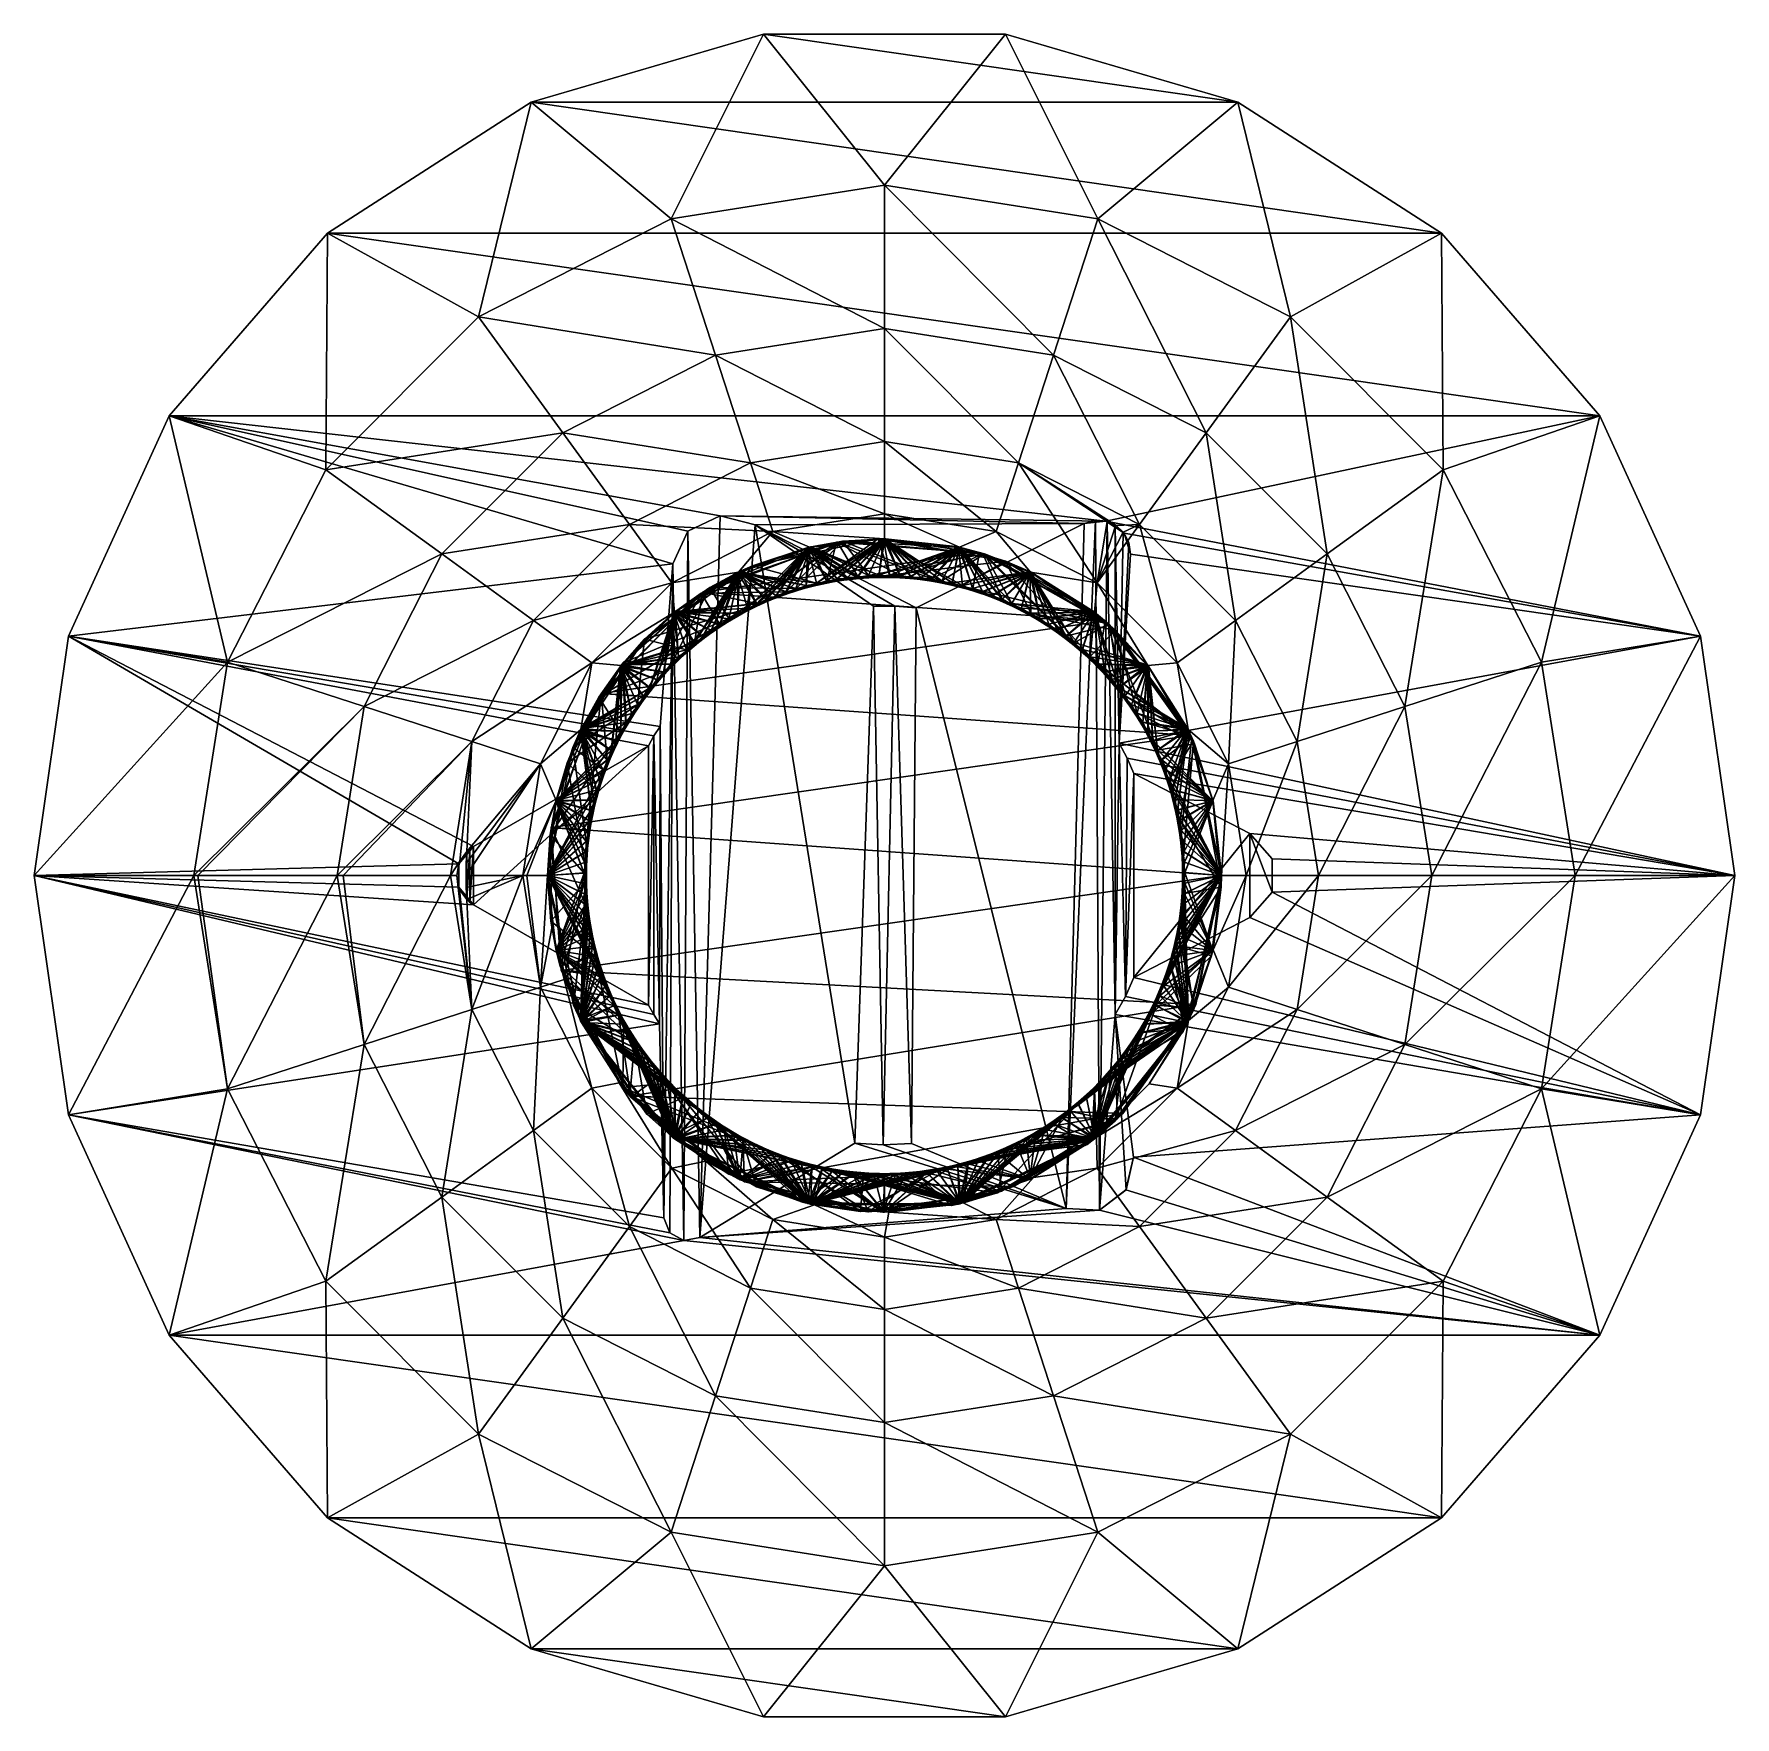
# Model space of a CAD drawing. Extents: x -5 to 5, y -5 to 5.
import ezdxf

# ---------------------------------------------------------------- set-up
doc = ezdxf.new("R2010")
doc.units = 0

msp = doc.modelspace()

# ---------------------------------------------------------------- linework, layer by layer
for points in [[(-0.71844, 4.997845, -3.19), (-2.097545, 4.592903, -3.19), (-1.267056, 3.899596, -3.000376)], [(2.097545, 4.592903, -3.19), (-2.097545, 4.592903, -3.19), (-0.71844, 4.997845, -3.19)], [(-0.71844, 4.997845, -3.19), (-1.267056, 3.899596, -3.000376), (0, 4.100278, -3.000376)], [(0.71844, 4.997845, -3.19), (-0.71844, 4.997845, -3.19), (0, 4.100278, -3.000376)], [(2.097545, 4.592903, -3.19), (-0.71844, 4.997845, -3.19), (0.71844, 4.997845, -3.19)], [(0.71844, 4.997845, -3.19), (0, 4.100278, -3.000376), (1.267056, 3.899596, -3.000376)], [(2.097545, 4.592903, -3.19), (0.71844, 4.997845, -3.19), (1.267056, 3.899596, -3.000376)], [(-2.097545, 4.592903, -3.19), (-3.306615, 3.815884, -3.19), (-2.410083, 3.317195, -3.000376)], [(3.306615, 3.815884, -3.19), (-3.306615, 3.815884, -3.19), (-2.097545, 4.592903, -3.19)], [(-2.097545, 4.592903, -3.19), (-2.410083, 3.317195, -3.000376), (-1.267056, 3.899596, -3.000376)], [(3.306615, 3.815884, -3.19), (-2.097545, 4.592903, -3.19), (2.097545, 4.592903, -3.19)], [(2.097545, 4.592903, -3.19), (1.267056, 3.899596, -3.000376), (2.410083, 3.317195, -3.000376)], [(3.306615, 3.815884, -3.19), (2.097545, 4.592903, -3.19), (2.410083, 3.317195, -3.000376)], [(0, 4.100278, -3.000376), (-1.267056, 3.899596, -3.000376), (0, 3.248613, -2.53283)], [(0, 4.100278, -3.000376), (0, 3.248613, -2.53283), (1.003877, 3.089614, -2.53283)], [(1.267056, 3.899596, -3.000376), (0, 4.100278, -3.000376), (1.003877, 3.089614, -2.53283)], [(-1.267056, 3.899596, -3.000376), (-2.410083, 3.317195, -3.000376), (-1.003877, 3.089614, -2.53283)], [(-1.267056, 3.899596, -3.000376), (-1.003877, 3.089614, -2.53283), (0, 3.248613, -2.53283)], [(1.267056, 3.899596, -3.000376), (1.003877, 3.089614, -2.53283), (1.909487, 2.628183, -2.53283)], [(2.410083, 3.317195, -3.000376), (1.267056, 3.899596, -3.000376), (1.909487, 2.628183, -2.53283)], [(-3.306615, 3.815884, -3.19), (-4.247595, 2.729923, -3.19), (-3.317195, 2.410083, -3.000376)], [(4.247595, 2.729923, -3.19), (-4.247595, 2.729923, -3.19), (-3.306615, 3.815884, -3.19)], [(-3.306615, 3.815884, -3.19), (-3.317195, 2.410083, -3.000376), (-2.410083, 3.317195, -3.000376)], [(4.247595, 2.729923, -3.19), (-3.306615, 3.815884, -3.19), (3.306615, 3.815884, -3.19)], [(3.306615, 3.815884, -3.19), (2.410083, 3.317195, -3.000376), (3.317195, 2.410083, -3.000376)], [(4.247595, 2.729923, -3.19), (3.306615, 3.815884, -3.19), (3.317195, 2.410083, -3.000376)], [(-2.410083, 3.317195, -3.000376), (-3.317195, 2.410083, -3.000376), (-1.909487, 2.628183, -2.53283)], [(-2.410083, 3.317195, -3.000376), (-1.909487, 2.628183, -2.53283), (-1.003877, 3.089614, -2.53283)], [(0, 3.248613, -2.53283), (-1.003877, 3.089614, -2.53283), (0, 2.576964, -1.830818)], [(0, 3.248613, -2.53283), (0, 2.576964, -1.830818), (0.796326, 2.450839, -1.830818)], [(1.003877, 3.089614, -2.53283), (0, 3.248613, -2.53283), (0.796326, 2.450839, -1.830818)], [(2.410083, 3.317195, -3.000376), (1.909487, 2.628183, -2.53283), (2.628183, 1.909487, -2.53283)], [(3.317195, 2.410083, -3.000376), (2.410083, 3.317195, -3.000376), (2.628183, 1.909487, -2.53283)], [(-1.003877, 3.089614, -2.53283), (-1.909487, 2.628183, -2.53283), (-0.796326, 2.450839, -1.830818)], [(-1.003877, 3.089614, -2.53283), (-0.796326, 2.450839, -1.830818), (0, 2.576964, -1.830818)], [(1.003877, 3.089614, -2.53283), (0.796326, 2.450839, -1.830818), (1.514702, 2.084808, -1.830818)], [(1.909487, 2.628183, -2.53283), (1.003877, 3.089614, -2.53283), (1.514702, 2.084808, -1.830818)], [(-4.247595, 2.729923, -3.19), (-4.844704, 1.422436, -3.19), (-3.899596, 1.267056, -3.000376)], [(-1.256508, 1.85029, -3.19), (-4.844704, 1.422436, -3.19), (-4.247595, 2.729923, -3.19)], [(-4.247595, 2.729923, -3.19), (-3.899596, 1.267056, -3.000376), (-3.317195, 2.410083, -3.000376)], [(1.313771, 2.104861, -3.19), (-4.247595, 2.729923, -3.19), (4.247595, 2.729923, -3.19)], [(-1.167817, 2.044607, -3.19), (-1.256508, 1.85029, -3.19), (-4.247595, 2.729923, -3.19)], [(-0.975178, 2.136409, -3.19), (-1.167817, 2.044607, -3.19), (-4.247595, 2.729923, -3.19)], [(1.313771, 2.104861, -3.19), (-0.975178, 2.136409, -3.19), (-4.247595, 2.729923, -3.19)], [(1.313771, 2.104861, -3.19), (4.247595, 2.729923, -3.19), (4.844704, 1.422436, -3.19)], [(4.247595, 2.729923, -3.19), (3.317195, 2.410083, -3.000376), (3.899596, 1.267056, -3.000376)], [(4.844704, 1.422436, -3.19), (4.247595, 2.729923, -3.19), (3.899596, 1.267056, -3.000376)], [(-3.317195, 2.410083, -3.000376), (-2.628183, 1.909487, -2.53283), (-1.909487, 2.628183, -2.53283)], [(-1.909487, 2.628183, -2.53283), (-2.628183, 1.909487, -2.53283), (-1.514702, 2.084808, -1.830818)], [(-1.909487, 2.628183, -2.53283), (-1.514702, 2.084808, -1.830818), (-0.796326, 2.450839, -1.830818)], [(1.909487, 2.628183, -2.53283), (1.514702, 2.084808, -1.830818), (2.084808, 1.514702, -1.830818)], [(2.628183, 1.909487, -2.53283), (1.909487, 2.628183, -2.53283), (2.084808, 1.514702, -1.830818)], [(0, 2.576964, -1.830818), (-0.796326, 2.450839, -1.830818), (0, 2.147508, -0.959325)], [(0, 2.576964, -1.830818), (0, 2.147508, -0.959325), (0.663617, 2.042402, -0.959325)], [(0.796326, 2.450839, -1.830818), (0, 2.576964, -1.830818), (0.663617, 2.042402, -0.959325)], [(-0.796326, 2.450839, -1.830818), (-1.514702, 2.084808, -1.830818), (-0.663617, 2.042402, -0.959325)], [(-0.796326, 2.450839, -1.830818), (-0.663617, 2.042402, -0.959325), (0, 2.147508, -0.959325)], [(0.796326, 2.450839, -1.830818), (0.663617, 2.042402, -0.959325), (1.262274, 1.737371, -0.959325)], [(0.796326, 2.450839, -1.830818), (1.322264, 2.10267, -1.69), (1.375381, 2.078098, -1.702997)], [(1.514702, 2.084808, -1.830818), (0.796326, 2.450839, -1.830818), (1.375381, 2.078098, -1.702997)], [(0.796326, 2.450839, -1.830818), (1.262274, 1.737371, -0.959325), (1.322264, 2.10267, -1.69)], [(-3.317195, 2.410083, -3.000376), (-3.899596, 1.267056, -3.000376), (-2.628183, 1.909487, -2.53283)], [(3.317195, 2.410083, -3.000376), (2.628183, 1.909487, -2.53283), (3.089614, 1.003877, -2.53283)], [(3.899596, 1.267056, -3.000376), (3.317195, 2.410083, -3.000376), (3.089614, 1.003877, -2.53283)], [(-1.167925, 2.04447, -1.69), (-1.167817, 2.044607, -3.19), (-0.975178, 2.136409, -3.19)], [(-1.167925, 2.04447, -1.69), (-0.975178, 2.136409, -3.19), (-0.975003, 2.136406, -1.69)], [(-1.097288, -2.149637, -1.69), (-1.167925, 2.04447, -1.69), (-0.975003, 2.136406, -1.69)], [(-1.097288, -2.149637, -1.69), (-0.975003, 2.136406, -1.69), (-0.768388, 2.082903, -1.69)], [(1.184748, 2.0898, -3.19), (-0.768388, 2.082903, -3.19), (-0.975178, 2.136409, -3.19)], [(-0.975003, 2.136406, -1.69), (-0.975178, 2.136409, -3.19), (-0.768388, 2.082903, -3.19)], [(1.313771, 2.104861, -3.19), (1.184748, 2.0898, -3.19), (-0.975178, 2.136409, -3.19)], [(-0.975003, 2.136406, -1.69), (-0.768388, 2.082903, -3.19), (-0.768388, 2.082903, -1.69)], [(0, 2), (0, 2.147508, -0.959325), (-0.663617, 2.042402, -0.959325)], [(0.445042, 1.949856), (0.663617, 2.042402, -0.959325), (0, 2.147508, -0.959325)], [(0, 2), (0.445042, 1.949856), (0, 2.147508, -0.959325)], [(-2.628183, 1.909487, -2.53283), (-2.084808, 1.514702, -1.830818), (-1.514702, 2.084808, -1.830818)], [(-1.514702, 2.084808, -1.830818), (-2.084808, 1.514702, -1.830818), (-1.262274, 1.737371, -0.959325)], [(-1.514702, 2.084808, -1.830818), (-1.262274, 1.737371, -0.959325), (-0.663617, 2.042402, -0.959325)], [(-0.867767, 1.801938), (-0.663617, 2.042402, -0.959325), (-1.262274, 1.737371, -0.959325)], [(-1.256508, 1.85029, -1.69), (-1.256508, 1.85029, -3.19), (-1.167817, 2.044607, -3.19)], [(-1.256508, 1.85029, -1.69), (-1.167817, 2.044607, -3.19), (-1.167925, 2.04447, -1.69)], [(-1.191316, -2.168288, -1.69), (-1.256508, 1.85029, -1.69), (-1.167925, 2.04447, -1.69)], [(-1.097288, -2.149637, -1.69), (-1.191316, -2.168288, -1.69), (-1.167925, 2.04447, -1.69)], [(-0.176815, -1.5902, -1.69), (-1.097288, -2.149637, -1.69), (-0.768388, 2.082903, -1.69)], [(-0.867767, 1.801938), (-0.445042, 1.949856), (-0.663617, 2.042402, -0.959325)], [(1.184748, 2.0898, -3.19), (0.187285, 1.589001, -3.19), (-0.768388, 2.082903, -3.19)], [(0.061634, 1.598812, -3.19), (-0.0644, 1.598703, -3.19), (-0.768388, 2.082903, -3.19)], [(-0.0644, 1.598703, -1.69), (-0.768388, 2.082903, -3.19), (-0.0644, 1.598703, -3.19)], [(0.187285, 1.589001, -3.19), (0.061634, 1.598812, -3.19), (-0.768388, 2.082903, -3.19)], [(-0.768388, 2.082903, -1.69), (-0.768388, 2.082903, -3.19), (-0.0644, 1.598703, -1.69)], [(-0.176815, -1.5902, -1.69), (-0.768388, 2.082903, -1.69), (-0.0644, 1.598703, -1.69)], [(-0.445042, 1.949856), (0, 2), (-0.663617, 2.042402, -0.959325)], [(1.184748, 2.0898, -1.69), (0.187285, 1.589001, -3.19), (1.184748, 2.0898, -3.19)], [(0.187285, 1.589001, -1.69), (0.187285, 1.589001, -3.19), (1.184748, 2.0898, -1.69)], [(1.077714, -1.97738, -1.69), (0.187285, 1.589001, -1.69), (1.184748, 2.0898, -1.69)], [(0.445042, 1.949856), (0.867767, 1.801938), (0.663617, 2.042402, -0.959325)], [(0.867767, 1.801938), (1.262274, 1.737371, -0.959325), (0.663617, 2.042402, -0.959325)], [(1.077714, -1.97738, -1.69), (1.184748, 2.0898, -1.69), (1.252526, 2.109204, -1.69)], [(1.275747, -1.986989, -1.69), (1.077714, -1.97738, -1.69), (1.252526, 2.109204, -1.69)], [(1.184748, 2.0898, -1.69), (1.313771, 2.104861, -3.19), (1.252526, 2.109204, -1.69)], [(1.184748, 2.0898, -1.69), (1.184748, 2.0898, -3.19), (1.313771, 2.104861, -3.19)], [(1.252526, 2.109204, -1.69), (1.313771, 2.104861, -3.19), (1.322264, 2.10267, -1.69)], [(1.275747, -1.986989, -1.69), (1.252526, 2.109204, -1.69), (1.322264, 2.10267, -1.69)], [(1.262274, 1.737371, -0.959325), (1.370331, 2.071666, -1.69), (1.322264, 2.10267, -1.69)], [(1.514702, 2.084808, -1.830818), (1.417657, 2.039572, -1.69), (1.262274, 1.737371, -0.959325)], [(1.514702, 2.084808, -1.830818), (1.262274, 1.737371, -0.959325), (1.737371, 1.262274, -0.959325)], [(1.262274, 1.737371, -0.959325), (1.417657, 2.039572, -1.69), (1.370331, 2.071666, -1.69)], [(1.370324, -0.825961, -1.69), (1.275747, -1.986989, -1.69), (1.322264, 2.10267, -1.69)], [(1.422432, 2.033375, -3.19), (1.322264, 2.10267, -1.69), (1.313771, 2.104861, -3.19)], [(1.422432, 2.033375, -3.19), (1.313771, 2.104861, -3.19), (4.844704, 1.422436, -3.19)], [(1.422432, 2.033375, -3.19), (1.375381, 2.078098, -1.702997), (1.322264, 2.10267, -1.69)], [(1.370324, -0.825961, -1.69), (1.322264, 2.10267, -1.69), (1.370331, 2.071666, -1.69)], [(1.394095, 0.785175, -1.69), (1.370324, -0.825961, -1.69), (1.370331, 2.071666, -1.69)], [(1.394095, 0.785175, -1.69), (1.370331, 2.071666, -1.69), (1.417657, 2.039572, -1.69)], [(1.514702, 2.084808, -1.830818), (1.375381, 2.078098, -1.702997), (1.417657, 2.039572, -1.69)], [(1.422432, 2.033375, -3.19), (1.417657, 2.039572, -1.69), (1.375381, 2.078098, -1.702997)], [(1.450813, 1.978398, -1.69), (1.394095, 0.785175, -1.69), (1.417657, 2.039572, -1.69)], [(1.450813, 1.978398, -1.69), (1.417657, 2.039572, -1.69), (1.422432, 2.033375, -3.19)], [(1.459677, 1.90893, -3.19), (1.422432, 2.033375, -3.19), (4.844704, 1.422436, -3.19)], [(1.450813, 1.978398, -1.69), (1.422432, 2.033375, -3.19), (1.459677, 1.90893, -3.19)], [(2.084808, 1.514702, -1.830818), (1.514702, 2.084808, -1.830818), (1.737371, 1.262274, -0.959325)], [(-0.278346, 1.980536, -0.083333), (-0.867767, 1.801938), (-1.089278, 1.677341, -0.0625)], [(-0.278346, 1.980536, -0.083333), (-1.089278, 1.677341, -0.0625), (-0.585671, 1.684589, 0.050976)], [(-0.284661, 1.979638, 4.666819), (-1.081297, 1.682497, 4.687273), (-1.081115, 1.682582, 4.81)], [(-0.757726, 1.614528, 4.555951), (-1.081297, 1.682497, 4.687273), (-0.284661, 1.979638, 4.666819)], [(-0.284661, 1.979638, 4.666819), (-1.081115, 1.682582, 4.81), (-0.284773, 1.979607, 4.81)], [(0.563533, 1.918927, 4.81), (-0.284773, 1.979607, 4.81), (-1.081115, 1.682582, 4.81)], [(1.309622, 1.511579, 4.81), (0.563533, 1.918927, 4.81), (-1.081115, 1.682582, 4.81)], [(-0.435794, 1.951944, 2.920488), (-0.246537, 1.984747, 2.865901), (-1.036054, 1.710729, 2.886)], [(-0.923898, 1.525537, 2.761), (-1.036054, 1.710729, 2.886), (-0.246537, 1.984747, 2.865901)], [(-1.036054, 1.710729, 2.636), (-0.246537, 1.984747, 2.615901), (-0.856686, 1.807232, 2.581135)], [(-0.525072, 1.70445, 2.749268), (-0.246537, 1.984747, 2.615901), (-1.036054, 1.710729, 2.636)], [(-0.857125, 1.807024, 2.931147), (-0.435794, 1.951944, 2.920488), (-1.036054, 1.710729, 2.886)], [(-0.525072, 1.70445, 2.749268), (-0.923898, 1.525537, 2.761), (-0.246537, 1.984747, 2.865901)], [(-0.455709, 1.947391, 2.270976), (-0.87518, 1.798349, 2.281625), (-0.856686, 1.807232, 2.331135)], [(-0.58481, 1.684888, 2.150951), (-0.87518, 1.798349, 2.281625), (-0.455709, 1.947391, 2.270976)], [(-0.784442, 1.839742, 1.979244), (-0.87518, 1.798349, 2.031625), (-0.455709, 1.947391, 2.020976)], [(-0.58481, 1.684888, 2.150951), (-0.455709, 1.947391, 2.020976), (-0.87518, 1.798349, 2.031625)], [(-0.45524, 1.9475, 3.470964), (-0.875105, 1.798386, 3.481623), (-0.858685, 1.806284, 3.531188)], [(-0.464681, 1.721895, 3.347585), (-0.875105, 1.798386, 3.481623), (-0.45524, 1.9475, 3.470964)], [(-0.857125, 1.807024, 3.181147), (-0.875105, 1.798386, 3.231623), (-0.45524, 1.9475, 3.220964)], [(-0.464681, 1.721895, 3.347585), (-0.45524, 1.9475, 3.220964), (-0.875105, 1.798386, 3.231623)], [(-0.454819, 1.947598, 4.070954), (-0.874793, 1.798537, 4.081615), (-0.859223, 1.806028, 4.131202)], [(-0.814151, 1.586823, 3.957634), (-0.874793, 1.798537, 4.081615), (-0.454819, 1.947598, 4.070954)], [(-0.874793, 1.798537, 3.831615), (-0.454819, 1.947598, 3.820954), (-0.858685, 1.806284, 3.781188)], [(-0.403714, 1.7372, 3.945902), (-0.454819, 1.947598, 3.820954), (-0.874793, 1.798537, 3.831615)], [(-0.784442, 1.839742, 1.729244), (-0.454851, 1.947591, 1.670955), (-0.874445, 1.798707, 1.681606)], [(-0.643822, 1.663232, 1.552634), (-0.874445, 1.798707, 1.681606), (-0.454851, 1.947591, 1.670955)], [(-0.859948, 1.805683, 1.381222), (-0.874445, 1.798707, 1.431606), (-0.454851, 1.947591, 1.420955)], [(-0.643822, 1.663232, 1.552634), (-0.454851, 1.947591, 1.420955), (-0.874445, 1.798707, 1.431606)], [(-0.859223, 1.806028, 4.381202), (-0.873566, 1.799134, 4.431582), (-0.453379, 1.947934, 4.420918)], [(-0.757726, 1.614528, 4.555951), (-0.453379, 1.947934, 4.420918), (-0.873566, 1.799134, 4.431582)], [(-0.451966, 1.948262, 1.070884), (-0.872082, 1.799854, 1.081543), (-0.859948, 1.805683, 1.131222)], [(-0.702035, 1.639511, 0.954317), (-0.872082, 1.799854, 1.081543), (-0.451966, 1.948262, 1.070884)], [(-0.872082, 1.799854, 0.831543), (-0.451966, 1.948262, 0.820884), (-0.860734, 1.805308, 0.781242)], [(-0.702035, 1.639511, 0.954317), (-0.451966, 1.948262, 0.820884), (-0.872082, 1.799854, 0.831543)], [(-0.451019, 1.948482, 0.470861), (-0.871339, 1.800213, 0.481523), (-0.860734, 1.805308, 0.531242)], [(-0.759375, 1.613753, 0.356), (-0.871339, 1.800213, 0.481523), (-0.451019, 1.948482, 0.470861)], [(-0.863273, 1.804095, 0.18131), (-0.871339, 1.800213, 0.231523), (-0.451019, 1.948482, 0.220861)], [(-0.759375, 1.613753, 0.356), (-0.451019, 1.948482, 0.220861), (-0.871339, 1.800213, 0.231523)], [(-0.278346, 1.980536, -0.083333), (-0.445042, 1.949856), (-0.867767, 1.801938)], [(-0.442285, 1.950483, 0.170647), (-0.863273, 1.804095, 0.18131), (-0.451019, 1.948482, 0.220861)], [(-0.585671, 1.684589, 0.050976), (-0.863273, 1.804095, 0.18131), (-0.442285, 1.950483, 0.170647)], [(-0.451966, 1.948262, 0.820884), (-0.439528, 1.951106, 0.770579), (-0.860734, 1.805308, 0.781242)], [(-0.525943, 1.704181, 0.649293), (-0.860734, 1.805308, 0.781242), (-0.439528, 1.951106, 0.770579)], [(-0.451019, 1.948482, 0.470861), (-0.860734, 1.805308, 0.531242), (-0.439528, 1.951106, 0.520579)], [(-0.525943, 1.704181, 0.649293), (-0.439528, 1.951106, 0.520579), (-0.860734, 1.805308, 0.531242)], [(-0.451966, 1.948262, 1.070884), (-0.859948, 1.805683, 1.131222), (-0.438715, 1.951289, 1.120559)], [(-0.465561, 1.721657, 1.24761), (-0.438715, 1.951289, 1.120559), (-0.859948, 1.805683, 1.131222)], [(-0.438715, 1.951289, 1.370559), (-0.859948, 1.805683, 1.381222), (-0.454851, 1.947591, 1.420955)], [(-0.465561, 1.721657, 1.24761), (-0.859948, 1.805683, 1.381222), (-0.438715, 1.951289, 1.370559)], [(-0.437829, 1.951488, 4.370538), (-0.859223, 1.806028, 4.381202), (-0.453379, 1.947934, 4.420918)], [(-0.58395, 1.685186, 4.250927), (-0.859223, 1.806028, 4.381202), (-0.437829, 1.951488, 4.370538)], [(-0.454819, 1.947598, 4.070954), (-0.859223, 1.806028, 4.131202), (-0.437829, 1.951488, 4.120538)], [(-0.58395, 1.685186, 4.250927), (-0.437829, 1.951488, 4.120538), (-0.859223, 1.806028, 4.131202)], [(-0.454819, 1.947598, 3.820954), (-0.437293, 1.951608, 3.770525), (-0.858685, 1.806284, 3.781188)], [(-0.642973, 1.663561, 3.65261), (-0.858685, 1.806284, 3.781188), (-0.437293, 1.951608, 3.770525)], [(-0.45524, 1.9475, 3.470964), (-0.858685, 1.806284, 3.531188), (-0.437293, 1.951608, 3.520525)], [(-0.642973, 1.663561, 3.65261), (-0.437293, 1.951608, 3.520525), (-0.858685, 1.806284, 3.531188)], [(-0.435794, 1.951944, 3.170488), (-0.857125, 1.807024, 3.181147), (-0.45524, 1.9475, 3.220964)], [(-0.701197, 1.63987, 3.054293), (-0.857125, 1.807024, 3.181147), (-0.435794, 1.951944, 3.170488)], [(-0.701197, 1.63987, 3.054293), (-0.435794, 1.951944, 2.920488), (-0.857125, 1.807024, 2.931147)], [(-0.246537, 1.984747, 2.615901), (-0.435422, 1.952026, 2.570479), (-0.856686, 1.807232, 2.581135)], [(-0.75855, 1.614141, 2.455976), (-0.856686, 1.807232, 2.581135), (-0.435422, 1.952026, 2.570479)], [(-0.455709, 1.947391, 2.270976), (-0.856686, 1.807232, 2.331135), (-0.435422, 1.952026, 2.320479)], [(-0.75855, 1.614141, 2.455976), (-0.435422, 1.952026, 2.320479), (-0.856686, 1.807232, 2.331135)], [(-0.403714, 1.7372, 3.945902), (-0.814151, 1.586823, 3.957634), (-0.454819, 1.947598, 4.070954)], [(-0.036616, 1.999665, 1.960874), (-0.784442, 1.839742, 1.979244), (-0.455709, 1.947391, 2.020976)], [(-0.404601, 1.736994, 1.845927), (-0.784442, 1.839742, 1.979244), (-0.036616, 1.999665, 1.960874)], [(-0.784442, 1.839742, 1.729244), (-0.036616, 1.999665, 1.710874), (-0.454851, 1.947591, 1.670955)], [(-0.404601, 1.736994, 1.845927), (-0.036616, 1.999665, 1.710874), (-0.784442, 1.839742, 1.729244)], [(-0.344032, 1.749998, 0.344268), (-0.759375, 1.613753, 0.356), (-0.451019, 1.948482, 0.470861)], [(-0.344032, 1.749998, 0.344268), (-0.451019, 1.948482, 0.220861), (-0.759375, 1.613753, 0.356)], [(-0.343138, 1.750173, 2.444244), (-0.75855, 1.614141, 2.455976), (-0.435422, 1.952026, 2.570479)], [(-0.343138, 1.750173, 2.444244), (-0.435422, 1.952026, 2.320479), (-0.75855, 1.614141, 2.455976)], [(-0.342244, 1.750348, 4.544219), (-0.757726, 1.614528, 4.555951), (-0.284661, 1.979638, 4.666819)], [(-0.342244, 1.750348, 4.544219), (-0.453379, 1.947934, 4.420918), (-0.757726, 1.614528, 4.555951)], [(-0.282149, 1.761034, 0.942585), (-0.702035, 1.639511, 0.954317), (-0.451966, 1.948262, 1.070884)], [(-0.282149, 1.761034, 0.942585), (-0.451966, 1.948262, 0.820884), (-0.702035, 1.639511, 0.954317)], [(-0.281249, 1.761178, 3.042561), (-0.701197, 1.63987, 3.054293), (-0.435794, 1.951944, 3.170488)], [(-0.281249, 1.761178, 3.042561), (-0.435794, 1.951944, 2.920488), (-0.701197, 1.63987, 3.054293)], [(-0.219915, 1.769883, 1.540902), (-0.643822, 1.663232, 1.552634), (-0.454851, 1.947591, 1.670955)], [(-0.219915, 1.769883, 1.540902), (-0.454851, 1.947591, 1.420955), (-0.643822, 1.663232, 1.552634)], [(-0.219011, 1.769995, 3.640878), (-0.642973, 1.663561, 3.65261), (-0.437293, 1.951608, 3.770525)], [(-0.219011, 1.769995, 3.640878), (-0.437293, 1.951608, 3.520525), (-0.642973, 1.663561, 3.65261)], [(-0.278346, 1.980536, -0.083333), (-0.585671, 1.684589, 0.050976), (-0.158316, 1.776453, 0.039244)], [(-0.158316, 1.776453, 0.039244), (-0.585671, 1.684589, 0.050976), (-0.442285, 1.950483, 0.170647)], [(-0.157408, 1.776534, 2.13922), (-0.58481, 1.684888, 2.150951), (-0.455709, 1.947391, 2.270976)], [(-0.157408, 1.776534, 2.13922), (-0.455709, 1.947391, 2.020976), (-0.58481, 1.684888, 2.150951)], [(-0.156501, 1.776614, 4.239195), (-0.58395, 1.685186, 4.250927), (-0.437829, 1.951488, 4.370538)], [(-0.156501, 1.776614, 4.239195), (-0.437829, 1.951488, 4.120538), (-0.58395, 1.685186, 4.250927)], [(-0.095615, 1.780929, 0.637561), (-0.525943, 1.704181, 0.649293), (-0.439528, 1.951106, 0.770579)], [(-0.095615, 1.780929, 0.637561), (-0.439528, 1.951106, 0.520579), (-0.525943, 1.704181, 0.649293)], [(-0.094706, 1.780977, 2.737537), (-0.525072, 1.70445, 2.749268), (-0.246537, 1.984747, 2.865901)], [(-0.094706, 1.780977, 2.737537), (-0.246537, 1.984747, 2.615901), (-0.525072, 1.70445, 2.749268)], [(-0.032796, 1.783192, 1.235878), (-0.438715, 1.951289, 1.120559), (-0.465561, 1.721657, 1.24761)], [(-0.032796, 1.783192, 1.235878), (-0.465561, 1.721657, 1.24761), (-0.438715, 1.951289, 1.370559)], [(-0.031885, 1.783209, 3.335854), (-0.464681, 1.721895, 3.347585), (-0.45524, 1.9475, 3.470964)], [(-0.031885, 1.783209, 3.335854), (-0.45524, 1.9475, 3.220964), (-0.464681, 1.721895, 3.347585)], [(-0.006345, 1.99999, 2.260151), (-0.455709, 1.947391, 2.270976), (-0.435422, 1.952026, 2.320479)], [(-0.157408, 1.776534, 2.13922), (-0.455709, 1.947391, 2.270976), (-0.006345, 1.99999, 2.260151)], [(-0.036616, 1.999665, 1.960874), (-0.455709, 1.947391, 2.020976), (-0.006345, 1.99999, 2.010151)], [(-0.157408, 1.776534, 2.13922), (-0.006345, 1.99999, 2.010151), (-0.455709, 1.947391, 2.020976)], [(-0.006926, 1.999988, 3.460165), (-0.45524, 1.9475, 3.470964), (-0.437293, 1.951608, 3.520525)], [(-0.031885, 1.783209, 3.335854), (-0.45524, 1.9475, 3.470964), (-0.006926, 1.999988, 3.460165)], [(-0.435794, 1.951944, 3.170488), (-0.45524, 1.9475, 3.220964), (-0.006926, 1.999988, 3.210165)], [(-0.031885, 1.783209, 3.335854), (-0.006926, 1.999988, 3.210165), (-0.45524, 1.9475, 3.220964)], [(-0.036616, 1.999665, 1.710874), (-0.005343, 1.999993, 1.660128), (-0.454851, 1.947591, 1.670955)], [(-0.219915, 1.769883, 1.540902), (-0.454851, 1.947591, 1.670955), (-0.005343, 1.999993, 1.660128)], [(-0.438715, 1.951289, 1.370559), (-0.454851, 1.947591, 1.420955), (-0.005343, 1.999993, 1.410128)], [(-0.219915, 1.769883, 1.540902), (-0.005343, 1.999993, 1.410128), (-0.454851, 1.947591, 1.420955)], [(-0.006818, 1.999988, 4.060163), (-0.454819, 1.947598, 4.070954), (-0.437829, 1.951488, 4.120538)], [(-0.403714, 1.7372, 3.945902), (-0.454819, 1.947598, 4.070954), (-0.006818, 1.999988, 4.060163)], [(-0.454819, 1.947598, 3.820954), (-0.006818, 1.999988, 3.810163), (-0.437293, 1.951608, 3.770525)], [(-0.403714, 1.7372, 3.945902), (-0.006818, 1.999988, 3.810163), (-0.454819, 1.947598, 3.820954)], [(-0.437829, 1.951488, 4.370538), (-0.453379, 1.947934, 4.420918), (-0.006497, 1.999989, 4.410155)], [(-0.342244, 1.750348, 4.544219), (-0.006497, 1.999989, 4.410155), (-0.453379, 1.947934, 4.420918)], [(-0.002132, 1.999999, 1.060051), (-0.451966, 1.948262, 1.070884), (-0.438715, 1.951289, 1.120559)], [(-0.282149, 1.761034, 0.942585), (-0.451966, 1.948262, 1.070884), (-0.002132, 1.999999, 1.060051)], [(-0.451966, 1.948262, 0.820884), (-0.002132, 1.999999, 0.810051), (-0.439528, 1.951106, 0.770579)], [(-0.282149, 1.761034, 0.942585), (-0.002132, 1.999999, 0.810051), (-0.451966, 1.948262, 0.820884)], [(-0.001125, 2, 0.460027), (-0.451019, 1.948482, 0.470861), (-0.439528, 1.951106, 0.520579)], [(-0.344032, 1.749998, 0.344268), (-0.451019, 1.948482, 0.470861), (-0.001125, 2, 0.460027)], [(-0.442285, 1.950483, 0.170647), (-0.451019, 1.948482, 0.220861), (-0.001125, 2, 0.210027)], [(-0.344032, 1.749998, 0.344268), (-0.001125, 2, 0.210027), (-0.451019, 1.948482, 0.220861)], [(-0.278346, 1.980536, -0.083333), (0, 2), (-0.445042, 1.949856)], [(-0.000292, 2, 0.160007), (-0.442285, 1.950483, 0.170647), (-0.001125, 2, 0.210027)], [(-0.158316, 1.776453, 0.039244), (-0.442285, 1.950483, 0.170647), (-0.000292, 2, 0.160007)], [(-0.001125, 2, 0.460027), (-0.439528, 1.951106, 0.520579), (0.001684, 1.999999, 0.50996)], [(-0.002132, 1.999999, 0.810051), (0.001684, 1.999999, 0.75996), (-0.439528, 1.951106, 0.770579)], [(-0.095615, 1.780929, 0.637561), (-0.439528, 1.951106, 0.770579), (0.001684, 1.999999, 0.75996)], [(-0.095615, 1.780929, 0.637561), (0.001684, 1.999999, 0.50996), (-0.439528, 1.951106, 0.520579)], [(-0.002132, 1.999999, 1.060051), (-0.438715, 1.951289, 1.120559), (0.002371, 1.999999, 1.109943)], [(-0.032796, 1.783192, 1.235878), (0.002371, 1.999999, 1.109943), (-0.438715, 1.951289, 1.120559)], [(0.002371, 1.999999, 1.359943), (-0.438715, 1.951289, 1.370559), (-0.005343, 1.999993, 1.410128)], [(-0.032796, 1.783192, 1.235878), (-0.438715, 1.951289, 1.370559), (0.002371, 1.999999, 1.359943)], [(0.006333, 1.99999, 4.359849), (-0.437829, 1.951488, 4.370538), (-0.006497, 1.999989, 4.410155)], [(-0.156501, 1.776614, 4.239195), (-0.437829, 1.951488, 4.370538), (0.006333, 1.99999, 4.359849)], [(-0.006818, 1.999988, 4.060163), (-0.437829, 1.951488, 4.120538), (0.006333, 1.99999, 4.109849)], [(-0.156501, 1.776614, 4.239195), (0.006333, 1.99999, 4.109849), (-0.437829, 1.951488, 4.120538)], [(-0.006818, 1.999988, 3.810163), (0.006247, 1.99999, 3.759851), (-0.437293, 1.951608, 3.770525)], [(-0.219011, 1.769995, 3.640878), (-0.437293, 1.951608, 3.770525), (0.006247, 1.99999, 3.759851)], [(-0.006926, 1.999988, 3.460165), (-0.437293, 1.951608, 3.520525), (0.006247, 1.99999, 3.509851)], [(-0.219011, 1.769995, 3.640878), (0.006247, 1.99999, 3.509851), (-0.437293, 1.951608, 3.520525)], [(0.006, 1.999991, 3.159857), (-0.435794, 1.951944, 3.170488), (-0.006926, 1.999988, 3.210165)], [(-0.281249, 1.761178, 3.042561), (-0.435794, 1.951944, 3.170488), (0.006, 1.999991, 3.159857)], [(-0.435794, 1.951944, 2.920488), (0.006, 1.999991, 2.909857), (-0.246537, 1.984747, 2.865901)], [(-0.281249, 1.761178, 3.042561), (0.006, 1.999991, 2.909857), (-0.435794, 1.951944, 2.920488)], [(-0.246537, 1.984747, 2.615901), (0.00593, 1.999991, 2.559858), (-0.435422, 1.952026, 2.570479)], [(-0.343138, 1.750173, 2.444244), (-0.435422, 1.952026, 2.570479), (0.00593, 1.999991, 2.559858)], [(-0.006345, 1.99999, 2.260151), (-0.435422, 1.952026, 2.320479), (0.00593, 1.999991, 2.309858)], [(-0.343138, 1.750173, 2.444244), (0.00593, 1.999991, 2.309858), (-0.435422, 1.952026, 2.320479)], [(0.030064, 1.78324, 1.834195), (-0.404601, 1.736994, 1.845927), (-0.036616, 1.999665, 1.960874)], [(0.030064, 1.78324, 1.834195), (-0.036616, 1.999665, 1.710874), (-0.404601, 1.736994, 1.845927)], [(0.030974, 1.783225, 3.934171), (-0.403714, 1.7372, 3.945902), (-0.006818, 1.999988, 4.060163)], [(0.030974, 1.783225, 3.934171), (-0.006818, 1.999988, 3.810163), (-0.403714, 1.7372, 3.945902)], [(0.091976, 1.78112, 0.332537), (-0.344032, 1.749998, 0.344268), (-0.001125, 2, 0.460027)], [(0.091976, 1.78112, 0.332537), (-0.001125, 2, 0.210027), (-0.344032, 1.749998, 0.344268)], [(0.092886, 1.781073, 2.432512), (-0.343138, 1.750173, 2.444244), (0.00593, 1.999991, 2.559858)], [(0.092886, 1.781073, 2.432512), (0.00593, 1.999991, 2.309858), (-0.343138, 1.750173, 2.444244)], [(0.093796, 1.781026, 4.532488), (-0.006497, 1.999989, 4.410155), (-0.342244, 1.750348, 4.544219)], [(0.093796, 1.781026, 4.532488), (-0.342244, 1.750348, 4.544219), (-0.284661, 1.979638, 4.666819)], [(-0.284661, 1.979638, 4.666819), (-0.284773, 1.979607, 4.81), (0.563533, 1.918927, 4.81)], [(0.563436, 1.918994, 4.646364), (-0.284661, 1.979638, 4.666819), (0.563533, 1.918927, 4.81)], [(0.093796, 1.781026, 4.532488), (-0.284661, 1.979638, 4.666819), (0.563436, 1.918994, 4.646364)], [(0.154685, 1.776773, 0.930854), (-0.282149, 1.761034, 0.942585), (-0.002132, 1.999999, 1.060051)], [(0.154685, 1.776773, 0.930854), (-0.002132, 1.999999, 0.810051), (-0.282149, 1.761034, 0.942585)], [(0.155593, 1.776694, 3.030829), (-0.281249, 1.761178, 3.042561), (0.006, 1.999991, 3.159857)], [(0.155593, 1.776694, 3.030829), (0.006, 1.999991, 2.909857), (-0.281249, 1.761178, 3.042561)], [(0.584743, 1.912609, -0.104167), (0, 2), (-0.278346, 1.980536, -0.083333)], [(-0.278346, 1.980536, -0.083333), (-0.158316, 1.776453, 0.039244), (0.27855, 1.761607, 0.027512)], [(0.584743, 1.912609, -0.104167), (-0.278346, 1.980536, -0.083333), (0.27855, 1.761607, 0.027512)], [(0.006, 1.999991, 2.909857), (0.450435, 1.948617, 2.899154), (-0.246537, 1.984747, 2.865901)], [(-0.246537, 1.984747, 2.615901), (0.5934, 1.909942, 2.595617), (0.00593, 1.999991, 2.559858)], [(0.450435, 1.948617, 2.899154), (0.5934, 1.909942, 2.845617), (-0.246537, 1.984747, 2.865901)], [(-0.094706, 1.780977, 2.737537), (-0.246537, 1.984747, 2.865901), (0.5934, 1.909942, 2.845617)], [(0.34135, 1.750523, 2.725805), (0.5934, 1.909942, 2.595617), (-0.246537, 1.984747, 2.615901)], [(0.34135, 1.750523, 2.725805), (-0.246537, 1.984747, 2.615901), (-0.094706, 1.780977, 2.737537)], [(0.217202, 1.770218, 1.529171), (-0.219915, 1.769883, 1.540902), (-0.005343, 1.999993, 1.660128)], [(0.217202, 1.770218, 1.529171), (-0.005343, 1.999993, 1.410128), (-0.219915, 1.769883, 1.540902)], [(0.218107, 1.770107, 3.629146), (-0.219011, 1.769995, 3.640878), (0.006247, 1.99999, 3.759851)], [(0.218107, 1.770107, 3.629146), (0.006247, 1.99999, 3.509851), (-0.219011, 1.769995, 3.640878)], [(0.27855, 1.761607, 0.027512), (-0.158316, 1.776453, 0.039244), (-0.000292, 2, 0.160007)], [(0.27945, 1.761465, 2.127488), (-0.157408, 1.776534, 2.13922), (-0.006345, 1.99999, 2.260151)], [(0.27945, 1.761465, 2.127488), (-0.006345, 1.99999, 2.010151), (-0.157408, 1.776534, 2.13922)], [(0.28035, 1.761322, 4.227463), (-0.156501, 1.776614, 4.239195), (0.006333, 1.99999, 4.359849)], [(0.28035, 1.761322, 4.227463), (0.006333, 1.99999, 4.109849), (-0.156501, 1.776614, 4.239195)], [(0.340456, 1.750697, 0.625829), (-0.095615, 1.780929, 0.637561), (0.001684, 1.999999, 0.75996)], [(0.340456, 1.750697, 0.625829), (0.001684, 1.999999, 0.50996), (-0.095615, 1.780929, 0.637561)], [(-0.036616, 1.999665, 1.710874), (0.717886, 1.866719, 1.692471), (-0.005343, 1.999993, 1.660128)], [(-0.036616, 1.999665, 1.960874), (-0.006345, 1.99999, 2.010151), (0.443393, 1.950231, 1.999326)], [(0.717886, 1.866719, 1.942471), (-0.036616, 1.999665, 1.960874), (0.443393, 1.950231, 1.999326)], [(0.030064, 1.78324, 1.834195), (-0.036616, 1.999665, 1.960874), (0.717886, 1.866719, 1.942471)], [(0.462922, 1.722368, 1.822463), (0.717886, 1.866719, 1.692471), (-0.036616, 1.999665, 1.710874)], [(0.462922, 1.722368, 1.822463), (-0.036616, 1.999665, 1.710874), (0.030064, 1.78324, 1.834195)], [(0.401938, 1.737612, 1.224146), (0.002371, 1.999999, 1.109943), (-0.032796, 1.783192, 1.235878)], [(-0.032796, 1.783192, 1.235878), (0.002371, 1.999999, 1.359943), (0.445249, 1.949809, 1.349281)], [(0.401938, 1.737612, 1.224146), (-0.032796, 1.783192, 1.235878), (0.445249, 1.949809, 1.349281)], [(-0.031885, 1.783209, 3.335854), (-0.006926, 1.999988, 3.460165), (0.440766, 1.950827, 3.44939)], [(0.402826, 1.737406, 3.324122), (-0.006926, 1.999988, 3.210165), (-0.031885, 1.783209, 3.335854)], [(0.402826, 1.737406, 3.324122), (-0.031885, 1.783209, 3.335854), (0.440766, 1.950827, 3.44939)], [(0.006, 1.999991, 3.159857), (-0.006926, 1.999988, 3.210165), (0.440766, 1.950827, 3.19939)], [(0.440766, 1.950827, 3.44939), (-0.006926, 1.999988, 3.460165), (0.006247, 1.99999, 3.509851)], [(0.402826, 1.737406, 3.324122), (0.440766, 1.950827, 3.19939), (-0.006926, 1.999988, 3.210165)], [(0.440263, 1.95094, 4.049403), (-0.006818, 1.999988, 4.060163), (0.006333, 1.99999, 4.109849)], [(-0.006818, 1.999988, 3.810163), (0.440263, 1.95094, 3.799403), (0.006247, 1.99999, 3.759851)], [(0.030974, 1.783225, 3.934171), (-0.006818, 1.999988, 4.060163), (0.440263, 1.95094, 4.049403)], [(0.030974, 1.783225, 3.934171), (0.440263, 1.95094, 3.799403), (-0.006818, 1.999988, 3.810163)], [(0.006333, 1.99999, 4.359849), (-0.006497, 1.999989, 4.410155), (0.438619, 1.951311, 4.399443)], [(0.093796, 1.781026, 4.532488), (0.438619, 1.951311, 4.399443), (-0.006497, 1.999989, 4.410155)], [(0.443393, 1.950231, 2.249326), (-0.006345, 1.99999, 2.260151), (0.00593, 1.999991, 2.309858)], [(0.27945, 1.761465, 2.127488), (-0.006345, 1.99999, 2.260151), (0.443393, 1.950231, 2.249326)], [(0.27945, 1.761465, 2.127488), (0.443393, 1.950231, 1.999326), (-0.006345, 1.99999, 2.010151)], [(0.002371, 1.999999, 1.359943), (-0.005343, 1.999993, 1.410128), (0.444471, 1.949986, 1.3993)], [(0.717886, 1.866719, 1.692471), (0.444471, 1.949986, 1.6493), (-0.005343, 1.999993, 1.660128)], [(0.217202, 1.770218, 1.529171), (-0.005343, 1.999993, 1.660128), (0.444471, 1.949986, 1.6493)], [(0.217202, 1.770218, 1.529171), (0.444471, 1.949986, 1.3993), (-0.005343, 1.999993, 1.410128)], [(-0.002132, 1.999999, 1.060051), (0.002371, 1.999999, 1.109943), (0.445249, 1.949809, 1.099281)], [(0.447838, 1.949216, 1.049217), (-0.002132, 1.999999, 1.060051), (0.445249, 1.949809, 1.099281)], [(0.154685, 1.776773, 0.930854), (-0.002132, 1.999999, 1.060051), (0.447838, 1.949216, 1.049217)], [(-0.002132, 1.999999, 0.810051), (0.447838, 1.949216, 0.799217), (0.001684, 1.999999, 0.75996)], [(0.154685, 1.776773, 0.930854), (0.447838, 1.949216, 0.799217), (-0.002132, 1.999999, 0.810051)], [(-0.001125, 2, 0.460027), (0.001684, 1.999999, 0.50996), (0.444302, 1.950025, 0.499304)], [(0.448851, 1.948982, 0.449192), (-0.001125, 2, 0.460027), (0.444302, 1.950025, 0.499304)], [(0.091976, 1.78112, 0.332537), (-0.001125, 2, 0.460027), (0.448851, 1.948982, 0.449192)], [(-0.000292, 2, 0.160007), (-0.001125, 2, 0.210027), (0.448851, 1.948982, 0.199192)], [(0.091976, 1.78112, 0.332537), (0.448851, 1.948982, 0.199192), (-0.001125, 2, 0.210027)], [(0.4414, 1.950683, 0.149375), (-0.000292, 2, 0.160007), (0.448851, 1.948982, 0.199192)], [(0.27855, 1.761607, 0.027512), (-0.000292, 2, 0.160007), (0.4414, 1.950683, 0.149375)], [(0.584743, 1.912609, -0.104167), (0.445042, 1.949856), (0, 2)], [(0.447838, 1.949216, 0.799217), (0.444302, 1.950025, 0.749304), (0.001684, 1.999999, 0.75996)], [(0.340456, 1.750697, 0.625829), (0.001684, 1.999999, 0.75996), (0.444302, 1.950025, 0.749304)], [(0.340456, 1.750697, 0.625829), (0.444302, 1.950025, 0.499304), (0.001684, 1.999999, 0.50996)], [(0.401938, 1.737612, 1.224146), (0.445249, 1.949809, 1.099281), (0.002371, 1.999999, 1.109943)], [(0.445249, 1.949809, 1.349281), (0.002371, 1.999999, 1.359943), (0.444471, 1.949986, 1.3993)], [(0.5934, 1.909942, 2.595617), (0.449876, 1.948746, 2.549167), (0.00593, 1.999991, 2.559858)], [(0.092886, 1.781073, 2.432512), (0.00593, 1.999991, 2.559858), (0.449876, 1.948746, 2.549167)], [(0.443393, 1.950231, 2.249326), (0.00593, 1.999991, 2.309858), (0.449876, 1.948746, 2.299167)], [(0.092886, 1.781073, 2.432512), (0.449876, 1.948746, 2.299167), (0.00593, 1.999991, 2.309858)], [(0.450435, 1.948617, 3.149154), (0.006, 1.999991, 3.159857), (0.440766, 1.950827, 3.19939)], [(0.155593, 1.776694, 3.030829), (0.006, 1.999991, 3.159857), (0.450435, 1.948617, 3.149154)], [(0.155593, 1.776694, 3.030829), (0.450435, 1.948617, 2.899154), (0.006, 1.999991, 2.909857)], [(0.440263, 1.95094, 3.799403), (0.452129, 1.948225, 3.749112), (0.006247, 1.99999, 3.759851)], [(0.218107, 1.770107, 3.629146), (0.006247, 1.99999, 3.759851), (0.452129, 1.948225, 3.749112)], [(0.440766, 1.950827, 3.44939), (0.006247, 1.99999, 3.509851), (0.452129, 1.948225, 3.499112)], [(0.218107, 1.770107, 3.629146), (0.452129, 1.948225, 3.499112), (0.006247, 1.99999, 3.509851)], [(0.452629, 1.948108, 4.3491), (0.006333, 1.99999, 4.359849), (0.438619, 1.951311, 4.399443)], [(0.28035, 1.761322, 4.227463), (0.006333, 1.99999, 4.359849), (0.452629, 1.948108, 4.3491)], [(0.440263, 1.95094, 4.049403), (0.006333, 1.99999, 4.109849), (0.452629, 1.948108, 4.0991)], [(0.28035, 1.761322, 4.227463), (0.452629, 1.948108, 4.0991), (0.006333, 1.99999, 4.109849)], [(0.463802, 1.722132, 3.922439), (0.030974, 1.783225, 3.934171), (0.440263, 1.95094, 4.049403)], [(0.463802, 1.722132, 3.922439), (0.440263, 1.95094, 3.799403), (0.030974, 1.783225, 3.934171)], [(0.522459, 1.705252, 0.320805), (0.091976, 1.78112, 0.332537), (0.448851, 1.948982, 0.449192)], [(0.522459, 1.705252, 0.320805), (0.448851, 1.948982, 0.199192), (0.091976, 1.78112, 0.332537)], [(0.52333, 1.704985, 2.42078), (0.092886, 1.781073, 2.432512), (0.449876, 1.948746, 2.549167)], [(0.52333, 1.704985, 2.42078), (0.449876, 1.948746, 2.299167), (0.092886, 1.781073, 2.432512)], [(0.524201, 1.704718, 4.520756), (0.438619, 1.951311, 4.399443), (0.093796, 1.781026, 4.532488)], [(0.524201, 1.704718, 4.520756), (0.093796, 1.781026, 4.532488), (0.563436, 1.918994, 4.646364)], [(0.582228, 1.685782, 0.919122), (0.154685, 1.776773, 0.930854), (0.447838, 1.949216, 1.049217)], [(0.582228, 1.685782, 0.919122), (0.447838, 1.949216, 0.799217), (0.154685, 1.776773, 0.930854)], [(0.583089, 1.685484, 3.019098), (0.155593, 1.776694, 3.030829), (0.450435, 1.948617, 3.149154)], [(0.583089, 1.685484, 3.019098), (0.450435, 1.948617, 2.899154), (0.155593, 1.776694, 3.030829)], [(0.641273, 1.664217, 1.517439), (0.217202, 1.770218, 1.529171), (0.444471, 1.949986, 1.6493)], [(0.641273, 1.664217, 1.517439), (0.444471, 1.949986, 1.3993), (0.217202, 1.770218, 1.529171)], [(0.642123, 1.663889, 3.617415), (0.218107, 1.770107, 3.629146), (0.452129, 1.948225, 3.749112)], [(0.642123, 1.663889, 3.617415), (0.452129, 1.948225, 3.499112), (0.218107, 1.770107, 3.629146)], [(0.698683, 1.640942, 0.01578), (0.27855, 1.761607, 0.027512), (0.4414, 1.950683, 0.149375)], [(0.699521, 1.640585, 2.115756), (0.27945, 1.761465, 2.127488), (0.443393, 1.950231, 2.249326)], [(0.699521, 1.640585, 2.115756), (0.443393, 1.950231, 1.999326), (0.27945, 1.761465, 2.127488)], [(0.700359, 1.640228, 4.215732), (0.28035, 1.761322, 4.227463), (0.452629, 1.948108, 4.3491)], [(0.700359, 1.640228, 4.215732), (0.452629, 1.948108, 4.0991), (0.28035, 1.761322, 4.227463)], [(0.756076, 1.615302, 0.614098), (0.340456, 1.750697, 0.625829), (0.444302, 1.950025, 0.749304)], [(0.756076, 1.615302, 0.614098), (0.444302, 1.950025, 0.499304), (0.340456, 1.750697, 0.625829)], [(0.401938, 1.737612, 1.224146), (0.865841, 1.802864, 1.088622), (0.445249, 1.949809, 1.099281)], [(0.401938, 1.737612, 1.224146), (0.445249, 1.949809, 1.349281), (0.865841, 1.802864, 1.338622)], [(0.402826, 1.737406, 3.324122), (0.440766, 1.950827, 3.44939), (0.862764, 1.804339, 3.438704)], [(0.402826, 1.737406, 3.324122), (0.862764, 1.804339, 3.188704), (0.440766, 1.950827, 3.19939)], [(0.452629, 1.948108, 4.3491), (0.438619, 1.951311, 4.399443), (0.86006, 1.805629, 4.388775)], [(0.524201, 1.704718, 4.520756), (0.86006, 1.805629, 4.388775), (0.438619, 1.951311, 4.399443)], [(0.862078, 1.804667, 4.038722), (0.440263, 1.95094, 4.049403), (0.452629, 1.948108, 4.0991)], [(0.463802, 1.722132, 3.922439), (0.440263, 1.95094, 4.049403), (0.862078, 1.804667, 4.038722)], [(0.440263, 1.95094, 3.799403), (0.862078, 1.804667, 3.788722), (0.452129, 1.948225, 3.749112)], [(0.463802, 1.722132, 3.922439), (0.862078, 1.804667, 3.788722), (0.440263, 1.95094, 3.799403)], [(0.862764, 1.804339, 3.438704), (0.440766, 1.950827, 3.44939), (0.452129, 1.948225, 3.499112)], [(0.450435, 1.948617, 3.149154), (0.440766, 1.950827, 3.19939), (0.862764, 1.804339, 3.188704)], [(0.862463, 1.804482, 0.138712), (0.4414, 1.950683, 0.149375), (0.448851, 1.948982, 0.199192)], [(0.698683, 1.640942, 0.01578), (0.4414, 1.950683, 0.149375), (0.862463, 1.804482, 0.138712)], [(0.865843, 1.802863, 2.238622), (0.443393, 1.950231, 2.249326), (0.449876, 1.948746, 2.299167)], [(0.699521, 1.640585, 2.115756), (0.443393, 1.950231, 2.249326), (0.865843, 1.802863, 2.238622)], [(0.717886, 1.866719, 1.942471), (0.443393, 1.950231, 1.999326), (0.865843, 1.802863, 1.988622)], [(0.699521, 1.640585, 2.115756), (0.865843, 1.802863, 1.988622), (0.443393, 1.950231, 1.999326)], [(0.447838, 1.949216, 0.799217), (0.865031, 1.803253, 0.738644), (0.444302, 1.950025, 0.749304)], [(0.756076, 1.615302, 0.614098), (0.444302, 1.950025, 0.749304), (0.865031, 1.803253, 0.738644)], [(0.448851, 1.948982, 0.449192), (0.444302, 1.950025, 0.499304), (0.865031, 1.803253, 0.488644)], [(0.756076, 1.615302, 0.614098), (0.865031, 1.803253, 0.488644), (0.444302, 1.950025, 0.499304)], [(0.717886, 1.866719, 1.692471), (0.866564, 1.802517, 1.638603), (0.444471, 1.949986, 1.6493)], [(0.641273, 1.664217, 1.517439), (0.444471, 1.949986, 1.6493), (0.866564, 1.802517, 1.638603)], [(0.445249, 1.949809, 1.349281), (0.444471, 1.949986, 1.3993), (0.866564, 1.802517, 1.388603)], [(0.641273, 1.664217, 1.517439), (0.866564, 1.802517, 1.388603), (0.444471, 1.949986, 1.3993)], [(0.584743, 1.912609, -0.104167), (0.867767, 1.801938), (0.445042, 1.949856)], [(0.447838, 1.949216, 1.049217), (0.445249, 1.949809, 1.099281), (0.865841, 1.802864, 1.088622)], [(0.865841, 1.802864, 1.338622), (0.445249, 1.949809, 1.349281), (0.866564, 1.802517, 1.388603)], [(0.868952, 1.801367, 1.03854), (0.447838, 1.949216, 1.049217), (0.865841, 1.802864, 1.088622)], [(0.582228, 1.685782, 0.919122), (0.447838, 1.949216, 1.049217), (0.868952, 1.801367, 1.03854)], [(0.447838, 1.949216, 0.799217), (0.868952, 1.801367, 0.78854), (0.865031, 1.803253, 0.738644)], [(0.582228, 1.685782, 0.919122), (0.868952, 1.801367, 0.78854), (0.447838, 1.949216, 0.799217)], [(0.869699, 1.801006, 0.43852), (0.448851, 1.948982, 0.449192), (0.865031, 1.803253, 0.488644)], [(0.522459, 1.705252, 0.320805), (0.448851, 1.948982, 0.449192), (0.869699, 1.801006, 0.43852)], [(0.862463, 1.804482, 0.138712), (0.448851, 1.948982, 0.199192), (0.869699, 1.801006, 0.18852)], [(0.522459, 1.705252, 0.320805), (0.869699, 1.801006, 0.18852), (0.448851, 1.948982, 0.199192)], [(0.5934, 1.909942, 2.595617), (0.869839, 1.800939, 2.538517), (0.449876, 1.948746, 2.549167)], [(0.52333, 1.704985, 2.42078), (0.449876, 1.948746, 2.549167), (0.869839, 1.800939, 2.538517)], [(0.865843, 1.802863, 2.238622), (0.449876, 1.948746, 2.299167), (0.869839, 1.800939, 2.288517)], [(0.52333, 1.704985, 2.42078), (0.869839, 1.800939, 2.288517), (0.449876, 1.948746, 2.299167)], [(0.870487, 1.800625, 3.138499), (0.450435, 1.948617, 3.149154), (0.862764, 1.804339, 3.188704)], [(0.583089, 1.685484, 3.019098), (0.450435, 1.948617, 3.149154), (0.870487, 1.800625, 3.138499)], [(0.450435, 1.948617, 2.899154), (0.870487, 1.800625, 2.888499), (0.5934, 1.909942, 2.845617)], [(0.583089, 1.685484, 3.019098), (0.870487, 1.800625, 2.888499), (0.450435, 1.948617, 2.899154)], [(0.862078, 1.804667, 3.788722), (0.872345, 1.799726, 3.73845), (0.452129, 1.948225, 3.749112)], [(0.642123, 1.663889, 3.617415), (0.452129, 1.948225, 3.749112), (0.872345, 1.799726, 3.73845)], [(0.862764, 1.804339, 3.438704), (0.452129, 1.948225, 3.499112), (0.872345, 1.799726, 3.48845)], [(0.642123, 1.663889, 3.617415), (0.872345, 1.799726, 3.48845), (0.452129, 1.948225, 3.499112)], [(0.872854, 1.799479, 4.338437), (0.452629, 1.948108, 4.3491), (0.86006, 1.805629, 4.388775)], [(0.700359, 1.640228, 4.215732), (0.452629, 1.948108, 4.3491), (0.872854, 1.799479, 4.338437)], [(0.862078, 1.804667, 4.038722), (0.452629, 1.948108, 4.0991), (0.872854, 1.799479, 4.088437)], [(0.700359, 1.640228, 4.215732), (0.872854, 1.799479, 4.088437), (0.452629, 1.948108, 4.0991)], [(0.524201, 1.704718, 4.520756), (0.563436, 1.918994, 4.646364), (1.309716, 1.511504, 4.625909)], [(0.563436, 1.918994, 4.646364), (0.563533, 1.918927, 4.81), (1.309622, 1.511579, 4.81)], [(1.309716, 1.511504, 4.625909), (0.563436, 1.918994, 4.646364), (1.309622, 1.511579, 4.81)], [(1.450813, 1.978398, -1.69), (1.459677, 1.90893, -1.69), (1.394095, 0.785175, -1.69)], [(1.450813, 1.978398, -1.69), (1.459677, 1.90893, -3.19), (1.459677, 1.90893, -1.69)], [(-1.256508, 1.85029, -3.19), (-1.332798, 0.885239, -3.19), (-4.844704, 1.422436, -3.19)], [(-3.899596, 1.267056, -3.000376), (-3.089614, 1.003877, -2.53283), (-2.628183, 1.909487, -2.53283)], [(-2.628183, 1.909487, -2.53283), (-3.089614, 1.003877, -2.53283), (-2.084808, 1.514702, -1.830818)], [(-0.784442, 1.839742, 1.979244), (-1.425047, 1.403297, 1.997867), (-0.87518, 1.798349, 2.031625)], [(-1.176367, 1.340526, 1.86939), (-1.425047, 1.403297, 1.997867), (-0.784442, 1.839742, 1.979244)], [(-1.425047, 1.403297, 1.747867), (-0.784442, 1.839742, 1.729244), (-1.251818, 1.559792, 1.692291)], [(-0.814961, 1.586407, 1.857659), (-0.784442, 1.839742, 1.729244), (-1.425047, 1.403297, 1.747867)], [(-1.256508, 1.85029, -1.69), (-1.332798, 0.885239, -3.19), (-1.256508, 1.85029, -3.19)], [(-1.332798, 0.885239, -1.69), (-1.332798, 0.885239, -3.19), (-1.256508, 1.85029, -1.69)], [(-1.309965, -2.033152, -1.69), (-1.332798, 0.885239, -1.69), (-1.256508, 1.85029, -1.69)], [(-1.275049, -2.122427, -1.69), (-1.309965, -2.033152, -1.69), (-1.256508, 1.85029, -1.69)], [(-1.191316, -2.168288, -1.69), (-1.275049, -2.122427, -1.69), (-1.256508, 1.85029, -1.69)], [(-0.784442, 1.839742, 1.729244), (-0.874445, 1.798707, 1.681606), (-1.251818, 1.559792, 1.692291)], [(-0.814961, 1.586407, 1.857659), (-1.176367, 1.340526, 1.86939), (-0.784442, 1.839742, 1.979244)], [(-0.404601, 1.736994, 1.845927), (-0.814961, 1.586407, 1.857659), (-0.784442, 1.839742, 1.979244)], [(-0.404601, 1.736994, 1.845927), (-0.784442, 1.839742, 1.729244), (-0.814961, 1.586407, 1.857659)], [(0.34135, 1.750523, 2.725805), (-0.094706, 1.780977, 2.737537), (0.5934, 1.909942, 2.845617)], [(0.462922, 1.722368, 1.822463), (0.030064, 1.78324, 1.834195), (0.717886, 1.866719, 1.942471)], [(0.584743, 1.912609, -0.104167), (0.27855, 1.761607, 0.027512), (0.698683, 1.640942, 0.01578)], [(0.756901, 1.614915, 2.714073), (0.34135, 1.750523, 2.725805), (0.5934, 1.909942, 2.845617)], [(0.756901, 1.614915, 2.714073), (0.5934, 1.909942, 2.595617), (0.34135, 1.750523, 2.725805)], [(0.867973, 1.558035, 1.810732), (0.462922, 1.722368, 1.822463), (0.717886, 1.866719, 1.942471)], [(0.867973, 1.558035, 1.810732), (0.717886, 1.866719, 1.692471), (0.462922, 1.722368, 1.822463)], [(1.338261, 1.48629, -0.125), (0.867767, 1.801938), (0.584743, 1.912609, -0.104167)], [(0.584743, 1.912609, -0.104167), (0.698683, 1.640942, 0.01578), (1.076847, 1.421707, 0.004049)], [(1.338261, 1.48629, -0.125), (0.584743, 1.912609, -0.104167), (1.076847, 1.421707, 0.004049)], [(1.247828, 1.562986, 2.877831), (1.329451, 1.494175, 2.825282), (0.5934, 1.909942, 2.845617)], [(0.756901, 1.614915, 2.714073), (0.5934, 1.909942, 2.845617), (1.329451, 1.494175, 2.825282)], [(0.870487, 1.800625, 2.888499), (1.247828, 1.562986, 2.877831), (0.5934, 1.909942, 2.845617)], [(0.5934, 1.909942, 2.595617), (1.329451, 1.494175, 2.575282), (0.869839, 1.800939, 2.538517)], [(1.126985, 1.3823, 2.702342), (1.329451, 1.494175, 2.575282), (0.5934, 1.909942, 2.595617)], [(1.126985, 1.3823, 2.702342), (0.5934, 1.909942, 2.595617), (0.756901, 1.614915, 2.714073)], [(0.717886, 1.866719, 1.942471), (1.249161, 1.561921, 1.97779), (1.369094, 1.457937, 1.924)], [(0.867973, 1.558035, 1.810732), (0.717886, 1.866719, 1.942471), (1.369094, 1.457937, 1.924)], [(0.717886, 1.866719, 1.942471), (0.865843, 1.802863, 1.988622), (1.249161, 1.561921, 1.97779)], [(0.717886, 1.866719, 1.692471), (1.369094, 1.457937, 1.674), (0.866564, 1.802517, 1.638603)], [(1.220885, 1.300111, 1.799), (1.369094, 1.457937, 1.674), (0.717886, 1.866719, 1.692471)], [(1.220885, 1.300111, 1.799), (0.717886, 1.866719, 1.692471), (0.867973, 1.558035, 1.810732)], [(1.394095, 0.785175, -3.19), (1.459677, 1.90893, -3.19), (4.844704, 1.422436, -3.19)], [(1.394095, 0.785175, -1.69), (1.459677, 1.90893, -3.19), (1.394095, 0.785175, -3.19)], [(1.459677, 1.90893, -1.69), (1.459677, 1.90893, -3.19), (1.394095, 0.785175, -1.69)], [(2.628183, 1.909487, -2.53283), (2.084808, 1.514702, -1.830818), (2.450839, 0.796326, -1.830818)], [(3.089614, 1.003877, -2.53283), (2.628183, 1.909487, -2.53283), (2.450839, 0.796326, -1.830818)], [(-2.084808, 1.514702, -1.830818), (-1.737371, 1.262274, -0.959325), (-1.262274, 1.737371, -0.959325)], [(-1.24698, 1.563663), (-1.262274, 1.737371, -0.959325), (-1.737371, 1.262274, -0.959325)], [(-1.425047, 1.403297, 1.997867), (-1.252084, 1.559579, 2.042299), (-0.87518, 1.798349, 2.031625)], [(-1.24698, 1.563663), (-0.867767, 1.801938), (-1.262274, 1.737371, -0.959325)], [(-0.87518, 1.798349, 2.281625), (-1.252084, 1.559579, 2.292299), (-1.24095, 1.568452, 2.341959)], [(-0.977084, 1.492031, 2.162683), (-1.252084, 1.559579, 2.292299), (-0.87518, 1.798349, 2.281625)], [(-0.977084, 1.492031, 2.162683), (-0.87518, 1.798349, 2.031625), (-1.252084, 1.559579, 2.042299)], [(-1.029056, 1.456672, 1.564366), (-1.251818, 1.559792, 1.692291), (-0.874445, 1.798707, 1.681606)], [(-1.242743, 1.567032, 1.392014), (-1.251818, 1.559792, 1.442291), (-0.874445, 1.798707, 1.431606)], [(-1.029056, 1.456672, 1.564366), (-0.874445, 1.798707, 1.431606), (-1.251818, 1.559792, 1.442291)], [(-0.875105, 1.798386, 3.481623), (-1.251147, 1.560331, 3.49227), (-1.243218, 1.566656, 3.542028)], [(-0.869564, 1.557147, 3.359317), (-1.251147, 1.560331, 3.49227), (-0.875105, 1.798386, 3.481623)], [(-1.241481, 1.568032, 3.191975), (-1.251147, 1.560331, 3.24227), (-0.875105, 1.798386, 3.231623)], [(-0.869564, 1.557147, 3.359317), (-0.875105, 1.798386, 3.231623), (-1.251147, 1.560331, 3.24227)], [(-0.872082, 1.799854, 1.081543), (-1.251008, 1.560442, 1.092266), (-1.242743, 1.567032, 1.142014)], [(-1.079749, 1.419504, 0.966049), (-1.251008, 1.560442, 1.092266), (-0.872082, 1.799854, 1.081543)], [(-1.251008, 1.560442, 0.842266), (-0.872082, 1.799854, 0.831543), (-1.243159, 1.566702, 0.792026)], [(-1.079749, 1.419504, 0.966049), (-0.872082, 1.799854, 0.831543), (-1.251008, 1.560442, 0.842266)], [(-0.874793, 1.798537, 4.081615), (-1.250787, 1.560619, 4.092259), (-1.243773, 1.566214, 4.142045)], [(-0.814151, 1.586823, 3.957634), (-1.250787, 1.560619, 4.092259), (-0.874793, 1.798537, 4.081615)], [(-1.250787, 1.560619, 3.842259), (-0.874793, 1.798537, 3.831615), (-1.243218, 1.566656, 3.792028)], [(-0.814151, 1.586823, 3.957634), (-0.874793, 1.798537, 3.831615), (-1.250787, 1.560619, 3.842259)], [(-0.871339, 1.800213, 0.481523), (-1.250767, 1.560635, 0.492259), (-1.243159, 1.566702, 0.542026)], [(-1.129102, 1.380572, 0.367732), (-1.250767, 1.560635, 0.492259), (-0.871339, 1.800213, 0.481523)], [(-1.244416, 1.565704, 0.192065), (-1.250767, 1.560635, 0.242259), (-0.871339, 1.800213, 0.231523)], [(-0.759375, 1.613753, 0.356), (-0.871339, 1.800213, 0.231523), (-1.250767, 1.560635, 0.242259)], [(-1.243773, 1.566214, 4.392045), (-1.249677, 1.561508, 4.442225), (-0.873566, 1.799134, 4.431582)], [(-0.757726, 1.614528, 4.555951), (-0.873566, 1.799134, 4.431582), (-1.249677, 1.561508, 4.442225)], [(-1.089278, 1.677341, -0.0625), (-0.867767, 1.801938), (-1.24698, 1.563663)], [(-0.863273, 1.804095, 0.18131), (-1.244416, 1.565704, 0.192065), (-0.871339, 1.800213, 0.231523)], [(-0.977846, 1.491532, 0.062707), (-1.244416, 1.565704, 0.192065), (-0.863273, 1.804095, 0.18131)], [(-0.859223, 1.806028, 4.381202), (-1.243773, 1.566214, 4.392045), (-0.873566, 1.799134, 4.431582)], [(-0.976321, 1.49253, 4.262659), (-1.243773, 1.566214, 4.392045), (-0.859223, 1.806028, 4.381202)], [(-0.874793, 1.798537, 4.081615), (-1.243773, 1.566214, 4.142045), (-0.859223, 1.806028, 4.131202)], [(-0.976321, 1.49253, 4.262659), (-0.859223, 1.806028, 4.131202), (-1.243773, 1.566214, 4.142045)], [(-0.874793, 1.798537, 3.831615), (-0.858685, 1.806284, 3.781188), (-1.243218, 1.566656, 3.792028)], [(-1.028311, 1.457198, 3.664341), (-1.243218, 1.566656, 3.792028), (-0.858685, 1.806284, 3.781188)], [(-0.875105, 1.798386, 3.481623), (-1.243218, 1.566656, 3.542028), (-0.858685, 1.806284, 3.531188)], [(-1.028311, 1.457198, 3.664341), (-0.858685, 1.806284, 3.531188), (-1.243218, 1.566656, 3.542028)], [(-0.872082, 1.799854, 0.831543), (-0.860734, 1.805308, 0.781242), (-1.243159, 1.566702, 0.792026)], [(-0.924677, 1.525065, 0.661024), (-1.243159, 1.566702, 0.792026), (-0.860734, 1.805308, 0.781242)], [(-0.871339, 1.800213, 0.481523), (-1.243159, 1.566702, 0.542026), (-0.860734, 1.805308, 0.531242)], [(-0.924677, 1.525065, 0.661024), (-0.860734, 1.805308, 0.531242), (-1.243159, 1.566702, 0.542026)], [(-0.872082, 1.799854, 1.081543), (-1.242743, 1.567032, 1.142014), (-0.859948, 1.805683, 1.131222)], [(-0.87036, 1.556703, 1.259341), (-0.859948, 1.805683, 1.131222), (-1.242743, 1.567032, 1.142014)], [(-0.859948, 1.805683, 1.381222), (-1.242743, 1.567032, 1.392014), (-0.874445, 1.798707, 1.431606)], [(-0.87036, 1.556703, 1.259341), (-1.242743, 1.567032, 1.392014), (-0.859948, 1.805683, 1.381222)], [(-0.857125, 1.807024, 3.181147), (-1.241481, 1.568032, 3.191975), (-0.875105, 1.798386, 3.231623)], [(-1.079024, 1.420055, 3.066024), (-1.241481, 1.568032, 3.191975), (-0.857125, 1.807024, 3.181147)], [(-1.241481, 1.568032, 2.941975), (-0.857125, 1.807024, 2.931147), (-1.036054, 1.710729, 2.886)], [(-1.079024, 1.420055, 3.066024), (-0.857125, 1.807024, 2.931147), (-1.241481, 1.568032, 2.941975)], [(-1.036054, 1.710729, 2.636), (-0.856686, 1.807232, 2.581135), (-1.24095, 1.568452, 2.591959)], [(-1.128397, 1.381148, 2.467707), (-1.24095, 1.568452, 2.591959), (-0.856686, 1.807232, 2.581135)], [(-0.87518, 1.798349, 2.281625), (-1.24095, 1.568452, 2.341959), (-0.856686, 1.807232, 2.331135)], [(-0.75855, 1.614141, 2.455976), (-0.856686, 1.807232, 2.331135), (-1.24095, 1.568452, 2.341959)], [(-0.759375, 1.613753, 0.356), (-1.129102, 1.380572, 0.367732), (-0.871339, 1.800213, 0.481523)], [(-0.75855, 1.614141, 2.455976), (-1.128397, 1.381148, 2.467707), (-0.856686, 1.807232, 2.581135)], [(-0.702035, 1.639511, 0.954317), (-1.079749, 1.419504, 0.966049), (-0.872082, 1.799854, 1.081543)], [(-0.702035, 1.639511, 0.954317), (-0.872082, 1.799854, 0.831543), (-1.079749, 1.419504, 0.966049)], [(-0.701197, 1.63987, 3.054293), (-1.079024, 1.420055, 3.066024), (-0.857125, 1.807024, 3.181147)], [(-0.701197, 1.63987, 3.054293), (-0.857125, 1.807024, 2.931147), (-1.079024, 1.420055, 3.066024)], [(-0.643822, 1.663232, 1.552634), (-1.029056, 1.456672, 1.564366), (-0.874445, 1.798707, 1.681606)], [(-0.643822, 1.663232, 1.552634), (-0.874445, 1.798707, 1.431606), (-1.029056, 1.456672, 1.564366)], [(-0.642973, 1.663561, 3.65261), (-1.028311, 1.457198, 3.664341), (-0.858685, 1.806284, 3.781188)], [(-0.642973, 1.663561, 3.65261), (-0.858685, 1.806284, 3.531188), (-1.028311, 1.457198, 3.664341)], [(-0.585671, 1.684589, 0.050976), (-0.977846, 1.491532, 0.062707), (-0.863273, 1.804095, 0.18131)], [(-0.58481, 1.684888, 2.150951), (-0.977084, 1.492031, 2.162683), (-0.87518, 1.798349, 2.281625)], [(-0.58481, 1.684888, 2.150951), (-0.87518, 1.798349, 2.031625), (-0.977084, 1.492031, 2.162683)], [(-0.58395, 1.685186, 4.250927), (-0.976321, 1.49253, 4.262659), (-0.859223, 1.806028, 4.381202)], [(-0.58395, 1.685186, 4.250927), (-0.859223, 1.806028, 4.131202), (-0.976321, 1.49253, 4.262659)], [(-0.525943, 1.704181, 0.649293), (-0.924677, 1.525065, 0.661024), (-0.860734, 1.805308, 0.781242)], [(-0.525943, 1.704181, 0.649293), (-0.860734, 1.805308, 0.531242), (-0.924677, 1.525065, 0.661024)], [(-0.464681, 1.721895, 3.347585), (-0.869564, 1.557147, 3.359317), (-0.875105, 1.798386, 3.481623)], [(-0.464681, 1.721895, 3.347585), (-0.875105, 1.798386, 3.231623), (-0.869564, 1.557147, 3.359317)], [(-0.403714, 1.7372, 3.945902), (-0.874793, 1.798537, 3.831615), (-0.814151, 1.586823, 3.957634)], [(-0.465561, 1.721657, 1.24761), (-0.859948, 1.805683, 1.131222), (-0.87036, 1.556703, 1.259341)], [(-0.465561, 1.721657, 1.24761), (-0.87036, 1.556703, 1.259341), (-0.859948, 1.805683, 1.381222)], [(0.812529, 1.587654, 1.212415), (0.865841, 1.802864, 1.088622), (0.401938, 1.737612, 1.224146)], [(0.812529, 1.587654, 1.212415), (0.401938, 1.737612, 1.224146), (0.865841, 1.802864, 1.338622)], [(0.81334, 1.587239, 3.31239), (0.402826, 1.737406, 3.324122), (0.862764, 1.804339, 3.438704)], [(0.81334, 1.587239, 3.31239), (0.862764, 1.804339, 3.188704), (0.402826, 1.737406, 3.324122)], [(0.868769, 1.557591, 3.910707), (0.463802, 1.722132, 3.922439), (0.862078, 1.804667, 4.038722)], [(0.868769, 1.557591, 3.910707), (0.862078, 1.804667, 3.788722), (0.463802, 1.722132, 3.922439)], [(0.921559, 1.526951, 0.309073), (0.522459, 1.705252, 0.320805), (0.869699, 1.801006, 0.43852)], [(0.921559, 1.526951, 0.309073), (0.869699, 1.801006, 0.18852), (0.522459, 1.705252, 0.320805)], [(0.922339, 1.52648, 2.409049), (0.52333, 1.704985, 2.42078), (0.869839, 1.800939, 2.538517)], [(0.922339, 1.52648, 2.409049), (0.869839, 1.800939, 2.288517), (0.52333, 1.704985, 2.42078)], [(0.923118, 1.526008, 4.509025), (0.86006, 1.805629, 4.388775), (0.524201, 1.704718, 4.520756)], [(0.974796, 1.493527, 0.90739), (0.582228, 1.685782, 0.919122), (0.868952, 1.801367, 1.03854)], [(0.974796, 1.493527, 0.90739), (0.868952, 1.801367, 0.78854), (0.582228, 1.685782, 0.919122)], [(0.975559, 1.493029, 3.007366), (0.583089, 1.685484, 3.019098), (0.870487, 1.800625, 3.138499)], [(0.975559, 1.493029, 3.007366), (0.870487, 1.800625, 2.888499), (0.583089, 1.685484, 3.019098)], [(1.026822, 1.458247, 1.505707), (0.641273, 1.664217, 1.517439), (0.866564, 1.802517, 1.638603)], [(1.026822, 1.458247, 1.505707), (0.866564, 1.802517, 1.388603), (0.641273, 1.664217, 1.517439)], [(1.027567, 1.457723, 3.605683), (0.642123, 1.663889, 3.617415), (0.872345, 1.799726, 3.73845)], [(1.027567, 1.457723, 3.605683), (0.872345, 1.799726, 3.48845), (0.642123, 1.663889, 3.617415)], [(1.076847, 1.421707, 0.004049), (0.698683, 1.640942, 0.01578), (0.862463, 1.804482, 0.138712)], [(1.077573, 1.421157, 2.104024), (0.699521, 1.640585, 2.115756), (0.865843, 1.802863, 2.238622)], [(1.077573, 1.421157, 2.104024), (0.865843, 1.802863, 1.988622), (0.699521, 1.640585, 2.115756)], [(1.078299, 1.420606, 4.204), (0.700359, 1.640228, 4.215732), (0.872854, 1.799479, 4.338437)], [(1.078299, 1.420606, 4.204), (0.872854, 1.799479, 4.088437), (0.700359, 1.640228, 4.215732)], [(0.756076, 1.615302, 0.614098), (0.865031, 1.803253, 0.738644), (1.245204, 1.565077, 0.727911)], [(1.126279, 1.382876, 0.602366), (0.865031, 1.803253, 0.488644), (0.756076, 1.615302, 0.614098)], [(0.812529, 1.587654, 1.212415), (1.245549, 1.564803, 1.077901), (0.865841, 1.802864, 1.088622)], [(0.812529, 1.587654, 1.212415), (0.865841, 1.802864, 1.338622), (1.245549, 1.564803, 1.327901)], [(0.81334, 1.587239, 3.31239), (0.862764, 1.804339, 3.438704), (1.247019, 1.563632, 3.427856)], [(0.81334, 1.587239, 3.31239), (1.247019, 1.563632, 3.177856), (0.862764, 1.804339, 3.188704)], [(0.872854, 1.799479, 4.338437), (0.86006, 1.805629, 4.388775), (1.24459, 1.565566, 4.37793)], [(0.923118, 1.526008, 4.509025), (1.24459, 1.565566, 4.37793), (0.86006, 1.805629, 4.388775)], [(1.246431, 1.5641, 4.027874), (0.862078, 1.804667, 4.038722), (0.872854, 1.799479, 4.088437)], [(0.868769, 1.557591, 3.910707), (0.862078, 1.804667, 4.038722), (1.246431, 1.5641, 4.027874)], [(0.862078, 1.804667, 3.788722), (1.246431, 1.5641, 3.777874), (0.872345, 1.799726, 3.73845)], [(0.868769, 1.557591, 3.910707), (1.246431, 1.5641, 3.777874), (0.862078, 1.804667, 3.788722)], [(1.244023, 1.566016, 0.127947), (0.862463, 1.804482, 0.138712), (0.869699, 1.801006, 0.18852)], [(1.076847, 1.421707, 0.004049), (0.862463, 1.804482, 0.138712), (1.244023, 1.566016, 0.127947)], [(1.247019, 1.563632, 3.427856), (0.862764, 1.804339, 3.438704), (0.872345, 1.799726, 3.48845)], [(0.870487, 1.800625, 3.138499), (0.862764, 1.804339, 3.188704), (1.247019, 1.563632, 3.177856)], [(0.868952, 1.801367, 0.78854), (1.245204, 1.565077, 0.727911), (0.865031, 1.803253, 0.738644)], [(0.869699, 1.801006, 0.43852), (0.865031, 1.803253, 0.488644), (1.245204, 1.565077, 0.477911)], [(1.126279, 1.382876, 0.602366), (1.245204, 1.565077, 0.477911), (0.865031, 1.803253, 0.488644)], [(0.868952, 1.801367, 1.03854), (0.865841, 1.802864, 1.088622), (1.245549, 1.564803, 1.077901)], [(1.245549, 1.564803, 1.327901), (0.865841, 1.802864, 1.338622), (0.866564, 1.802517, 1.388603)], [(0.865843, 1.802863, 2.238622), (0.869839, 1.800939, 2.288517), (1.247471, 1.563271, 2.277842)], [(1.249161, 1.561921, 2.227791), (0.865843, 1.802863, 2.238622), (1.247471, 1.563271, 2.277842)], [(1.077573, 1.421157, 2.104024), (0.865843, 1.802863, 2.238622), (1.249161, 1.561921, 2.227791)], [(1.077573, 1.421157, 2.104024), (1.249161, 1.561921, 1.97779), (0.865843, 1.802863, 1.988622)], [(1.369094, 1.457937, 1.674), (1.249353, 1.561767, 1.627785), (0.866564, 1.802517, 1.638603)], [(1.026822, 1.458247, 1.505707), (0.866564, 1.802517, 1.638603), (1.249353, 1.561767, 1.627785)], [(1.245549, 1.564803, 1.327901), (0.866564, 1.802517, 1.388603), (1.249353, 1.561767, 1.377785)], [(1.026822, 1.458247, 1.505707), (1.249353, 1.561767, 1.377785), (0.866564, 1.802517, 1.388603)], [(0.867767, 1.801938), (1.24698, 1.563663), (1.262274, 1.737371, -0.959325)], [(1.338261, 1.48629, -0.125), (1.24698, 1.563663), (0.867767, 1.801938)], [(1.250017, 1.561236, 1.027764), (0.868952, 1.801367, 1.03854), (1.245549, 1.564803, 1.077901)], [(0.974796, 1.493527, 0.90739), (0.868952, 1.801367, 1.03854), (1.250017, 1.561236, 1.027764)], [(0.868952, 1.801367, 0.78854), (1.250017, 1.561236, 0.777764), (1.245204, 1.565077, 0.727911)], [(0.974796, 1.493527, 0.90739), (1.250017, 1.561236, 0.777764), (0.868952, 1.801367, 0.78854)], [(1.25024, 1.561057, 0.427758), (0.869699, 1.801006, 0.43852), (1.245204, 1.565077, 0.477911)], [(0.921559, 1.526951, 0.309073), (0.869699, 1.801006, 0.43852), (1.25024, 1.561057, 0.427758)], [(1.244023, 1.566016, 0.127947), (0.869699, 1.801006, 0.18852), (1.25024, 1.561057, 0.177758)], [(0.921559, 1.526951, 0.309073), (1.25024, 1.561057, 0.177758), (0.869699, 1.801006, 0.18852)], [(1.329451, 1.494175, 2.575282), (1.247471, 1.563271, 2.527842), (0.869839, 1.800939, 2.538517)], [(0.922339, 1.52648, 2.409049), (0.869839, 1.800939, 2.538517), (1.247471, 1.563271, 2.527842)], [(0.922339, 1.52648, 2.409049), (1.247471, 1.563271, 2.277842), (0.869839, 1.800939, 2.288517)], [(1.247828, 1.562986, 3.127831), (0.870487, 1.800625, 3.138499), (1.247019, 1.563632, 3.177856)], [(0.975559, 1.493029, 3.007366), (0.870487, 1.800625, 3.138499), (1.247828, 1.562986, 3.127831)], [(0.975559, 1.493029, 3.007366), (1.247828, 1.562986, 2.877831), (0.870487, 1.800625, 2.888499)], [(1.246431, 1.5641, 3.777874), (1.24884, 1.562178, 3.7278), (0.872345, 1.799726, 3.73845)], [(1.027567, 1.457723, 3.605683), (0.872345, 1.799726, 3.73845), (1.24884, 1.562178, 3.7278)], [(1.247019, 1.563632, 3.427856), (0.872345, 1.799726, 3.48845), (1.24884, 1.562178, 3.4778)], [(1.027567, 1.457723, 3.605683), (1.24884, 1.562178, 3.4778), (0.872345, 1.799726, 3.48845)], [(1.249166, 1.561917, 4.32779), (0.872854, 1.799479, 4.338437), (1.24459, 1.565566, 4.37793)], [(1.078299, 1.420606, 4.204), (0.872854, 1.799479, 4.338437), (1.249166, 1.561917, 4.32779)], [(1.246431, 1.5641, 4.027874), (0.872854, 1.799479, 4.088437), (1.249166, 1.561917, 4.07779)], [(1.078299, 1.420606, 4.204), (1.249166, 1.561917, 4.07779), (0.872854, 1.799479, 4.088437)], [(1.24698, 1.563663), (1.563663, 1.24698), (1.262274, 1.737371, -0.959325)], [(1.563663, 1.24698), (1.737371, 1.262274, -0.959325), (1.262274, 1.737371, -0.959325)], [(-1.089278, 1.677341, -0.0625), (-1.563663, 1.24698), (-1.696096, 1.059839, -0.041667)], [(-1.089278, 1.677341, -0.0625), (-1.696096, 1.059839, -0.041667), (-0.977846, 1.491532, 0.062707)], [(1.309622, 1.511579, 4.81), (-1.081115, 1.682582, 4.81), (-1.682582, 1.081115, 4.81)], [(-1.682507, 1.081282, 4.707727), (-1.682582, 1.081115, 4.81), (-1.081115, 1.682582, 4.81)], [(-1.081297, 1.682497, 4.687273), (-1.682507, 1.081282, 4.707727), (-1.081115, 1.682582, 4.81)], [(-1.429916, 1.065922, 4.579415), (-1.682507, 1.081282, 4.707727), (-1.081297, 1.682497, 4.687273)], [(-1.089278, 1.677341, -0.0625), (-1.24698, 1.563663), (-1.563663, 1.24698)], [(-1.550822, 1.262914, 2.902369), (-1.241481, 1.568032, 2.941975), (-1.036054, 1.710729, 2.886)], [(-1.267226, 1.254986, 2.772732), (-1.550822, 1.262914, 2.902369), (-1.036054, 1.710729, 2.886)], [(-1.550822, 1.262914, 2.652369), (-1.036054, 1.710729, 2.636), (-1.24095, 1.568452, 2.591959)], [(-0.923898, 1.525537, 2.761), (-1.036054, 1.710729, 2.636), (-1.550822, 1.262914, 2.652369)], [(-1.127691, 1.381725, 4.567683), (-1.429916, 1.065922, 4.579415), (-1.081297, 1.682497, 4.687273)], [(-0.923898, 1.525537, 2.761), (-1.267226, 1.254986, 2.772732), (-1.036054, 1.710729, 2.886)], [(-0.757726, 1.614528, 4.555951), (-1.127691, 1.381725, 4.567683), (-1.081297, 1.682497, 4.687273)], [(-1.089278, 1.677341, -0.0625), (-0.977846, 1.491532, 0.062707), (-0.585671, 1.684589, 0.050976)], [(-0.525072, 1.70445, 2.749268), (-1.036054, 1.710729, 2.636), (-0.923898, 1.525537, 2.761)], [(0.923118, 1.526008, 4.509025), (0.524201, 1.704718, 4.520756), (1.309716, 1.511504, 4.625909)], [(-1.563663, 1.24698), (-1.24698, 1.563663), (-1.737371, 1.262274, -0.959325)], [(-1.251008, 1.560442, 1.092266), (-1.567783, 1.241795, 1.103015), (-1.560397, 1.251064, 1.152732)], [(-1.392604, 1.114227, 0.97778), (-1.567783, 1.241795, 1.103015), (-1.251008, 1.560442, 1.092266)], [(-1.567783, 1.241795, 0.853015), (-1.251008, 1.560442, 0.842266), (-1.560315, 1.251166, 0.802729)], [(-1.392604, 1.114227, 0.97778), (-1.251008, 1.560442, 0.842266), (-1.567783, 1.241795, 0.853015)], [(-1.250767, 1.560635, 0.492259), (-1.567776, 1.241805, 0.503015), (-1.560315, 1.251166, 0.552729)], [(-1.129102, 1.380572, 0.367732), (-1.567776, 1.241805, 0.503015), (-1.250767, 1.560635, 0.492259)], [(-1.560154, 1.251367, 0.202723), (-1.567776, 1.241805, 0.253015), (-1.250767, 1.560635, 0.242259)], [(-1.129102, 1.380572, 0.367732), (-1.250767, 1.560635, 0.242259), (-1.567776, 1.241805, 0.253015)], [(-1.425047, 1.403297, 1.747867), (-1.251818, 1.559792, 1.692291), (-1.567761, 1.241823, 1.703014)], [(-1.352474, 1.16261, 1.576098), (-1.567761, 1.241823, 1.703014), (-1.251818, 1.559792, 1.692291)], [(-1.560397, 1.251064, 1.402732), (-1.567761, 1.241823, 1.453014), (-1.251818, 1.559792, 1.442291)], [(-1.352474, 1.16261, 1.576098), (-1.251818, 1.559792, 1.442291), (-1.567761, 1.241823, 1.453014)], [(-1.252084, 1.559579, 2.292299), (-1.56774, 1.24185, 2.303014), (-1.560609, 1.250799, 2.35274)], [(-1.310664, 1.209549, 2.174415), (-1.56774, 1.24185, 2.303014), (-1.252084, 1.559579, 2.292299)], [(-1.425047, 1.403297, 1.997867), (-1.56774, 1.24185, 2.053014), (-1.252084, 1.559579, 2.042299)], [(-1.310664, 1.209549, 2.174415), (-1.252084, 1.559579, 2.042299), (-1.56774, 1.24185, 2.053014)], [(-1.251147, 1.560331, 3.49227), (-1.566327, 1.243631, 3.502959), (-1.562745, 1.24813, 3.552822)], [(-1.222213, 1.298863, 3.371049), (-1.566327, 1.243631, 3.502959), (-1.251147, 1.560331, 3.49227)], [(-1.561124, 1.250157, 3.20276), (-1.566327, 1.243631, 3.252959), (-1.251147, 1.560331, 3.24227)], [(-1.222213, 1.298863, 3.371049), (-1.251147, 1.560331, 3.24227), (-1.566327, 1.243631, 3.252959)], [(-1.250787, 1.560619, 4.092259), (-1.565891, 1.244181, 4.102942), (-1.563244, 1.247505, 4.152841)], [(-1.175682, 1.341127, 3.969366), (-1.565891, 1.244181, 4.102942), (-1.250787, 1.560619, 4.092259)], [(-1.565891, 1.244181, 3.852942), (-1.250787, 1.560619, 3.842259), (-1.562745, 1.24813, 3.802822)], [(-1.175682, 1.341127, 3.969366), (-1.250787, 1.560619, 3.842259), (-1.565891, 1.244181, 3.852942)], [(-1.563244, 1.247505, 4.402841), (-1.564479, 1.245955, 4.452888), (-1.249677, 1.561508, 4.442225)], [(-1.127691, 1.381725, 4.567683), (-1.249677, 1.561508, 4.442225), (-1.564479, 1.245955, 4.452888)], [(-1.243773, 1.566214, 4.392045), (-1.563244, 1.247505, 4.402841), (-1.249677, 1.561508, 4.442225)], [(-1.310046, 1.210219, 4.27439), (-1.563244, 1.247505, 4.402841), (-1.243773, 1.566214, 4.392045)], [(-1.250787, 1.560619, 4.092259), (-1.563244, 1.247505, 4.152841), (-1.243773, 1.566214, 4.142045)], [(-1.310046, 1.210219, 4.27439), (-1.243773, 1.566214, 4.142045), (-1.563244, 1.247505, 4.152841)], [(-1.250787, 1.560619, 3.842259), (-1.243218, 1.566656, 3.792028), (-1.562745, 1.24813, 3.802822)], [(-1.35188, 1.163301, 3.676073), (-1.562745, 1.24813, 3.802822), (-1.243218, 1.566656, 3.792028)], [(-1.251147, 1.560331, 3.49227), (-1.562745, 1.24813, 3.552822), (-1.243218, 1.566656, 3.542028)], [(-1.35188, 1.163301, 3.676073), (-1.243218, 1.566656, 3.542028), (-1.562745, 1.24813, 3.552822)], [(-1.241481, 1.568032, 3.191975), (-1.561124, 1.250157, 3.20276), (-1.251147, 1.560331, 3.24227)], [(-1.392035, 1.114938, 3.077756), (-1.561124, 1.250157, 3.20276), (-1.241481, 1.568032, 3.191975)], [(-1.550822, 1.262914, 2.902369), (-1.561124, 1.250157, 2.95276), (-1.241481, 1.568032, 2.941975)], [(-1.392035, 1.114938, 3.077756), (-1.241481, 1.568032, 2.941975), (-1.561124, 1.250157, 2.95276)], [(-1.550822, 1.262914, 2.652369), (-1.24095, 1.568452, 2.591959), (-1.560609, 1.250799, 2.60274)], [(-1.128397, 1.381148, 2.467707), (-1.560609, 1.250799, 2.60274), (-1.24095, 1.568452, 2.591959)], [(-1.252084, 1.559579, 2.292299), (-1.560609, 1.250799, 2.35274), (-1.24095, 1.568452, 2.341959)], [(-1.128397, 1.381148, 2.467707), (-1.24095, 1.568452, 2.341959), (-1.560609, 1.250799, 2.35274)], [(-1.251008, 1.560442, 1.092266), (-1.560397, 1.251064, 1.152732), (-1.242743, 1.567032, 1.142014)], [(-1.222876, 1.298238, 1.271073), (-1.242743, 1.567032, 1.142014), (-1.560397, 1.251064, 1.152732)], [(-1.242743, 1.567032, 1.392014), (-1.560397, 1.251064, 1.402732), (-1.251818, 1.559792, 1.442291)], [(-1.222876, 1.298238, 1.271073), (-1.560397, 1.251064, 1.402732), (-1.242743, 1.567032, 1.392014)], [(-1.251008, 1.560442, 0.842266), (-1.243159, 1.566702, 0.792026), (-1.560315, 1.251166, 0.802729)], [(-1.267866, 1.254338, 0.672756), (-1.560315, 1.251166, 0.802729), (-1.243159, 1.566702, 0.792026)], [(-1.250767, 1.560635, 0.492259), (-1.560315, 1.251166, 0.552729), (-1.243159, 1.566702, 0.542026)], [(-1.267866, 1.254338, 0.672756), (-1.243159, 1.566702, 0.542026), (-1.560315, 1.251166, 0.552729)], [(-1.244416, 1.565704, 0.192065), (-1.560154, 1.251367, 0.202723), (-1.250767, 1.560635, 0.242259)], [(-1.311282, 1.20888, 0.074439), (-1.560154, 1.251367, 0.202723), (-1.244416, 1.565704, 0.192065)], [(-0.923898, 1.525537, 2.761), (-1.550822, 1.262914, 2.652369), (-1.267226, 1.254986, 2.772732)], [(-0.814961, 1.586407, 1.857659), (-1.425047, 1.403297, 1.747867), (-1.176367, 1.340526, 1.86939)], [(-1.079749, 1.419504, 0.966049), (-1.392604, 1.114227, 0.97778), (-1.251008, 1.560442, 1.092266)], [(-1.079749, 1.419504, 0.966049), (-1.251008, 1.560442, 0.842266), (-1.392604, 1.114227, 0.97778)], [(-1.079024, 1.420055, 3.066024), (-1.392035, 1.114938, 3.077756), (-1.241481, 1.568032, 3.191975)], [(-1.079024, 1.420055, 3.066024), (-1.241481, 1.568032, 2.941975), (-1.392035, 1.114938, 3.077756)], [(-1.029056, 1.456672, 1.564366), (-1.352474, 1.16261, 1.576098), (-1.251818, 1.559792, 1.692291)], [(-1.029056, 1.456672, 1.564366), (-1.251818, 1.559792, 1.442291), (-1.352474, 1.16261, 1.576098)], [(-1.028311, 1.457198, 3.664341), (-1.35188, 1.163301, 3.676073), (-1.243218, 1.566656, 3.792028)], [(-1.028311, 1.457198, 3.664341), (-1.243218, 1.566656, 3.542028), (-1.35188, 1.163301, 3.676073)], [(-0.977846, 1.491532, 0.062707), (-1.311282, 1.20888, 0.074439), (-1.244416, 1.565704, 0.192065)], [(-0.977084, 1.492031, 2.162683), (-1.310664, 1.209549, 2.174415), (-1.252084, 1.559579, 2.292299)], [(-0.977084, 1.492031, 2.162683), (-1.252084, 1.559579, 2.042299), (-1.310664, 1.209549, 2.174415)], [(-0.976321, 1.49253, 4.262659), (-1.310046, 1.210219, 4.27439), (-1.243773, 1.566214, 4.392045)], [(-0.976321, 1.49253, 4.262659), (-1.243773, 1.566214, 4.142045), (-1.310046, 1.210219, 4.27439)], [(-0.924677, 1.525065, 0.661024), (-1.267866, 1.254338, 0.672756), (-1.243159, 1.566702, 0.792026)], [(-0.924677, 1.525065, 0.661024), (-1.243159, 1.566702, 0.542026), (-1.267866, 1.254338, 0.672756)], [(-0.869564, 1.557147, 3.359317), (-1.222213, 1.298863, 3.371049), (-1.251147, 1.560331, 3.49227)], [(-0.869564, 1.557147, 3.359317), (-1.251147, 1.560331, 3.24227), (-1.222213, 1.298863, 3.371049)], [(-0.814151, 1.586823, 3.957634), (-1.175682, 1.341127, 3.969366), (-1.250787, 1.560619, 4.092259)], [(-0.814151, 1.586823, 3.957634), (-1.250787, 1.560619, 3.842259), (-1.175682, 1.341127, 3.969366)], [(-0.759375, 1.613753, 0.356), (-1.250767, 1.560635, 0.242259), (-1.129102, 1.380572, 0.367732)], [(-0.757726, 1.614528, 4.555951), (-1.249677, 1.561508, 4.442225), (-1.127691, 1.381725, 4.567683)], [(-0.87036, 1.556703, 1.259341), (-1.242743, 1.567032, 1.142014), (-1.222876, 1.298238, 1.271073)], [(-0.87036, 1.556703, 1.259341), (-1.222876, 1.298238, 1.271073), (-1.242743, 1.567032, 1.392014)], [(-0.75855, 1.614141, 2.455976), (-1.24095, 1.568452, 2.341959), (-1.128397, 1.381148, 2.467707)], [(-0.008459, -1.599977, -1.69), (-0.176815, -1.5902, -1.69), (-0.0644, 1.598703, -1.69)], [(-0.0644, 1.598703, -1.69), (-0.0644, 1.598703, -3.19), (0.061634, 1.598812, -3.19)], [(-0.0644, 1.598703, -1.69), (0.061634, 1.598812, -3.19), (0.061634, 1.598812, -1.69)], [(-0.008459, -1.599977, -1.69), (-0.0644, 1.598703, -1.69), (0.061634, 1.598812, -1.69)], [(0.15999, -1.591981, -1.69), (-0.008459, -1.599977, -1.69), (0.061634, 1.598812, -1.69)], [(0.061634, 1.598812, -1.69), (0.061634, 1.598812, -3.19), (0.187285, 1.589001, -3.19)], [(0.061634, 1.598812, -1.69), (0.187285, 1.589001, -3.19), (0.187285, 1.589001, -1.69)], [(0.15999, -1.591981, -1.69), (0.061634, 1.598812, -1.69), (0.187285, 1.589001, -1.69)], [(1.077714, -1.97738, -1.69), (0.15999, -1.591981, -1.69), (0.187285, 1.589001, -1.69)], [(1.126279, 1.382876, 0.602366), (0.756076, 1.615302, 0.614098), (1.245204, 1.565077, 0.727911)], [(1.126985, 1.3823, 2.702342), (0.756901, 1.614915, 2.714073), (1.329451, 1.494175, 2.825282)], [(1.174311, 1.342327, 1.200683), (1.245549, 1.564803, 1.077901), (0.812529, 1.587654, 1.212415)], [(1.174311, 1.342327, 1.200683), (0.812529, 1.587654, 1.212415), (1.245549, 1.564803, 1.327901)], [(1.174997, 1.341727, 3.300658), (0.81334, 1.587239, 3.31239), (1.247019, 1.563632, 3.427856)], [(1.174997, 1.341727, 3.300658), (1.247019, 1.563632, 3.177856), (0.81334, 1.587239, 3.31239)], [(1.220885, 1.300111, 1.799), (0.867973, 1.558035, 1.810732), (1.369094, 1.457937, 1.924)], [(1.221549, 1.299487, 3.898976), (0.868769, 1.557591, 3.910707), (1.246431, 1.5641, 4.027874)], [(1.221549, 1.299487, 3.898976), (1.246431, 1.5641, 3.777874), (0.868769, 1.557591, 3.910707)], [(1.265301, 1.256926, 0.297341), (0.921559, 1.526951, 0.309073), (1.25024, 1.561057, 0.427758)], [(1.265301, 1.256926, 0.297341), (1.25024, 1.561057, 0.177758), (0.921559, 1.526951, 0.309073)], [(1.265943, 1.25628, 2.397317), (0.922339, 1.52648, 2.409049), (1.247471, 1.563271, 2.527842)], [(1.265943, 1.25628, 2.397317), (1.247471, 1.563271, 2.277842), (0.922339, 1.52648, 2.409049)], [(1.266584, 1.255633, 4.497293), (1.24459, 1.565566, 4.37793), (0.923118, 1.526008, 4.509025)], [(1.266584, 1.255633, 4.497293), (0.923118, 1.526008, 4.509025), (1.309716, 1.511504, 4.625909)], [(1.308809, 1.211556, 0.895659), (0.974796, 1.493527, 0.90739), (1.250017, 1.561236, 1.027764)], [(1.308809, 1.211556, 0.895659), (1.250017, 1.561236, 0.777764), (0.974796, 1.493527, 0.90739)], [(1.309428, 1.210888, 2.995634), (0.975559, 1.493029, 3.007366), (1.247828, 1.562986, 3.127831)], [(1.309428, 1.210888, 2.995634), (1.247828, 1.562986, 2.877831), (0.975559, 1.493029, 3.007366)], [(1.350691, 1.164682, 1.493976), (1.026822, 1.458247, 1.505707), (1.249353, 1.561767, 1.627785)], [(1.350691, 1.164682, 1.493976), (1.249353, 1.561767, 1.377785), (1.026822, 1.458247, 1.505707)], [(1.351286, 1.163992, 3.593951), (1.027567, 1.457723, 3.605683), (1.24884, 1.562178, 3.7278)], [(1.351286, 1.163992, 3.593951), (1.24884, 1.562178, 3.4778), (1.027567, 1.457723, 3.605683)], [(1.390325, 1.117071, -0.007683), (1.076847, 1.421707, 0.004049), (1.244023, 1.566016, 0.127947)], [(1.390895, 1.11636, 2.092293), (1.077573, 1.421157, 2.104024), (1.249161, 1.561921, 2.227791)], [(1.390895, 1.11636, 2.092293), (1.249161, 1.561921, 1.97779), (1.077573, 1.421157, 2.104024)], [(1.391465, 1.115649, 4.192268), (1.078299, 1.420606, 4.204), (1.249166, 1.561917, 4.32779)], [(1.391465, 1.115649, 4.192268), (1.249166, 1.561917, 4.07779), (1.078299, 1.420606, 4.204)], [(1.126279, 1.382876, 0.602366), (1.245204, 1.565077, 0.727911), (1.560208, 1.2513, 0.717275)], [(1.126279, 1.382876, 0.602366), (1.560208, 1.2513, 0.467275), (1.245204, 1.565077, 0.477911)], [(1.174311, 1.342327, 1.200683), (1.560276, 1.251215, 1.067272), (1.245549, 1.564803, 1.077901)], [(1.174311, 1.342327, 1.200683), (1.245549, 1.564803, 1.327901), (1.560276, 1.251215, 1.317272)], [(1.174997, 1.341727, 3.300658), (1.247019, 1.563632, 3.427856), (1.565982, 1.244066, 3.417054)], [(1.174997, 1.341727, 3.300658), (1.565982, 1.244066, 3.167054), (1.247019, 1.563632, 3.177856)], [(1.221549, 1.299487, 3.898976), (1.246431, 1.5641, 4.027874), (1.565517, 1.244651, 4.017072)], [(1.221549, 1.299487, 3.898976), (1.565517, 1.244651, 3.767072), (1.246431, 1.5641, 3.777874)], [(1.560175, 1.251341, 0.117276), (1.244023, 1.566016, 0.127947), (1.25024, 1.561057, 0.177758)], [(1.390325, 1.117071, -0.007683), (1.244023, 1.566016, 0.127947), (1.560175, 1.251341, 0.117276)], [(1.249166, 1.561917, 4.32779), (1.24459, 1.565566, 4.37793), (1.563981, 1.246581, 4.367131)], [(1.266584, 1.255633, 4.497293), (1.563981, 1.246581, 4.367131), (1.24459, 1.565566, 4.37793)], [(1.250017, 1.561236, 0.777764), (1.560208, 1.2513, 0.717275), (1.245204, 1.565077, 0.727911)], [(1.25024, 1.561057, 0.427758), (1.245204, 1.565077, 0.477911), (1.560208, 1.2513, 0.467275)], [(1.250017, 1.561236, 1.027764), (1.245549, 1.564803, 1.077901), (1.560276, 1.251215, 1.067272)], [(1.560276, 1.251215, 1.317272), (1.245549, 1.564803, 1.327901), (1.249353, 1.561767, 1.377785)], [(1.246431, 1.5641, 4.027874), (1.249166, 1.561917, 4.07779), (1.563796, 1.246813, 4.067138)], [(1.565517, 1.244651, 4.017072), (1.246431, 1.5641, 4.027874), (1.563796, 1.246813, 4.067138)], [(1.246431, 1.5641, 3.777874), (1.565517, 1.244651, 3.767072), (1.24884, 1.562178, 3.7278)], [(1.338261, 1.48629, -0.125), (1.563663, 1.24698), (1.24698, 1.563663)], [(1.247019, 1.563632, 3.427856), (1.24884, 1.562178, 3.4778), (1.563347, 1.247375, 3.467155)], [(1.565982, 1.244066, 3.417054), (1.247019, 1.563632, 3.427856), (1.563347, 1.247375, 3.467155)], [(1.247828, 1.562986, 3.127831), (1.247019, 1.563632, 3.177856), (1.565982, 1.244066, 3.167054)], [(1.329451, 1.494175, 2.575282), (1.561443, 1.249758, 2.517228), (1.247471, 1.563271, 2.527842)], [(1.265943, 1.25628, 2.397317), (1.247471, 1.563271, 2.527842), (1.561443, 1.249758, 2.517228)], [(1.249161, 1.561921, 2.227791), (1.247471, 1.563271, 2.277842), (1.561443, 1.249758, 2.267228)], [(1.265943, 1.25628, 2.397317), (1.561443, 1.249758, 2.267228), (1.247471, 1.563271, 2.277842)], [(1.561899, 1.249188, 3.11721), (1.247828, 1.562986, 3.127831), (1.565982, 1.244066, 3.167054)], [(1.309428, 1.210888, 2.995634), (1.247828, 1.562986, 3.127831), (1.561899, 1.249188, 3.11721)], [(1.247828, 1.562986, 2.877831), (1.561899, 1.249188, 2.86721), (1.329451, 1.494175, 2.825282)], [(1.309428, 1.210888, 2.995634), (1.561899, 1.249188, 2.86721), (1.247828, 1.562986, 2.877831)], [(1.565517, 1.244651, 3.767072), (1.563347, 1.247375, 3.717155), (1.24884, 1.562178, 3.7278)], [(1.351286, 1.163992, 3.593951), (1.24884, 1.562178, 3.7278), (1.563347, 1.247375, 3.717155)], [(1.351286, 1.163992, 3.593951), (1.563347, 1.247375, 3.467155), (1.24884, 1.562178, 3.4778)], [(1.567512, 1.242137, 2.216995), (1.249161, 1.561921, 2.227791), (1.561443, 1.249758, 2.267228)], [(1.390895, 1.11636, 2.092293), (1.249161, 1.561921, 2.227791), (1.567512, 1.242137, 2.216995)], [(1.249161, 1.561921, 1.97779), (1.567512, 1.242137, 1.966995), (1.369094, 1.457937, 1.924)], [(1.390895, 1.11636, 2.092293), (1.567512, 1.242137, 1.966995), (1.249161, 1.561921, 1.97779)], [(1.563796, 1.246813, 4.317138), (1.249166, 1.561917, 4.32779), (1.563981, 1.246581, 4.367131)], [(1.391465, 1.115649, 4.192268), (1.249166, 1.561917, 4.32779), (1.563796, 1.246813, 4.317138)], [(1.391465, 1.115649, 4.192268), (1.563796, 1.246813, 4.067138), (1.249166, 1.561917, 4.07779)], [(1.369094, 1.457937, 1.674), (1.567567, 1.242068, 1.616993), (1.249353, 1.561767, 1.627785)], [(1.350691, 1.164682, 1.493976), (1.249353, 1.561767, 1.627785), (1.567567, 1.242068, 1.616993)], [(1.560276, 1.251215, 1.317272), (1.249353, 1.561767, 1.377785), (1.567567, 1.242068, 1.366993)], [(1.350691, 1.164682, 1.493976), (1.567567, 1.242068, 1.366993), (1.249353, 1.561767, 1.377785)], [(1.567702, 1.241898, 1.016988), (1.250017, 1.561236, 1.027764), (1.560276, 1.251215, 1.067272)], [(1.308809, 1.211556, 0.895659), (1.250017, 1.561236, 1.027764), (1.567702, 1.241898, 1.016988)], [(1.250017, 1.561236, 0.777764), (1.567702, 1.241898, 0.766988), (1.560208, 1.2513, 0.717275)], [(1.308809, 1.211556, 0.895659), (1.567702, 1.241898, 0.766988), (1.250017, 1.561236, 0.777764)], [(1.567731, 1.241862, 0.416987), (1.25024, 1.561057, 0.427758), (1.560208, 1.2513, 0.467275)], [(1.265301, 1.256926, 0.297341), (1.25024, 1.561057, 0.427758), (1.567731, 1.241862, 0.416987)], [(1.560175, 1.251341, 0.117276), (1.25024, 1.561057, 0.177758), (1.567731, 1.241862, 0.166987)], [(1.265301, 1.256926, 0.297341), (1.567731, 1.241862, 0.166987), (1.25024, 1.561057, 0.177758)], [(-4.844704, 1.422436, -3.19), (-5.049228, 0, -3.19), (-3.899596, 1.267056, -3.000376)], [(-2.527868, 0.068391, -3.19), (-5.049228, 0, -3.19), (-4.844704, 1.422436, -3.19)], [(-1.368612, 0.828795, -3.19), (-1.402036, 0.770905, -3.19), (-4.844704, 1.422436, -3.19)], [(-2.439819, 0.173189, -3.19), (-4.844704, 1.422436, -3.19), (-1.402036, 0.770905, -3.19)], [(-1.332798, 0.885239, -3.19), (-1.368612, 0.828795, -3.19), (-4.844704, 1.422436, -3.19)], [(-2.439819, 0.173189, -3.19), (-2.527868, 0.068391, -3.19), (-4.844704, 1.422436, -3.19)], [(-3.089614, 1.003877, -2.53283), (-2.450839, 0.796326, -1.830818), (-2.084808, 1.514702, -1.830818)], [(-2.084808, 1.514702, -1.830818), (-2.450839, 0.796326, -1.830818), (-1.737371, 1.262274, -0.959325)], [(-1.696096, 1.059839, -0.041667), (-1.311282, 1.20888, 0.074439), (-0.977846, 1.491532, 0.062707)], [(1.819254, 0.830749, 4.81), (1.309622, 1.511579, 4.81), (-1.682582, 1.081115, 4.81)], [(1.338261, 1.48629, -0.125), (1.076847, 1.421707, 0.004049), (1.390325, 1.117071, -0.007683)], [(1.429372, 1.066652, 2.69061), (1.126985, 1.3823, 2.702342), (1.329451, 1.494175, 2.825282)], [(1.429372, 1.066652, 2.69061), (1.329451, 1.494175, 2.575282), (1.126985, 1.3823, 2.702342)], [(1.220885, 1.300111, 1.799), (1.369094, 1.457937, 1.924), (1.83366, 0.798556, 1.904611)], [(1.50046, 0.96409, 1.787268), (1.369094, 1.457937, 1.674), (1.220885, 1.300111, 1.799)], [(1.266584, 1.255633, 4.497293), (1.309716, 1.511504, 4.625909), (1.81926, 0.830839, 4.605455)], [(1.309716, 1.511504, 4.625909), (1.309622, 1.511579, 4.81), (1.819254, 0.830749, 4.81)], [(1.81926, 0.830839, 4.605455), (1.309716, 1.511504, 4.625909), (1.819254, 0.830749, 4.81)], [(1.800098, 0.871577, 2.856529), (1.824514, 0.819237, 2.805151), (1.329451, 1.494175, 2.825282)], [(1.429372, 1.066652, 2.69061), (1.329451, 1.494175, 2.825282), (1.824514, 0.819237, 2.805151)], [(1.561899, 1.249188, 2.86721), (1.800098, 0.871577, 2.856529), (1.329451, 1.494175, 2.825282)], [(1.329451, 1.494175, 2.575282), (1.824514, 0.819237, 2.555151), (1.561443, 1.249758, 2.517228)], [(1.429372, 1.066652, 2.69061), (1.824514, 0.819237, 2.555151), (1.329451, 1.494175, 2.575282)], [(1.84101, 0.781462, -0.145833), (1.563663, 1.24698), (1.338261, 1.48629, -0.125)], [(1.338261, 1.48629, -0.125), (1.390325, 1.117071, -0.007683), (1.620287, 0.745332, -0.019415)], [(1.84101, 0.781462, -0.145833), (1.338261, 1.48629, -0.125), (1.620287, 0.745332, -0.019415)], [(1.803149, 0.865247, 1.956362), (1.83366, 0.798556, 1.904611), (1.369094, 1.457937, 1.924)], [(1.567512, 1.242137, 1.966995), (1.803149, 0.865247, 1.956362), (1.369094, 1.457937, 1.924)], [(1.369094, 1.457937, 1.674), (1.83366, 0.798556, 1.654611), (1.567567, 1.242068, 1.616993)], [(1.50046, 0.96409, 1.787268), (1.83366, 0.798556, 1.654611), (1.369094, 1.457937, 1.674)], [(1.394095, 0.785175, -3.19), (4.844704, 1.422436, -3.19), (5.049228, 0, -3.19)], [(2.084808, 1.514702, -1.830818), (1.737371, 1.262274, -0.959325), (2.042402, 0.663617, -0.959325)], [(2.450839, 0.796326, -1.830818), (2.084808, 1.514702, -1.830818), (2.042402, 0.663617, -0.959325)], [(4.844704, 1.422436, -3.19), (3.899596, 1.267056, -3.000376), (4.100278, 0, -3.000376)], [(5.049228, 0, -3.19), (4.844704, 1.422436, -3.19), (4.100278, 0, -3.000376)], [(-1.425047, 1.403297, 1.997867), (-1.849559, 0.761006, 2.016363), (-1.56774, 1.24185, 2.053014)], [(-1.467109, 1.01412, 1.881122), (-1.849559, 0.761006, 2.016363), (-1.425047, 1.403297, 1.997867)], [(-1.849559, 0.761006, 1.766363), (-1.425047, 1.403297, 1.747867), (-1.803957, 0.863563, 1.713683)], [(-1.467109, 1.01412, 1.881122), (-1.425047, 1.403297, 1.747867), (-1.849559, 0.761006, 1.766363)], [(-1.425047, 1.403297, 1.747867), (-1.567761, 1.241823, 1.703014), (-1.803957, 0.863563, 1.713683)], [(-1.129102, 1.380572, 0.367732), (-1.431005, 1.06446, 0.379463), (-1.567776, 1.241805, 0.503015)], [(-1.129102, 1.380572, 0.367732), (-1.567776, 1.241805, 0.253015), (-1.431005, 1.06446, 0.379463)], [(-1.175682, 1.341127, 3.969366), (-1.466591, 1.014869, 3.981097), (-1.565891, 1.244181, 4.102942)], [(-1.175682, 1.341127, 3.969366), (-1.565891, 1.244181, 3.852942), (-1.466591, 1.014869, 3.981097)], [(-1.127691, 1.381725, 4.567683), (-1.564479, 1.245955, 4.452888), (-1.429916, 1.065922, 4.579415)], [(-1.128397, 1.381148, 2.467707), (-1.430461, 1.065191, 2.479439), (-1.560609, 1.250799, 2.60274)], [(-1.128397, 1.381148, 2.467707), (-1.560609, 1.250799, 2.35274), (-1.430461, 1.065191, 2.479439)], [(-1.176367, 1.340526, 1.86939), (-1.467109, 1.01412, 1.881122), (-1.425047, 1.403297, 1.997867)], [(-1.176367, 1.340526, 1.86939), (-1.425047, 1.403297, 1.747867), (-1.467109, 1.01412, 1.881122)], [(1.428827, 1.067382, 0.590634), (1.126279, 1.382876, 0.602366), (1.560208, 1.2513, 0.717275)], [(1.428827, 1.067382, 0.590634), (1.560208, 1.2513, 0.467275), (1.126279, 1.382876, 0.602366)], [(1.465554, 1.016367, 1.188951), (1.560276, 1.251215, 1.067272), (1.174311, 1.342327, 1.200683)], [(1.465554, 1.016367, 1.188951), (1.174311, 1.342327, 1.200683), (1.560276, 1.251215, 1.317272)], [(1.466073, 1.015618, 3.288927), (1.174997, 1.341727, 3.300658), (1.565982, 1.244066, 3.417054)], [(1.466073, 1.015618, 3.288927), (1.565982, 1.244066, 3.167054), (1.174997, 1.341727, 3.300658)], [(-5.049228, 0, -3.19), (-4.100278, 0, -3.000376), (-3.899596, 1.267056, -3.000376)], [(-3.899596, 1.267056, -3.000376), (-4.100278, 0, -3.000376), (-3.089614, 1.003877, -2.53283)], [(-2.450839, 0.796326, -1.830818), (-2.042402, 0.663617, -0.959325), (-1.737371, 1.262274, -0.959325)], [(-1.801938, 0.867767), (-1.737371, 1.262274, -0.959325), (-2.042402, 0.663617, -0.959325)], [(-1.550822, 1.262914, 2.902369), (-1.884786, 0.669016, 2.918715), (-1.561124, 1.250157, 2.95276)], [(-1.534432, 0.909048, 2.784463), (-1.884786, 0.669016, 2.918715), (-1.550822, 1.262914, 2.902369)], [(-1.884786, 0.669016, 2.668715), (-1.550822, 1.262914, 2.652369), (-1.799287, 0.873251, 2.613426)], [(-1.534432, 0.909048, 2.784463), (-1.550822, 1.262914, 2.652369), (-1.884786, 0.669016, 2.668715)], [(-1.884786, 0.669016, 2.918715), (-1.799476, 0.872862, 2.963436), (-1.561124, 1.250157, 2.95276)], [(-1.849559, 0.761006, 2.016363), (-1.803946, 0.863586, 2.063682), (-1.56774, 1.24185, 2.053014)], [(-1.59465, 0.798711, 1.587829), (-1.803957, 0.863563, 1.713683), (-1.567761, 1.241823, 1.703014)], [(-1.79901, 0.873821, 1.413411), (-1.803957, 0.863563, 1.463683), (-1.567761, 1.241823, 1.453014)], [(-1.59465, 0.798711, 1.587829), (-1.567761, 1.241823, 1.453014), (-1.803957, 0.863563, 1.463683)], [(-1.56774, 1.24185, 2.303014), (-1.803946, 0.863586, 2.313682), (-1.799287, 0.873251, 2.363426)], [(-1.565513, 0.85441, 2.186146), (-1.803946, 0.863586, 2.313682), (-1.56774, 1.24185, 2.303014)], [(-1.565513, 0.85441, 2.186146), (-1.56774, 1.24185, 2.053014), (-1.803946, 0.863586, 2.063682)], [(-1.567783, 1.241795, 1.103015), (-1.803893, 0.863695, 1.113679), (-1.79901, 0.873821, 1.163411)], [(-1.621806, 0.74202, 0.989512), (-1.803893, 0.863695, 1.113679), (-1.567783, 1.241795, 1.103015)], [(-1.803893, 0.863695, 0.863679), (-1.567783, 1.241795, 0.853015), (-1.798969, 0.873905, 0.813409)], [(-1.392604, 1.114227, 0.97778), (-1.567783, 1.241795, 0.853015), (-1.803893, 0.863695, 0.863679)], [(-1.567776, 1.241805, 0.503015), (-1.803843, 0.863801, 0.513676), (-1.798969, 0.873905, 0.563409)], [(-1.431005, 1.06446, 0.379463), (-1.803843, 0.863801, 0.513676), (-1.567776, 1.241805, 0.503015)], [(-1.798926, 0.873994, 0.213406), (-1.803843, 0.863801, 0.263676), (-1.567776, 1.241805, 0.253015)], [(-1.431005, 1.06446, 0.379463), (-1.567776, 1.241805, 0.253015), (-1.803843, 0.863801, 0.263676)], [(-1.566327, 1.243631, 3.502959), (-1.803158, 0.865229, 3.513639), (-1.800192, 0.871383, 3.563476)], [(-1.501444, 0.962557, 3.382781), (-1.803158, 0.865229, 3.513639), (-1.566327, 1.243631, 3.502959)], [(-1.799476, 0.872862, 3.213436), (-1.803158, 0.865229, 3.263639), (-1.566327, 1.243631, 3.252959)], [(-1.501444, 0.962557, 3.382781), (-1.566327, 1.243631, 3.252959), (-1.803158, 0.865229, 3.263639)], [(-1.565891, 1.244181, 4.102942), (-1.802895, 0.865777, 4.113624), (-1.800451, 0.870847, 4.16349)], [(-1.466591, 1.014869, 3.981097), (-1.802895, 0.865777, 4.113624), (-1.565891, 1.244181, 4.102942)], [(-1.802895, 0.865777, 3.863624), (-1.565891, 1.244181, 3.852942), (-1.800192, 0.871383, 3.813476)], [(-1.466591, 1.014869, 3.981097), (-1.565891, 1.244181, 3.852942), (-1.802895, 0.865777, 3.863624)], [(-1.800451, 0.870847, 4.41349), (-1.801987, 0.867664, 4.463574), (-1.564479, 1.245955, 4.452888)], [(-1.429916, 1.065922, 4.579415), (-1.564479, 1.245955, 4.452888), (-1.801987, 0.867664, 4.463574)], [(-1.801938, 0.867767), (-1.563663, 1.24698), (-1.737371, 1.262274, -0.959325)], [(-1.696096, 1.059839, -0.041667), (-1.563663, 1.24698), (-1.801938, 0.867767)], [(-1.563244, 1.247505, 4.402841), (-1.800451, 0.870847, 4.41349), (-1.564479, 1.245955, 4.452888)], [(-1.565077, 0.85521, 4.286122), (-1.800451, 0.870847, 4.41349), (-1.563244, 1.247505, 4.402841)], [(-1.565891, 1.244181, 4.102942), (-1.800451, 0.870847, 4.16349), (-1.563244, 1.247505, 4.152841)], [(-1.565077, 0.85521, 4.286122), (-1.563244, 1.247505, 4.152841), (-1.800451, 0.870847, 4.16349)], [(-1.565891, 1.244181, 3.852942), (-1.562745, 1.24813, 3.802822), (-1.800192, 0.871383, 3.813476)], [(-1.594242, 0.799526, 3.687805), (-1.800192, 0.871383, 3.813476), (-1.562745, 1.24813, 3.802822)], [(-1.566327, 1.243631, 3.502959), (-1.800192, 0.871383, 3.563476), (-1.562745, 1.24813, 3.552822)], [(-1.594242, 0.799526, 3.687805), (-1.562745, 1.24813, 3.552822), (-1.800192, 0.871383, 3.563476)], [(-1.561124, 1.250157, 3.20276), (-1.799476, 0.872862, 3.213436), (-1.566327, 1.243631, 3.252959)], [(-1.621427, 0.742848, 3.089488), (-1.799476, 0.872862, 3.213436), (-1.561124, 1.250157, 3.20276)], [(-1.392035, 1.114938, 3.077756), (-1.561124, 1.250157, 2.95276), (-1.799476, 0.872862, 2.963436)], [(-1.550822, 1.262914, 2.652369), (-1.560609, 1.250799, 2.60274), (-1.799287, 0.873251, 2.613426)], [(-1.430461, 1.065191, 2.479439), (-1.799287, 0.873251, 2.613426), (-1.560609, 1.250799, 2.60274)], [(-1.56774, 1.24185, 2.303014), (-1.799287, 0.873251, 2.363426), (-1.560609, 1.250799, 2.35274)], [(-1.430461, 1.065191, 2.479439), (-1.560609, 1.250799, 2.35274), (-1.799287, 0.873251, 2.363426)], [(-1.567783, 1.241795, 1.103015), (-1.79901, 0.873821, 1.163411), (-1.560397, 1.251064, 1.152732)], [(-1.501936, 0.96179, 1.282805), (-1.560397, 1.251064, 1.152732), (-1.79901, 0.873821, 1.163411)], [(-1.560397, 1.251064, 1.402732), (-1.79901, 0.873821, 1.413411), (-1.567761, 1.241823, 1.453014)], [(-1.501936, 0.96179, 1.282805), (-1.79901, 0.873821, 1.413411), (-1.560397, 1.251064, 1.402732)], [(-1.567783, 1.241795, 0.853015), (-1.560315, 1.251166, 0.802729), (-1.798969, 0.873905, 0.813409)], [(-1.534896, 0.908264, 0.684488), (-1.798969, 0.873905, 0.813409), (-1.560315, 1.251166, 0.802729)], [(-1.567776, 1.241805, 0.503015), (-1.798969, 0.873905, 0.563409), (-1.560315, 1.251166, 0.552729)], [(-1.534896, 0.908264, 0.684488), (-1.560315, 1.251166, 0.552729), (-1.798969, 0.873905, 0.563409)], [(-1.560154, 1.251367, 0.202723), (-1.798926, 0.873994, 0.213406), (-1.567776, 1.241805, 0.253015)], [(-1.56595, 0.853611, 0.086171), (-1.798926, 0.873994, 0.213406), (-1.560154, 1.251367, 0.202723)], [(-1.392604, 1.114227, 0.97778), (-1.621806, 0.74202, 0.989512), (-1.567783, 1.241795, 1.103015)], [(-1.392035, 1.114938, 3.077756), (-1.621427, 0.742848, 3.089488), (-1.561124, 1.250157, 3.20276)], [(-1.352474, 1.16261, 1.576098), (-1.59465, 0.798711, 1.587829), (-1.567761, 1.241823, 1.703014)], [(-1.352474, 1.16261, 1.576098), (-1.567761, 1.241823, 1.453014), (-1.59465, 0.798711, 1.587829)], [(-1.35188, 1.163301, 3.676073), (-1.594242, 0.799526, 3.687805), (-1.562745, 1.24813, 3.802822)], [(-1.35188, 1.163301, 3.676073), (-1.562745, 1.24813, 3.552822), (-1.594242, 0.799526, 3.687805)], [(-1.310664, 1.209549, 2.174415), (-1.565513, 0.85441, 2.186146), (-1.56774, 1.24185, 2.303014)], [(-1.310664, 1.209549, 2.174415), (-1.56774, 1.24185, 2.053014), (-1.565513, 0.85441, 2.186146)], [(-1.222213, 1.298863, 3.371049), (-1.501444, 0.962557, 3.382781), (-1.566327, 1.243631, 3.502959)], [(-1.222213, 1.298863, 3.371049), (-1.566327, 1.243631, 3.252959), (-1.501444, 0.962557, 3.382781)], [(-1.311282, 1.20888, 0.074439), (-1.56595, 0.853611, 0.086171), (-1.560154, 1.251367, 0.202723)], [(-1.310046, 1.210219, 4.27439), (-1.565077, 0.85521, 4.286122), (-1.563244, 1.247505, 4.402841)], [(-1.310046, 1.210219, 4.27439), (-1.563244, 1.247505, 4.152841), (-1.565077, 0.85521, 4.286122)], [(-1.222876, 1.298238, 1.271073), (-1.560397, 1.251064, 1.152732), (-1.501936, 0.96179, 1.282805)], [(-1.222876, 1.298238, 1.271073), (-1.501936, 0.96179, 1.282805), (-1.560397, 1.251064, 1.402732)], [(-1.267866, 1.254338, 0.672756), (-1.534896, 0.908264, 0.684488), (-1.560315, 1.251166, 0.802729)], [(-1.267866, 1.254338, 0.672756), (-1.560315, 1.251166, 0.552729), (-1.534896, 0.908264, 0.684488)], [(-1.267226, 1.254986, 2.772732), (-1.534432, 0.909048, 2.784463), (-1.550822, 1.262914, 2.902369)], [(-1.267226, 1.254986, 2.772732), (-1.550822, 1.262914, 2.652369), (-1.534432, 0.909048, 2.784463)], [(1.50046, 0.96409, 1.787268), (1.220885, 1.300111, 1.799), (1.83366, 0.798556, 1.904611)], [(1.500952, 0.963324, 3.887244), (1.221549, 1.299487, 3.898976), (1.565517, 1.244651, 4.017072)], [(1.500952, 0.963324, 3.887244), (1.565517, 1.244651, 3.767072), (1.221549, 1.299487, 3.898976)], [(1.533037, 0.911399, 0.28561), (1.265301, 1.256926, 0.297341), (1.567731, 1.241862, 0.416987)], [(1.533037, 0.911399, 0.28561), (1.567731, 1.241862, 0.166987), (1.265301, 1.256926, 0.297341)], [(1.533502, 0.910615, 2.385585), (1.265943, 1.25628, 2.397317), (1.561443, 1.249758, 2.517228)], [(1.533502, 0.910615, 2.385585), (1.561443, 1.249758, 2.267228), (1.265943, 1.25628, 2.397317)], [(1.533967, 0.909832, 4.485561), (1.266584, 1.255633, 4.497293), (1.81926, 0.830839, 4.605455)], [(1.533967, 0.909832, 4.485561), (1.563981, 1.246581, 4.367131), (1.266584, 1.255633, 4.497293)], [(1.564202, 0.856808, 0.883927), (1.308809, 1.211556, 0.895659), (1.567702, 1.241898, 1.016988)], [(1.564202, 0.856808, 0.883927), (1.567702, 1.241898, 0.766988), (1.308809, 1.211556, 0.895659)], [(1.56464, 0.856009, 2.983902), (1.309428, 1.210888, 2.995634), (1.561899, 1.249188, 3.11721)], [(1.56464, 0.856009, 2.983902), (1.561899, 1.249188, 2.86721), (1.309428, 1.210888, 2.995634)], [(1.593425, 0.801154, 1.482244), (1.350691, 1.164682, 1.493976), (1.567567, 1.242068, 1.616993)], [(1.593425, 0.801154, 1.482244), (1.567567, 1.242068, 1.366993), (1.350691, 1.164682, 1.493976)], [(1.593834, 0.80034, 3.58222), (1.351286, 1.163992, 3.593951), (1.563347, 1.247375, 3.717155)], [(1.593834, 0.80034, 3.58222), (1.563347, 1.247375, 3.467155), (1.351286, 1.163992, 3.593951)], [(1.390325, 1.117071, -0.007683), (1.560175, 1.251341, 0.117276), (1.798916, 0.874014, 0.106594)], [(1.390895, 1.11636, 2.092293), (1.567512, 1.242137, 2.216995), (1.803149, 0.865247, 2.206362)], [(1.620667, 0.744504, 2.080561), (1.567512, 1.242137, 1.966995), (1.390895, 1.11636, 2.092293)], [(1.391465, 1.115649, 4.192268), (1.563796, 1.246813, 4.317138), (1.801509, 0.868657, 4.306452)], [(1.621047, 0.743676, 4.180537), (1.563796, 1.246813, 4.067138), (1.391465, 1.115649, 4.192268)], [(1.428827, 1.067382, 0.590634), (1.560208, 1.2513, 0.717275), (1.79896, 0.873925, 0.706592)], [(1.428827, 1.067382, 0.590634), (1.79896, 0.873925, 0.456592), (1.560208, 1.2513, 0.467275)], [(1.465554, 1.016367, 1.188951), (1.798999, 0.873843, 1.05659), (1.560276, 1.251215, 1.067272)], [(1.465554, 1.016367, 1.188951), (1.560276, 1.251215, 1.317272), (1.798999, 0.873843, 1.30659)], [(1.466073, 1.015618, 3.288927), (1.565982, 1.244066, 3.417054), (1.802107, 0.867415, 3.406419)], [(1.466073, 1.015618, 3.288927), (1.802107, 0.867415, 3.156419), (1.565982, 1.244066, 3.167054)], [(1.500952, 0.963324, 3.887244), (1.565517, 1.244651, 4.017072), (1.801816, 0.868021, 4.006435)], [(1.500952, 0.963324, 3.887244), (1.801816, 0.868021, 3.756435), (1.565517, 1.244651, 3.767072)], [(1.533037, 0.911399, 0.28561), (1.567731, 1.241862, 0.416987), (1.803683, 0.864133, 0.406332)], [(1.533037, 0.911399, 0.28561), (1.803683, 0.864133, 0.156332), (1.567731, 1.241862, 0.166987)], [(1.533502, 0.910615, 2.385585), (1.561443, 1.249758, 2.517228), (1.799736, 0.872325, 2.506549)], [(1.533502, 0.910615, 2.385585), (1.799736, 0.872325, 2.256549), (1.561443, 1.249758, 2.267228)], [(1.533967, 0.909832, 4.485561), (1.800871, 0.869979, 4.356487), (1.563981, 1.246581, 4.367131)], [(1.798916, 0.874014, 0.106594), (1.560175, 1.251341, 0.117276), (1.567731, 1.241862, 0.166987)], [(1.567702, 1.241898, 0.766988), (1.79896, 0.873925, 0.706592), (1.560208, 1.2513, 0.717275)], [(1.567731, 1.241862, 0.416987), (1.560208, 1.2513, 0.467275), (1.79896, 0.873925, 0.456592)], [(1.567702, 1.241898, 1.016988), (1.560276, 1.251215, 1.067272), (1.798999, 0.873843, 1.05659)], [(1.798999, 0.873843, 1.30659), (1.560276, 1.251215, 1.317272), (1.567567, 1.242068, 1.366993)], [(1.824514, 0.819237, 2.555151), (1.799736, 0.872325, 2.506549), (1.561443, 1.249758, 2.517228)], [(1.567512, 1.242137, 2.216995), (1.561443, 1.249758, 2.267228), (1.799736, 0.872325, 2.256549)], [(1.800098, 0.871577, 3.106529), (1.561899, 1.249188, 3.11721), (1.565982, 1.244066, 3.167054)], [(1.56464, 0.856009, 2.983902), (1.561899, 1.249188, 3.11721), (1.800098, 0.871577, 3.106529)], [(1.56464, 0.856009, 2.983902), (1.800098, 0.871577, 2.856529), (1.561899, 1.249188, 2.86721)], [(1.565517, 1.244651, 3.767072), (1.801189, 0.869321, 3.70647), (1.563347, 1.247375, 3.717155)], [(1.593834, 0.80034, 3.58222), (1.563347, 1.247375, 3.717155), (1.801189, 0.869321, 3.70647)], [(1.565982, 1.244066, 3.417054), (1.563347, 1.247375, 3.467155), (1.801189, 0.869321, 3.45647)], [(1.593834, 0.80034, 3.58222), (1.801189, 0.869321, 3.45647), (1.563347, 1.247375, 3.467155)], [(1.563663, 1.24698), (1.801938, 0.867767), (1.737371, 1.262274, -0.959325)], [(1.84101, 0.781462, -0.145833), (1.801938, 0.867767), (1.563663, 1.24698)], [(1.563796, 1.246813, 4.317138), (1.563981, 1.246581, 4.367131), (1.800871, 0.869979, 4.356487)], [(1.801509, 0.868657, 4.306452), (1.563796, 1.246813, 4.317138), (1.800871, 0.869979, 4.356487)], [(1.565517, 1.244651, 4.017072), (1.563796, 1.246813, 4.067138), (1.801509, 0.868657, 4.056452)], [(1.621047, 0.743676, 4.180537), (1.801509, 0.868657, 4.056452), (1.563796, 1.246813, 4.067138)], [(1.564202, 0.856808, 0.883927), (1.567702, 1.241898, 1.016988), (1.803587, 0.864333, 1.006338)], [(1.564202, 0.856808, 0.883927), (1.803587, 0.864333, 0.756338), (1.567702, 1.241898, 0.766988)], [(1.801816, 0.868021, 4.006435), (1.565517, 1.244651, 4.017072), (1.801509, 0.868657, 4.056452)], [(1.565517, 1.244651, 3.767072), (1.801816, 0.868021, 3.756435), (1.801189, 0.869321, 3.70647)], [(1.802107, 0.867415, 3.406419), (1.565982, 1.244066, 3.417054), (1.801189, 0.869321, 3.45647)], [(1.800098, 0.871577, 3.106529), (1.565982, 1.244066, 3.167054), (1.802107, 0.867415, 3.156419)], [(1.803149, 0.865247, 2.206362), (1.567512, 1.242137, 2.216995), (1.799736, 0.872325, 2.256549)], [(1.620667, 0.744504, 2.080561), (1.803149, 0.865247, 1.956362), (1.567512, 1.242137, 1.966995)], [(1.83366, 0.798556, 1.654611), (1.803256, 0.865025, 1.606356), (1.567567, 1.242068, 1.616993)], [(1.593425, 0.801154, 1.482244), (1.567567, 1.242068, 1.616993), (1.803256, 0.865025, 1.606356)], [(1.798999, 0.873843, 1.30659), (1.567567, 1.242068, 1.366993), (1.803256, 0.865025, 1.356356)], [(1.593425, 0.801154, 1.482244), (1.803256, 0.865025, 1.356356), (1.567567, 1.242068, 1.366993)], [(1.803587, 0.864333, 1.006338), (1.567702, 1.241898, 1.016988), (1.798999, 0.873843, 1.05659)], [(1.567702, 1.241898, 0.766988), (1.803587, 0.864333, 0.756338), (1.79896, 0.873925, 0.706592)], [(1.803683, 0.864133, 0.406332), (1.567731, 1.241862, 0.416987), (1.79896, 0.873925, 0.456592)], [(1.798916, 0.874014, 0.106594), (1.567731, 1.241862, 0.166987), (1.803683, 0.864133, 0.156332)], [(1.801938, 0.867767), (2.042402, 0.663617, -0.959325), (1.737371, 1.262274, -0.959325)], [(3.899596, 1.267056, -3.000376), (3.089614, 1.003877, -2.53283), (3.248613, 0, -2.53283)], [(4.100278, 0, -3.000376), (3.899596, 1.267056, -3.000376), (3.248613, 0, -2.53283)], [(-1.392604, 1.114227, 0.97778), (-1.803893, 0.863695, 0.863679), (-1.621806, 0.74202, 0.989512)], [(-1.392035, 1.114938, 3.077756), (-1.799476, 0.872862, 2.963436), (-1.621427, 0.742848, 3.089488)], [(-1.696096, 1.059839, -0.041667), (-1.56595, 0.853611, 0.086171), (-1.311282, 1.20888, 0.074439)], [(1.620287, 0.745332, -0.019415), (1.390325, 1.117071, -0.007683), (1.798916, 0.874014, 0.106594)], [(1.620667, 0.744504, 2.080561), (1.390895, 1.11636, 2.092293), (1.803149, 0.865247, 2.206362)], [(1.621047, 0.743676, 4.180537), (1.391465, 1.115649, 4.192268), (1.801509, 0.868657, 4.306452)], [(-1.696096, 1.059839, -0.041667), (-1.949856, 0.445042), (-1.985092, 0.243739, -0.020833)], [(-1.696096, 1.059839, -0.041667), (-1.985092, 0.243739, -0.020833), (-1.56595, 0.853611, 0.086171)], [(-1.682507, 1.081282, 4.707727), (-1.979644, 0.284621, 4.728182), (-1.682582, 1.081115, 4.81)], [(-1.76369, 0.265044, 4.602878), (-1.979644, 0.284621, 4.728182), (-1.682507, 1.081282, 4.707727)], [(-1.979644, 0.284621, 4.728182), (-1.979607, 0.284773, 4.81), (-1.682582, 1.081115, 4.81)], [(1.819254, 0.830749, 4.81), (-1.682582, 1.081115, 4.81), (-1.979607, 0.284773, 4.81)], [(-1.696096, 1.059839, -0.041667), (-1.801938, 0.867767), (-1.949856, 0.445042)], [(-1.467109, 1.01412, 1.881122), (-1.669723, 0.626797, 1.892854), (-1.849559, 0.761006, 2.016363)], [(-1.467109, 1.01412, 1.881122), (-1.849559, 0.761006, 1.766363), (-1.669723, 0.626797, 1.892854)], [(-1.431005, 1.06446, 0.379463), (-1.646948, 0.684407, 0.391195), (-1.803843, 0.863801, 0.513676)], [(-1.431005, 1.06446, 0.379463), (-1.803843, 0.863801, 0.263676), (-1.646948, 0.684407, 0.391195)], [(-1.466591, 1.014869, 3.981097), (-1.669403, 0.627649, 3.992829), (-1.802895, 0.865777, 4.113624)], [(-1.466591, 1.014869, 3.981097), (-1.802895, 0.865777, 3.863624), (-1.669403, 0.627649, 3.992829)], [(-1.429916, 1.065922, 4.579415), (-1.801987, 0.867664, 4.463574), (-1.646248, 0.686089, 4.591146)], [(-1.430461, 1.065191, 2.479439), (-1.646598, 0.685248, 2.491171), (-1.799287, 0.873251, 2.613426)], [(-1.430461, 1.065191, 2.479439), (-1.799287, 0.873251, 2.363426), (-1.646598, 0.685248, 2.491171)], [(-1.646248, 0.686089, 4.591146), (-1.76369, 0.265044, 4.602878), (-1.682507, 1.081282, 4.707727)], [(-1.429916, 1.065922, 4.579415), (-1.646248, 0.686089, 4.591146), (-1.682507, 1.081282, 4.707727)], [(1.645546, 0.687771, 0.578902), (1.428827, 1.067382, 0.590634), (1.79896, 0.873925, 0.706592)], [(1.645546, 0.687771, 0.578902), (1.79896, 0.873925, 0.456592), (1.428827, 1.067382, 0.590634)], [(1.645897, 0.68693, 2.678878), (1.429372, 1.066652, 2.69061), (1.824514, 0.819237, 2.805151)], [(1.645897, 0.68693, 2.678878), (1.824514, 0.819237, 2.555151), (1.429372, 1.066652, 2.69061)], [(1.668761, 0.629355, 1.17722), (1.798999, 0.873843, 1.05659), (1.465554, 1.016367, 1.188951)], [(1.668761, 0.629355, 1.17722), (1.465554, 1.016367, 1.188951), (1.798999, 0.873843, 1.30659)], [(1.669082, 0.628502, 3.277195), (1.466073, 1.015618, 3.288927), (1.802107, 0.867415, 3.406419)], [(1.669082, 0.628502, 3.277195), (1.802107, 0.867415, 3.156419), (1.466073, 1.015618, 3.288927)], [(-4.100278, 0, -3.000376), (-4.077375, 0, -2.991934), (-3.089614, 1.003877, -2.53283)], [(-4.077375, 0, -2.991934), (-3.248613, 0, -2.53283), (-3.089614, 1.003877, -2.53283)], [(-3.089614, 1.003877, -2.53283), (-3.248613, 0, -2.53283), (-2.450839, 0.796326, -1.830818)], [(-1.534432, 0.909048, 2.784463), (-1.709466, 0.508505, 2.796195), (-1.884786, 0.669016, 2.918715)], [(-1.534432, 0.909048, 2.784463), (-1.884786, 0.669016, 2.668715), (-1.709466, 0.508505, 2.796195)], [(-1.501444, 0.962557, 3.382781), (-1.690484, 0.56843, 3.394512), (-1.803158, 0.865229, 3.513639)], [(-1.501444, 0.962557, 3.382781), (-1.803158, 0.865229, 3.263639), (-1.690484, 0.56843, 3.394512)], [(-1.501936, 0.96179, 1.282805), (-1.79901, 0.873821, 1.163411), (-1.690774, 0.567567, 1.294537)], [(-1.501936, 0.96179, 1.282805), (-1.690774, 0.567567, 1.294537), (-1.79901, 0.873821, 1.413411)], [(1.689903, 0.570157, 1.775537), (1.50046, 0.96409, 1.787268), (1.83366, 0.798556, 1.904611)], [(1.689903, 0.570157, 1.775537), (1.83366, 0.798556, 1.654611), (1.50046, 0.96409, 1.787268)], [(1.690194, 0.569294, 3.875512), (1.500952, 0.963324, 3.887244), (1.801816, 0.868021, 4.006435)], [(1.690194, 0.569294, 3.875512), (1.801816, 0.868021, 3.756435), (1.500952, 0.963324, 3.887244)], [(1.708684, 0.511124, 0.273878), (1.533037, 0.911399, 0.28561), (1.803683, 0.864133, 0.406332)], [(1.708684, 0.511124, 0.273878), (1.803683, 0.864133, 0.156332), (1.533037, 0.911399, 0.28561)], [(1.708945, 0.510251, 2.373854), (1.533502, 0.910615, 2.385585), (1.799736, 0.872325, 2.506549)], [(1.708945, 0.510251, 2.373854), (1.799736, 0.872325, 2.256549), (1.533502, 0.910615, 2.385585)], [(1.709206, 0.509378, 4.473829), (1.533967, 0.909832, 4.485561), (1.81926, 0.830839, 4.605455)], [(1.709206, 0.509378, 4.473829), (1.800871, 0.869979, 4.356487), (1.533967, 0.909832, 4.485561)], [(3.089614, 1.003877, -2.53283), (2.450839, 0.796326, -1.830818), (2.576964, 0, -1.830818)], [(3.248613, 0, -2.53283), (3.089614, 1.003877, -2.53283), (2.576964, 0, -1.830818)], [(-1.949856, 0.445042), (-1.801938, 0.867767), (-2.042402, 0.663617, -0.959325)], [(-1.985092, 0.243739, -0.020833), (-1.726552, 0.447066, 0.097902), (-1.56595, 0.853611, 0.086171)], [(1.819254, 0.830749, 4.81), (-1.979607, 0.284773, 4.81), (2, 0, 4.81)], [(-1.803158, 0.865229, 3.513639), (-1.950568, 0.441911, 3.524362), (-1.949688, 0.445775, 3.574268)], [(-1.690484, 0.56843, 3.394512), (-1.950568, 0.441911, 3.524362), (-1.803158, 0.865229, 3.513639)], [(-1.949644, 0.44597, 3.224263), (-1.950568, 0.441911, 3.274362), (-1.803158, 0.865229, 3.263639)], [(-1.690484, 0.56843, 3.394512), (-1.803158, 0.865229, 3.263639), (-1.950568, 0.441911, 3.274362)], [(-1.803946, 0.863586, 2.313682), (-1.950565, 0.441924, 2.324362), (-1.949638, 0.445995, 2.374262)], [(-1.726323, 0.447948, 2.197878), (-1.950565, 0.441924, 2.324362), (-1.803946, 0.863586, 2.313682)], [(-1.849559, 0.761006, 2.016363), (-1.950565, 0.441924, 2.074362), (-1.803946, 0.863586, 2.063682)], [(-1.726323, 0.447948, 2.197878), (-1.803946, 0.863586, 2.063682), (-1.950565, 0.441924, 2.074362)], [(-1.802895, 0.865777, 4.113624), (-1.95055, 0.441987, 4.124361), (-1.949711, 0.445678, 4.17427)], [(-1.669403, 0.627649, 3.992829), (-1.95055, 0.441987, 4.124361), (-1.802895, 0.865777, 4.113624)], [(-1.95055, 0.441987, 3.874361), (-1.802895, 0.865777, 3.863624), (-1.949688, 0.445775, 3.824268)], [(-1.669403, 0.627649, 3.992829), (-1.802895, 0.865777, 3.863624), (-1.95055, 0.441987, 3.874361)], [(-1.849559, 0.761006, 1.766363), (-1.803957, 0.863563, 1.713683), (-1.950528, 0.442088, 1.724358)], [(-1.741037, 0.386834, 1.599561), (-1.950528, 0.442088, 1.724358), (-1.803957, 0.863563, 1.713683)], [(-1.949584, 0.446231, 1.424257), (-1.950528, 0.442088, 1.474358), (-1.803957, 0.863563, 1.463683)], [(-1.59465, 0.798711, 1.587829), (-1.803957, 0.863563, 1.463683), (-1.950528, 0.442088, 1.474358)], [(-1.949711, 0.445678, 4.42427), (-1.950425, 0.44254, 4.474347), (-1.801987, 0.867664, 4.463574)], [(-1.646248, 0.686089, 4.591146), (-1.801987, 0.867664, 4.463574), (-1.950425, 0.44254, 4.474347)], [(-1.803893, 0.863695, 1.113679), (-1.950406, 0.442623, 1.124345), (-1.949584, 0.446231, 1.174257)], [(-1.621806, 0.74202, 0.989512), (-1.950406, 0.442623, 1.124345), (-1.803893, 0.863695, 1.113679)], [(-1.950406, 0.442623, 0.874345), (-1.803893, 0.863695, 0.863679), (-1.949574, 0.446275, 0.824256)], [(-1.621806, 0.74202, 0.989512), (-1.803893, 0.863695, 0.863679), (-1.950406, 0.442623, 0.874345)], [(-1.803843, 0.863801, 0.513676), (-1.950367, 0.442795, 0.524341), (-1.949574, 0.446275, 0.574256)], [(-1.646948, 0.684407, 0.391195), (-1.950367, 0.442795, 0.524341), (-1.803843, 0.863801, 0.513676)], [(-1.949563, 0.446324, 0.224254), (-1.950367, 0.442795, 0.274341), (-1.803843, 0.863801, 0.263676)], [(-1.646948, 0.684407, 0.391195), (-1.803843, 0.863801, 0.263676), (-1.950367, 0.442795, 0.274341)], [(-1.800451, 0.870847, 4.41349), (-1.949711, 0.445678, 4.42427), (-1.801987, 0.867664, 4.463574)], [(-1.726094, 0.448829, 4.297853), (-1.949711, 0.445678, 4.42427), (-1.800451, 0.870847, 4.41349)], [(-1.802895, 0.865777, 4.113624), (-1.949711, 0.445678, 4.17427), (-1.800451, 0.870847, 4.16349)], [(-1.726094, 0.448829, 4.297853), (-1.800451, 0.870847, 4.16349), (-1.949711, 0.445678, 4.17427)], [(-1.802895, 0.865777, 3.863624), (-1.800192, 0.871383, 3.813476), (-1.949688, 0.445775, 3.824268)], [(-1.740839, 0.387723, 3.699537), (-1.949688, 0.445775, 3.824268), (-1.800192, 0.871383, 3.813476)], [(-1.803158, 0.865229, 3.513639), (-1.949688, 0.445775, 3.574268), (-1.800192, 0.871383, 3.563476)], [(-1.594242, 0.799526, 3.687805), (-1.800192, 0.871383, 3.563476), (-1.949688, 0.445775, 3.574268)], [(-1.799476, 0.872862, 3.213436), (-1.949644, 0.44597, 3.224263), (-1.803158, 0.865229, 3.263639)], [(-1.621427, 0.742848, 3.089488), (-1.949644, 0.44597, 3.224263), (-1.799476, 0.872862, 3.213436)], [(-1.884786, 0.669016, 2.918715), (-1.949644, 0.44597, 2.974263), (-1.799476, 0.872862, 2.963436)], [(-1.621427, 0.742848, 3.089488), (-1.799476, 0.872862, 2.963436), (-1.949644, 0.44597, 2.974263)], [(-1.884786, 0.669016, 2.668715), (-1.799287, 0.873251, 2.613426), (-1.949638, 0.445995, 2.624262)], [(-1.646598, 0.685248, 2.491171), (-1.949638, 0.445995, 2.624262), (-1.799287, 0.873251, 2.613426)], [(-1.803946, 0.863586, 2.313682), (-1.949638, 0.445995, 2.374262), (-1.799287, 0.873251, 2.363426)], [(-1.646598, 0.685248, 2.491171), (-1.799287, 0.873251, 2.363426), (-1.949638, 0.445995, 2.374262)], [(-1.803893, 0.863695, 1.113679), (-1.949584, 0.446231, 1.174257), (-1.79901, 0.873821, 1.163411)], [(-1.690774, 0.567567, 1.294537), (-1.79901, 0.873821, 1.163411), (-1.949584, 0.446231, 1.174257)], [(-1.79901, 0.873821, 1.413411), (-1.949584, 0.446231, 1.424257), (-1.803957, 0.863563, 1.463683)], [(-1.690774, 0.567567, 1.294537), (-1.949584, 0.446231, 1.424257), (-1.79901, 0.873821, 1.413411)], [(-1.803893, 0.863695, 0.863679), (-1.798969, 0.873905, 0.813409), (-1.949574, 0.446275, 0.824256)], [(-1.709725, 0.507631, 0.69622), (-1.949574, 0.446275, 0.824256), (-1.798969, 0.873905, 0.813409)], [(-1.803843, 0.863801, 0.513676), (-1.949574, 0.446275, 0.574256), (-1.798969, 0.873905, 0.563409)], [(-1.709725, 0.507631, 0.69622), (-1.798969, 0.873905, 0.563409), (-1.949574, 0.446275, 0.574256)], [(-1.798926, 0.873994, 0.213406), (-1.949563, 0.446324, 0.224254), (-1.803843, 0.863801, 0.263676)], [(-1.726552, 0.447066, 0.097902), (-1.949563, 0.446324, 0.224254), (-1.798926, 0.873994, 0.213406)], [(-1.59465, 0.798711, 1.587829), (-1.741037, 0.386834, 1.599561), (-1.803957, 0.863563, 1.713683)], [(-1.565513, 0.85441, 2.186146), (-1.726323, 0.447948, 2.197878), (-1.803946, 0.863586, 2.313682)], [(-1.565513, 0.85441, 2.186146), (-1.803946, 0.863586, 2.063682), (-1.726323, 0.447948, 2.197878)], [(-1.565077, 0.85521, 4.286122), (-1.726094, 0.448829, 4.297853), (-1.800451, 0.870847, 4.41349)], [(-1.565077, 0.85521, 4.286122), (-1.800451, 0.870847, 4.16349), (-1.726094, 0.448829, 4.297853)], [(-1.594242, 0.799526, 3.687805), (-1.740839, 0.387723, 3.699537), (-1.800192, 0.871383, 3.813476)], [(-1.534896, 0.908264, 0.684488), (-1.709725, 0.507631, 0.69622), (-1.798969, 0.873905, 0.813409)], [(-1.534896, 0.908264, 0.684488), (-1.798969, 0.873905, 0.563409), (-1.709725, 0.507631, 0.69622)], [(-1.56595, 0.853611, 0.086171), (-1.726552, 0.447066, 0.097902), (-1.798926, 0.873994, 0.213406)], [(-1.402036, 0.770905, -1.69), (-1.402036, 0.770905, -3.19), (-1.368612, 0.828795, -3.19)], [(-1.402036, 0.770905, -1.69), (-1.368612, 0.828795, -3.19), (-1.368612, 0.828795, -1.69)], [(-1.402036, -0.770905, -1.69), (-1.402036, 0.770905, -1.69), (-1.368612, 0.828795, -1.69)], [(-1.370075, -0.826374, -1.69), (-1.402036, -0.770905, -1.69), (-1.368612, 0.828795, -1.69)], [(-1.33592, -0.880521, -1.69), (-1.370075, -0.826374, -1.69), (-1.368612, 0.828795, -1.69)], [(-1.368612, 0.828795, -1.69), (-1.368612, 0.828795, -3.19), (-1.332798, 0.885239, -3.19)], [(-1.368612, 0.828795, -1.69), (-1.332798, 0.885239, -3.19), (-1.332798, 0.885239, -1.69)], [(-1.33592, -0.880521, -1.69), (-1.368612, 0.828795, -1.69), (-1.332798, 0.885239, -1.69)], [(-1.309965, -2.033152, -1.69), (-1.33592, -0.880521, -1.69), (-1.332798, 0.885239, -1.69)], [(1.725635, 0.450593, 0.872195), (1.564202, 0.856808, 0.883927), (1.803587, 0.864333, 1.006338)], [(1.725635, 0.450593, 0.872195), (1.803587, 0.864333, 0.756338), (1.564202, 0.856808, 0.883927)], [(1.725865, 0.449711, 2.972171), (1.56464, 0.856009, 2.983902), (1.800098, 0.871577, 3.106529)], [(1.725865, 0.449711, 2.972171), (1.800098, 0.871577, 2.856529), (1.56464, 0.856009, 2.983902)], [(1.593425, 0.801154, 1.482244), (1.803256, 0.865025, 1.606356), (1.950136, 0.443811, 1.595684)], [(1.740442, 0.389502, 1.470512), (1.803256, 0.865025, 1.356356), (1.593425, 0.801154, 1.482244)], [(1.593834, 0.80034, 3.58222), (1.801189, 0.869321, 3.70647), (1.950244, 0.443338, 3.695673)], [(1.740641, 0.388613, 3.570488), (1.801189, 0.869321, 3.45647), (1.593834, 0.80034, 3.58222)], [(1.620287, 0.745332, -0.019415), (1.798916, 0.874014, 0.106594), (1.949555, 0.446356, 0.095746)], [(1.620667, 0.744504, 2.080561), (1.803149, 0.865247, 2.206362), (1.950113, 0.443914, 2.195687)], [(1.620667, 0.744504, 2.080561), (1.950113, 0.443914, 1.945687), (1.803149, 0.865247, 1.956362)], [(1.621047, 0.743676, 4.180537), (1.801509, 0.868657, 4.306452), (1.950321, 0.442998, 4.295664)], [(1.621047, 0.743676, 4.180537), (1.950321, 0.442998, 4.045664), (1.801509, 0.868657, 4.056452)], [(1.645546, 0.687771, 0.578902), (1.79896, 0.873925, 0.706592), (1.949566, 0.446308, 0.695745)], [(1.645546, 0.687771, 0.578902), (1.949566, 0.446308, 0.445745), (1.79896, 0.873925, 0.456592)], [(1.645897, 0.68693, 2.678878), (1.824514, 0.819237, 2.805151), (2, 0, 2.785)], [(1.763554, 0.265945, 2.667146), (1.824514, 0.819237, 2.555151), (1.645897, 0.68693, 2.678878)], [(1.668761, 0.629355, 1.17722), (1.949577, 0.446264, 1.045744), (1.798999, 0.873843, 1.05659)], [(1.668761, 0.629355, 1.17722), (1.798999, 0.873843, 1.30659), (1.949577, 0.446264, 1.295744)], [(1.669082, 0.628502, 3.277195), (1.802107, 0.867415, 3.406419), (1.949914, 0.444789, 3.395708)], [(1.669082, 0.628502, 3.277195), (1.949914, 0.444789, 3.145708), (1.802107, 0.867415, 3.156419)], [(1.690194, 0.569294, 3.875512), (1.801816, 0.868021, 4.006435), (1.949867, 0.444993, 3.995713)], [(1.690194, 0.569294, 3.875512), (1.949867, 0.444993, 3.745713), (1.801816, 0.868021, 3.756435)], [(1.708684, 0.511124, 0.273878), (1.803683, 0.864133, 0.406332), (1.950281, 0.443174, 0.395669)], [(1.708684, 0.511124, 0.273878), (1.950281, 0.443174, 0.145669), (1.803683, 0.864133, 0.156332)], [(1.708945, 0.510251, 2.373854), (1.799736, 0.872325, 2.506549), (1.949804, 0.445267, 2.49572)], [(1.708945, 0.510251, 2.373854), (1.949804, 0.445267, 2.24572), (1.799736, 0.872325, 2.256549)], [(1.709206, 0.509378, 4.473829), (1.949747, 0.445518, 4.345726), (1.800871, 0.869979, 4.356487)], [(1.709206, 0.509378, 4.473829), (1.81926, 0.830839, 4.605455), (2, 0, 4.585)], [(1.725635, 0.450593, 0.872195), (1.803587, 0.864333, 1.006338), (1.950241, 0.443351, 0.995673)], [(1.725635, 0.450593, 0.872195), (1.950241, 0.443351, 0.745673), (1.803587, 0.864333, 0.756338)], [(1.725865, 0.449711, 2.972171), (1.800098, 0.871577, 3.106529), (1.949926, 0.444734, 3.095707)], [(1.725865, 0.449711, 2.972171), (1.949926, 0.444734, 2.845707), (1.800098, 0.871577, 2.856529)], [(1.740442, 0.389502, 1.470512), (1.950136, 0.443811, 1.345684), (1.803256, 0.865025, 1.356356)], [(1.740641, 0.388613, 3.570488), (1.950244, 0.443338, 3.445673), (1.801189, 0.869321, 3.45647)], [(1.763554, 0.265945, 2.667146), (2, 0, 2.535), (1.824514, 0.819237, 2.555151)], [(1.949555, 0.446356, 0.095746), (1.798916, 0.874014, 0.106594), (1.803683, 0.864133, 0.156332)], [(1.803587, 0.864333, 0.756338), (1.949566, 0.446308, 0.695745), (1.79896, 0.873925, 0.706592)], [(1.803683, 0.864133, 0.406332), (1.79896, 0.873925, 0.456592), (1.949566, 0.446308, 0.445745)], [(1.803587, 0.864333, 1.006338), (1.798999, 0.873843, 1.05659), (1.949577, 0.446264, 1.045744)], [(1.949577, 0.446264, 1.295744), (1.798999, 0.873843, 1.30659), (1.803256, 0.865025, 1.356356)], [(1.824514, 0.819237, 2.555151), (1.949804, 0.445267, 2.49572), (1.799736, 0.872325, 2.506549)], [(1.803149, 0.865247, 2.206362), (1.799736, 0.872325, 2.256549), (1.949804, 0.445267, 2.24572)], [(1.800098, 0.871577, 3.106529), (1.802107, 0.867415, 3.156419), (1.949914, 0.444789, 3.145708)], [(1.949926, 0.444734, 3.095707), (1.800098, 0.871577, 3.106529), (1.949914, 0.444789, 3.145708)], [(1.800098, 0.871577, 2.856529), (1.949926, 0.444734, 2.845707), (1.824514, 0.819237, 2.805151)], [(1.801509, 0.868657, 4.306452), (1.800871, 0.869979, 4.356487), (1.949747, 0.445518, 4.345726)], [(1.949867, 0.444993, 3.745713), (1.950244, 0.443338, 3.695673), (1.801189, 0.869321, 3.70647)], [(1.801816, 0.868021, 3.756435), (1.949867, 0.444993, 3.745713), (1.801189, 0.869321, 3.70647)], [(1.802107, 0.867415, 3.406419), (1.801189, 0.869321, 3.45647), (1.950244, 0.443338, 3.445673)], [(1.950321, 0.442998, 4.295664), (1.801509, 0.868657, 4.306452), (1.949747, 0.445518, 4.345726)], [(1.801816, 0.868021, 4.006435), (1.801509, 0.868657, 4.056452), (1.950321, 0.442998, 4.045664)], [(1.949867, 0.444993, 3.995713), (1.801816, 0.868021, 4.006435), (1.950321, 0.442998, 4.045664)], [(1.801938, 0.867767), (1.949856, 0.445042), (2.042402, 0.663617, -0.959325)], [(1.84101, 0.781462, -0.145833), (1.949856, 0.445042), (1.801938, 0.867767)], [(1.949914, 0.444789, 3.395708), (1.802107, 0.867415, 3.406419), (1.950244, 0.443338, 3.445673)], [(1.950113, 0.443914, 2.195687), (1.803149, 0.865247, 2.206362), (1.949804, 0.445267, 2.24572)], [(1.803149, 0.865247, 1.956362), (1.950113, 0.443914, 1.945687), (1.83366, 0.798556, 1.904611)], [(1.83366, 0.798556, 1.654611), (1.950136, 0.443811, 1.595684), (1.803256, 0.865025, 1.606356)], [(1.949577, 0.446264, 1.295744), (1.803256, 0.865025, 1.356356), (1.950136, 0.443811, 1.345684)], [(1.950241, 0.443351, 0.995673), (1.803587, 0.864333, 1.006338), (1.949577, 0.446264, 1.045744)], [(1.803587, 0.864333, 0.756338), (1.950241, 0.443351, 0.745673), (1.949566, 0.446308, 0.695745)], [(1.950281, 0.443174, 0.395669), (1.803683, 0.864133, 0.406332), (1.949566, 0.446308, 0.445745)], [(1.949555, 0.446356, 0.095746), (1.803683, 0.864133, 0.156332), (1.950281, 0.443174, 0.145669)], [(1.81926, 0.830839, 4.605455), (1.819254, 0.830749, 4.81), (2, 0, 4.81)], [(2, 0, 4.585), (1.81926, 0.830839, 4.605455), (2, 0, 4.81)], [(2, 0, 2.835), (2, 0, 2.785), (1.824514, 0.819237, 2.805151)], [(1.949926, 0.444734, 2.845707), (2, 0, 2.835), (1.824514, 0.819237, 2.805151)], [(1.824514, 0.819237, 2.555151), (2, 0, 2.535), (1.949804, 0.445267, 2.49572)], [(-3.248613, 0, -2.53283), (-3.213175, 0, -2.505224), (-2.450839, 0.796326, -1.830818)], [(-3.213175, 0, -2.505224), (-2.576964, 0, -1.830818), (-2.450839, 0.796326, -1.830818)], [(-2.450839, 0.796326, -1.830818), (-2.576964, 0, -1.830818), (-2.520999, 0.084964, -1.750309)], [(-2.450839, 0.796326, -1.830818), (-2.520999, 0.084964, -1.750309), (-2.479752, 0.142951, -1.69)], [(-2.450839, 0.796326, -1.830818), (-2.479752, 0.142951, -1.69), (-2.042402, 0.663617, -0.959325)], [(-1.402036, 0.770905, -1.69), (-2.439819, 0.173189, -3.19), (-1.402036, 0.770905, -3.19)], [(-2.439819, 0.173189, -1.69), (-2.439819, 0.173189, -3.19), (-1.402036, 0.770905, -1.69)], [(-2.439788, -0.173448, -1.69), (-2.439819, 0.173189, -1.69), (-1.402036, 0.770905, -1.69)], [(-1.402036, -0.770905, -1.69), (-2.439788, -0.173448, -1.69), (-1.402036, 0.770905, -1.69)], [(-1.849559, 0.761006, 2.016363), (-2, 0, 2.035), (-1.950565, 0.441924, 2.074362)], [(-1.772038, 0.201822, 1.904585), (-2, 0, 2.035), (-1.849559, 0.761006, 2.016363)], [(-1.849559, 0.761006, 1.766363), (-2, 0, 1.735), (-2, 0, 1.785)], [(-1.669723, 0.626797, 1.892854), (-1.849559, 0.761006, 1.766363), (-2, 0, 1.785)], [(-1.849559, 0.761006, 1.766363), (-1.950528, 0.442088, 1.724358), (-2, 0, 1.735)], [(-1.59465, 0.798711, 1.587829), (-1.950528, 0.442088, 1.474358), (-1.741037, 0.386834, 1.599561)], [(-1.621806, 0.74202, 0.989512), (-1.753587, 0.32524, 1.001244), (-1.950406, 0.442623, 1.124345)], [(-1.621806, 0.74202, 0.989512), (-1.950406, 0.442623, 0.874345), (-1.753587, 0.32524, 1.001244)], [(-1.594242, 0.799526, 3.687805), (-1.949688, 0.445775, 3.574268), (-1.740839, 0.387723, 3.699537)], [(-1.621427, 0.742848, 3.089488), (-1.753421, 0.326136, 3.101219), (-1.949644, 0.44597, 3.224263)], [(-1.621427, 0.742848, 3.089488), (-1.949644, 0.44597, 2.974263), (-1.753421, 0.326136, 3.101219)], [(-1.669723, 0.626797, 1.892854), (-1.772038, 0.201822, 1.904585), (-1.849559, 0.761006, 2.016363)], [(1.394095, 0.785175, -1.69), (1.429983, -0.717738, -1.69), (1.370324, -0.825961, -1.69)], [(1.44037, 0.696658, -3.19), (1.394095, 0.785175, -3.19), (5.049228, 0, -3.19)], [(1.394095, 0.785175, -1.69), (1.394095, 0.785175, -3.19), (1.44037, 0.696658, -3.19)], [(1.394095, 0.785175, -1.69), (1.44037, 0.696658, -3.19), (1.44037, 0.696658, -1.69)], [(1.394095, 0.785175, -1.69), (1.44037, 0.696658, -1.69), (1.429983, -0.717738, -1.69)], [(1.740442, 0.389502, 1.470512), (1.593425, 0.801154, 1.482244), (1.950136, 0.443811, 1.595684)], [(1.740641, 0.388613, 3.570488), (1.593834, 0.80034, 3.58222), (1.950244, 0.443338, 3.695673)], [(1.84101, 0.781462, -0.145833), (1.620287, 0.745332, -0.019415), (1.752919, 0.328822, -0.031146)], [(1.752919, 0.328822, -0.031146), (1.620287, 0.745332, -0.019415), (1.949555, 0.446356, 0.095746)], [(1.753087, 0.327927, 2.068829), (1.620667, 0.744504, 2.080561), (1.950113, 0.443914, 2.195687)], [(1.753087, 0.327927, 2.068829), (1.950113, 0.443914, 1.945687), (1.620667, 0.744504, 2.080561)], [(1.753254, 0.327031, 4.168805), (1.621047, 0.743676, 4.180537), (1.950321, 0.442998, 4.295664)], [(1.753254, 0.327031, 4.168805), (1.950321, 0.442998, 4.045664), (1.621047, 0.743676, 4.180537)], [(1.689903, 0.570157, 1.775537), (1.83366, 0.798556, 1.904611), (2, 0, 1.885)], [(1.777834, 0.141975, 1.763805), (1.83366, 0.798556, 1.654611), (1.689903, 0.570157, 1.775537)], [(1.998782, -0.069799, -0.166667), (1.84101, 0.781462, -0.145833), (1.752919, 0.328822, -0.031146)], [(1.777834, 0.141975, 1.763805), (2, 0, 1.635), (1.83366, 0.798556, 1.654611)], [(2, 0, 1.935), (2, 0, 1.885), (1.83366, 0.798556, 1.904611)], [(1.950113, 0.443914, 1.945687), (2, 0, 1.935), (1.83366, 0.798556, 1.904611)], [(1.83366, 0.798556, 1.654611), (2, 0, 1.635), (1.950136, 0.443811, 1.595684)], [(1.998782, -0.069799, -0.166667), (1.949856, 0.445042), (1.84101, 0.781462, -0.145833)], [(2.450839, 0.796326, -1.830818), (2.042402, 0.663617, -0.959325), (2.147508, 0, -0.959325)], [(2.576964, 0, -1.830818), (2.450839, 0.796326, -1.830818), (2.147508, 0, -0.959325)], [(-2.483869, 0, -1.69), (-2.147508, 0, -0.959325), (-2.042402, 0.663617, -0.959325)], [(-2.482836, 0.07163, -1.69), (-2.483869, 0, -1.69), (-2.042402, 0.663617, -0.959325)], [(-2.479752, 0.142951, -1.69), (-2.482836, 0.07163, -1.69), (-2.042402, 0.663617, -0.959325)], [(-1.949856, 0.445042), (-2.042402, 0.663617, -0.959325), (-2.147508, 0, -0.959325)], [(-1.884786, 0.669016, 2.918715), (-2, 0, 2.935), (-1.949644, 0.44597, 2.974263)], [(-1.781813, 0.077416, 2.807927), (-2, 0, 2.935), (-1.884786, 0.669016, 2.918715)], [(-1.884786, 0.669016, 2.668715), (-2, 0, 2.635), (-2, 0, 2.685)], [(-1.709466, 0.508505, 2.796195), (-1.884786, 0.669016, 2.668715), (-2, 0, 2.685)], [(-1.884786, 0.669016, 2.668715), (-1.949638, 0.445995, 2.624262), (-2, 0, 2.635)], [(-1.669723, 0.626797, 1.892854), (-2, 0, 1.785), (-1.772038, 0.201822, 1.904585)], [(-1.669403, 0.627649, 3.992829), (-1.771934, 0.202727, 4.004561), (-1.95055, 0.441987, 4.124361)], [(-1.669403, 0.627649, 3.992829), (-1.95055, 0.441987, 3.874361), (-1.771934, 0.202727, 4.004561)], [(-1.646248, 0.686089, 4.591146), (-1.950425, 0.44254, 4.474347), (-1.76369, 0.265044, 4.602878)], [(-1.646948, 0.684407, 0.391195), (-1.76396, 0.263242, 0.402927), (-1.950367, 0.442795, 0.524341)], [(-1.646948, 0.684407, 0.391195), (-1.950367, 0.442795, 0.274341), (-1.76396, 0.263242, 0.402927)], [(-1.646598, 0.685248, 2.491171), (-1.763825, 0.264143, 2.502903), (-1.949638, 0.445995, 2.624262)], [(-1.646598, 0.685248, 2.491171), (-1.949638, 0.445995, 2.374262), (-1.763825, 0.264143, 2.502903)], [(-1.709466, 0.508505, 2.796195), (-1.781813, 0.077416, 2.807927), (-1.884786, 0.669016, 2.918715)], [(1.44037, 0.696658, -1.69), (1.481033, 0.605427, -1.69), (1.429983, -0.717738, -1.69)], [(1.481033, 0.605427, -3.19), (1.44037, 0.696658, -3.19), (5.049228, 0, -3.19)], [(1.44037, 0.696658, -1.69), (1.44037, 0.696658, -3.19), (1.481033, 0.605427, -3.19)], [(1.44037, 0.696658, -1.69), (1.481033, 0.605427, -3.19), (1.481033, 0.605427, -1.69)], [(1.763418, 0.266845, 0.567171), (1.645546, 0.687771, 0.578902), (1.949566, 0.446308, 0.695745)], [(1.763418, 0.266845, 0.567171), (1.949566, 0.446308, 0.445745), (1.645546, 0.687771, 0.578902)], [(1.763554, 0.265945, 2.667146), (1.645897, 0.68693, 2.678878), (2, 0, 2.785)], [(1.771726, 0.204537, 1.165488), (1.949577, 0.446264, 1.045744), (1.668761, 0.629355, 1.17722)], [(1.771726, 0.204537, 1.165488), (1.668761, 0.629355, 1.17722), (1.949577, 0.446264, 1.295744)], [(1.771831, 0.203632, 3.265463), (1.669082, 0.628502, 3.277195), (1.949914, 0.444789, 3.395708)], [(1.771831, 0.203632, 3.265463), (1.949914, 0.444789, 3.145708), (1.669082, 0.628502, 3.277195)], [(1.949856, 0.445042), (2, 0), (2.042402, 0.663617, -0.959325)], [(2, 0), (2.147508, 0, -0.959325), (2.042402, 0.663617, -0.959325)], [(-1.709466, 0.508505, 2.796195), (-2, 0, 2.685), (-1.781813, 0.077416, 2.807927)], [(-1.690484, 0.56843, 3.394512), (-1.777978, 0.140158, 3.406244), (-1.950568, 0.441911, 3.524362)], [(-1.690484, 0.56843, 3.394512), (-1.950568, 0.441911, 3.274362), (-1.777978, 0.140158, 3.406244)], [(-1.690774, 0.567567, 1.294537), (-1.949584, 0.446231, 1.174257), (-1.778049, 0.13925, 1.306268)], [(-1.690774, 0.567567, 1.294537), (-1.778049, 0.13925, 1.306268), (-1.949584, 0.446231, 1.424257)], [(-1.709725, 0.507631, 0.69622), (-1.781852, 0.076505, 0.707951), (-1.949574, 0.446275, 0.824256)], [(-1.709725, 0.507631, 0.69622), (-1.949574, 0.446275, 0.574256), (-1.781852, 0.076505, 0.707951)], [(1.481033, 0.605427, -1.69), (1.481112, -0.605233, -1.69), (1.429983, -0.717738, -1.69)], [(2.168943, 0.248543, -3.19), (1.481033, 0.605427, -3.19), (5.049228, 0, -3.19)], [(2.168943, 0.248543, -1.69), (1.481033, 0.605427, -3.19), (2.168943, 0.248543, -3.19)], [(1.481033, 0.605427, -1.69), (1.481033, 0.605427, -3.19), (2.168943, 0.248543, -1.69)], [(1.481033, 0.605427, -1.69), (2.168943, 0.248543, -1.69), (1.481112, -0.605233, -1.69)], [(1.777834, 0.141975, 1.763805), (1.689903, 0.570157, 1.775537), (2, 0, 1.885)], [(1.777906, 0.141067, 3.86378), (1.690194, 0.569294, 3.875512), (1.949867, 0.444993, 3.995713)], [(1.777906, 0.141067, 3.86378), (1.949867, 0.444993, 3.745713), (1.690194, 0.569294, 3.875512)], [(1.781692, 0.080146, 0.262146), (1.708684, 0.511124, 0.273878), (1.950281, 0.443174, 0.395669)], [(1.781692, 0.080146, 0.262146), (1.950281, 0.443174, 0.145669), (1.708684, 0.511124, 0.273878)], [(1.781733, 0.079236, 2.362122), (1.708945, 0.510251, 2.373854), (1.949804, 0.445267, 2.49572)], [(1.781733, 0.079236, 2.362122), (1.949804, 0.445267, 2.24572), (1.708945, 0.510251, 2.373854)], [(1.781773, 0.078326, 4.462098), (1.709206, 0.509378, 4.473829), (2, 0, 4.585)], [(1.781773, 0.078326, 4.462098), (1.949747, 0.445518, 4.345726), (1.709206, 0.509378, 4.473829)], [(-1.949856, 0.445042), (-2.147508, 0, -0.959325), (-2.12335, 0, -0.878952)], [(-1.949856, 0.445042), (-2.12335, 0, -0.878952), (-2, 0)], [(-1.949563, 0.446324, 0.224254), (-2, 0, 0.235), (-1.950367, 0.442795, 0.274341)], [(-1.783441, 0.013666, 0.109634), (-2, 0, 0.235), (-1.949563, 0.446324, 0.224254)], [(-1.950406, 0.442623, 0.874345), (-1.949574, 0.446275, 0.824256), (-2, 0, 0.835)], [(-1.781852, 0.076505, 0.707951), (-2, 0, 0.835), (-1.949574, 0.446275, 0.824256)], [(-2, 0, 0.535), (-2, 0, 0.585), (-1.949574, 0.446275, 0.574256)], [(-1.781852, 0.076505, 0.707951), (-1.949574, 0.446275, 0.574256), (-2, 0, 0.585)], [(-1.950367, 0.442795, 0.524341), (-2, 0, 0.535), (-1.949574, 0.446275, 0.574256)], [(-2, 0, 1.135), (-2, 0, 1.185), (-1.949584, 0.446231, 1.174257)], [(-1.778049, 0.13925, 1.306268), (-1.949584, 0.446231, 1.174257), (-2, 0, 1.185)], [(-1.950406, 0.442623, 1.124345), (-2, 0, 1.135), (-1.949584, 0.446231, 1.174257)], [(-1.949584, 0.446231, 1.424257), (-2, 0, 1.435), (-1.950528, 0.442088, 1.474358)], [(-1.778049, 0.13925, 1.306268), (-2, 0, 1.435), (-1.949584, 0.446231, 1.424257)], [(-1.763825, 0.264143, 2.502903), (-2, 0, 2.635), (-1.949638, 0.445995, 2.624262)], [(-2, 0, 2.335), (-2, 0, 2.385), (-1.949638, 0.445995, 2.374262)], [(-1.763825, 0.264143, 2.502903), (-1.949638, 0.445995, 2.374262), (-2, 0, 2.385)], [(-1.950565, 0.441924, 2.324362), (-2, 0, 2.335), (-1.949638, 0.445995, 2.374262)], [(-1.949644, 0.44597, 3.224263), (-2, 0, 3.235), (-1.950568, 0.441911, 3.274362)], [(-1.753421, 0.326136, 3.101219), (-2, 0, 3.235), (-1.949644, 0.44597, 3.224263)], [(-2, 0, 2.935), (-2, 0, 2.985), (-1.949644, 0.44597, 2.974263)], [(-1.753421, 0.326136, 3.101219), (-1.949644, 0.44597, 2.974263), (-2, 0, 2.985)], [(-1.95055, 0.441987, 3.874361), (-1.949688, 0.445775, 3.824268), (-2, 0, 3.835)], [(-1.740839, 0.387723, 3.699537), (-2, 0, 3.835), (-1.949688, 0.445775, 3.824268)], [(-2, 0, 3.535), (-2, 0, 3.585), (-1.949688, 0.445775, 3.574268)], [(-1.740839, 0.387723, 3.699537), (-1.949688, 0.445775, 3.574268), (-2, 0, 3.585)], [(-1.950568, 0.441911, 3.524362), (-2, 0, 3.535), (-1.949688, 0.445775, 3.574268)], [(-1.949711, 0.445678, 4.42427), (-2, 0, 4.435), (-1.950425, 0.44254, 4.474347)], [(-1.783426, 0.015488, 4.309586), (-2, 0, 4.435), (-1.949711, 0.445678, 4.42427)], [(-2, 0, 4.135), (-2, 0, 4.185), (-1.949711, 0.445678, 4.17427)], [(-1.783426, 0.015488, 4.309586), (-1.949711, 0.445678, 4.17427), (-2, 0, 4.185)], [(-1.95055, 0.441987, 4.124361), (-2, 0, 4.135), (-1.949711, 0.445678, 4.17427)], [(-1.985092, 0.243739, -0.020833), (-1.949856, 0.445042), (-2, 0)], [(-1.76396, 0.263242, 0.402927), (-2, 0, 0.535), (-1.950367, 0.442795, 0.524341)], [(-2, 0, 0.235), (-2, 0, 0.285), (-1.950367, 0.442795, 0.274341)], [(-1.76396, 0.263242, 0.402927), (-1.950367, 0.442795, 0.274341), (-2, 0, 0.285)], [(-1.753587, 0.32524, 1.001244), (-2, 0, 1.135), (-1.950406, 0.442623, 1.124345)], [(-1.950406, 0.442623, 0.874345), (-2, 0, 0.835), (-2, 0, 0.885)], [(-1.753587, 0.32524, 1.001244), (-1.950406, 0.442623, 0.874345), (-2, 0, 0.885)], [(-2, 0, 4.435), (-2, 0, 4.485), (-1.950425, 0.44254, 4.474347)], [(-1.76369, 0.265044, 4.602878), (-1.950425, 0.44254, 4.474347), (-2, 0, 4.485)], [(-1.741037, 0.386834, 1.599561), (-2, 0, 1.735), (-1.950528, 0.442088, 1.724358)], [(-2, 0, 1.435), (-2, 0, 1.485), (-1.950528, 0.442088, 1.474358)], [(-1.741037, 0.386834, 1.599561), (-1.950528, 0.442088, 1.474358), (-2, 0, 1.485)], [(-1.771934, 0.202727, 4.004561), (-2, 0, 4.135), (-1.95055, 0.441987, 4.124361)], [(-1.95055, 0.441987, 3.874361), (-2, 0, 3.835), (-2, 0, 3.885)], [(-1.771934, 0.202727, 4.004561), (-1.95055, 0.441987, 3.874361), (-2, 0, 3.885)], [(-1.783434, 0.014577, 2.20961), (-2, 0, 2.335), (-1.950565, 0.441924, 2.324362)], [(-2, 0, 2.035), (-2, 0, 2.085), (-1.950565, 0.441924, 2.074362)], [(-1.783434, 0.014577, 2.20961), (-1.950565, 0.441924, 2.074362), (-2, 0, 2.085)], [(-1.777978, 0.140158, 3.406244), (-2, 0, 3.535), (-1.950568, 0.441911, 3.524362)], [(-2, 0, 3.235), (-2, 0, 3.285), (-1.950568, 0.441911, 3.274362)], [(-1.777978, 0.140158, 3.406244), (-1.950568, 0.441911, 3.274362), (-2, 0, 3.285)], [(-1.985092, 0.243739, -0.020833), (-1.783441, 0.013666, 0.109634), (-1.726552, 0.447066, 0.097902)], [(-1.726323, 0.447948, 2.197878), (-1.783434, 0.014577, 2.20961), (-1.950565, 0.441924, 2.324362)], [(-1.726323, 0.447948, 2.197878), (-1.950565, 0.441924, 2.074362), (-1.783434, 0.014577, 2.20961)], [(-1.726094, 0.448829, 4.297853), (-1.783426, 0.015488, 4.309586), (-1.949711, 0.445678, 4.42427)], [(-1.726094, 0.448829, 4.297853), (-1.949711, 0.445678, 4.17427), (-1.783426, 0.015488, 4.309586)], [(-1.726552, 0.447066, 0.097902), (-1.783441, 0.013666, 0.109634), (-1.949563, 0.446324, 0.224254)], [(1.78341, 0.01731, 0.860463), (1.725635, 0.450593, 0.872195), (1.950241, 0.443351, 0.995673)], [(1.78341, 0.01731, 0.860463), (1.950241, 0.443351, 0.745673), (1.725635, 0.450593, 0.872195)], [(1.783418, 0.016399, 2.960439), (1.725865, 0.449711, 2.972171), (1.949926, 0.444734, 3.095707)], [(1.783418, 0.016399, 2.960439), (1.949926, 0.444734, 2.845707), (1.725865, 0.449711, 2.972171)], [(1.740442, 0.389502, 1.470512), (1.950136, 0.443811, 1.595684), (2, 0, 1.585)], [(1.740442, 0.389502, 1.470512), (2, 0, 1.335), (1.950136, 0.443811, 1.345684)], [(1.740641, 0.388613, 3.570488), (1.950244, 0.443338, 3.695673), (2, 0, 3.685)], [(1.740641, 0.388613, 3.570488), (2, 0, 3.435), (1.950244, 0.443338, 3.445673)], [(1.752919, 0.328822, -0.031146), (1.949555, 0.446356, 0.095746), (2, 0, 0.085)], [(1.753087, 0.327927, 2.068829), (1.950113, 0.443914, 2.195687), (2, 0, 2.185)], [(1.753087, 0.327927, 2.068829), (2, 0, 1.935), (1.950113, 0.443914, 1.945687)], [(1.753254, 0.327031, 4.168805), (1.950321, 0.442998, 4.295664), (2, 0, 4.285)], [(1.753254, 0.327031, 4.168805), (2, 0, 4.035), (1.950321, 0.442998, 4.045664)], [(1.763418, 0.266845, 0.567171), (1.949566, 0.446308, 0.695745), (2, 0, 0.685)], [(1.763418, 0.266845, 0.567171), (2, 0, 0.435), (1.949566, 0.446308, 0.445745)], [(1.771726, 0.204537, 1.165488), (2, 0, 1.035), (1.949577, 0.446264, 1.045744)], [(1.771726, 0.204537, 1.165488), (1.949577, 0.446264, 1.295744), (2, 0, 1.285)], [(1.771831, 0.203632, 3.265463), (1.949914, 0.444789, 3.395708), (2, 0, 3.385)], [(1.771831, 0.203632, 3.265463), (2, 0, 3.135), (1.949914, 0.444789, 3.145708)], [(1.777906, 0.141067, 3.86378), (1.949867, 0.444993, 3.995713), (2, 0, 3.985)], [(1.777906, 0.141067, 3.86378), (2, 0, 3.735), (1.949867, 0.444993, 3.745713)], [(1.781692, 0.080146, 0.262146), (1.950281, 0.443174, 0.395669), (2, 0, 0.385)], [(1.781692, 0.080146, 0.262146), (2, 0, 0.135), (1.950281, 0.443174, 0.145669)], [(1.781733, 0.079236, 2.362122), (1.949804, 0.445267, 2.49572), (2, 0, 2.485)], [(1.781733, 0.079236, 2.362122), (2, 0, 2.235), (1.949804, 0.445267, 2.24572)], [(1.781773, 0.078326, 4.462098), (2, 0, 4.335), (1.949747, 0.445518, 4.345726)], [(1.78341, 0.01731, 0.860463), (1.950241, 0.443351, 0.995673), (2, 0, 0.985)], [(1.78341, 0.01731, 0.860463), (2, 0, 0.735), (1.950241, 0.443351, 0.745673)], [(1.783418, 0.016399, 2.960439), (1.949926, 0.444734, 3.095707), (2, 0, 3.085)], [(1.783418, 0.016399, 2.960439), (2, 0, 2.835), (1.949926, 0.444734, 2.845707)], [(1.949555, 0.446356, 0.095746), (2, 0, 0.135), (2, 0, 0.085)], [(1.949555, 0.446356, 0.095746), (1.950281, 0.443174, 0.145669), (2, 0, 0.135)], [(2, 0, 0.735), (2, 0, 0.685), (1.949566, 0.446308, 0.695745)], [(1.950241, 0.443351, 0.745673), (2, 0, 0.735), (1.949566, 0.446308, 0.695745)], [(1.950281, 0.443174, 0.395669), (1.949566, 0.446308, 0.445745), (2, 0, 0.435)], [(1.950241, 0.443351, 0.995673), (1.949577, 0.446264, 1.045744), (2, 0, 1.035)], [(1.949577, 0.446264, 1.295744), (2, 0, 1.335), (2, 0, 1.285)], [(1.949577, 0.446264, 1.295744), (1.950136, 0.443811, 1.345684), (2, 0, 1.335)], [(1.950321, 0.442998, 4.295664), (1.949747, 0.445518, 4.345726), (2, 0, 4.335)], [(2, 0, 2.535), (2, 0, 2.485), (1.949804, 0.445267, 2.49572)], [(1.950113, 0.443914, 2.195687), (1.949804, 0.445267, 2.24572), (2, 0, 2.235)], [(1.998782, -0.069799, -0.166667), (2, 0), (1.949856, 0.445042)], [(1.949867, 0.444993, 3.995713), (2, 0, 4.035), (2, 0, 3.985)], [(1.949867, 0.444993, 3.995713), (1.950321, 0.442998, 4.045664), (2, 0, 4.035)], [(1.949867, 0.444993, 3.745713), (2, 0, 3.735), (1.950244, 0.443338, 3.695673)], [(1.949914, 0.444789, 3.395708), (2, 0, 3.435), (2, 0, 3.385)], [(1.949914, 0.444789, 3.395708), (1.950244, 0.443338, 3.445673), (2, 0, 3.435)], [(1.949926, 0.444734, 3.095707), (1.949914, 0.444789, 3.145708), (2, 0, 3.135)], [(1.949926, 0.444734, 3.095707), (2, 0, 3.135), (2, 0, 3.085)], [(1.950113, 0.443914, 2.195687), (2, 0, 2.235), (2, 0, 2.185)], [(2, 0, 1.635), (2, 0, 1.585), (1.950136, 0.443811, 1.595684)], [(1.950241, 0.443351, 0.995673), (2, 0, 1.035), (2, 0, 0.985)], [(2, 0, 3.735), (2, 0, 3.685), (1.950244, 0.443338, 3.695673)], [(1.950281, 0.443174, 0.395669), (2, 0, 0.435), (2, 0, 0.385)], [(1.950321, 0.442998, 4.295664), (2, 0, 4.335), (2, 0, 4.285)], [(-1.740839, 0.387723, 3.699537), (-1.782864, -0.047369, 3.711268), (-2, 0, 3.835)], [(-1.740839, 0.387723, 3.699537), (-2, 0, 3.585), (-1.782864, -0.047369, 3.711268)], [(-1.741037, 0.386834, 1.599561), (-1.78284, -0.04828, 1.611293), (-2, 0, 1.735)], [(-1.741037, 0.386834, 1.599561), (-2, 0, 1.485), (-1.78284, -0.04828, 1.611293)], [(-1.753421, 0.326136, 3.101219), (-1.780088, -0.110168, 3.112951), (-2, 0, 3.235)], [(-1.753421, 0.326136, 3.101219), (-2, 0, 2.985), (-1.780088, -0.110168, 3.112951)], [(-1.753587, 0.32524, 1.001244), (-1.780031, -0.111077, 1.012976), (-2, 0, 1.135)], [(-1.753587, 0.32524, 1.001244), (-2, 0, 0.885), (-1.780031, -0.111077, 1.012976)], [(1.782912, -0.045548, 1.458781), (1.740442, 0.389502, 1.470512), (2, 0, 1.585)], [(1.782912, -0.045548, 1.458781), (2, 0, 1.335), (1.740442, 0.389502, 1.470512)], [(1.782888, -0.046459, 3.558756), (1.740641, 0.388613, 3.570488), (2, 0, 3.685)], [(1.782888, -0.046459, 3.558756), (2, 0, 3.435), (1.740641, 0.388613, 3.570488)], [(1.780255, -0.10744, -0.042878), (1.752919, 0.328822, -0.031146), (2, 0, 0.085)], [(1.998782, -0.069799, -0.166667), (1.752919, 0.328822, -0.031146), (1.780255, -0.10744, -0.042878)], [(1.780199, -0.108349, 2.057098), (1.753087, 0.327927, 2.068829), (2, 0, 2.185)], [(1.780199, -0.108349, 2.057098), (2, 0, 1.935), (1.753087, 0.327927, 2.068829)], [(1.780144, -0.109259, 4.157073), (1.753254, 0.327031, 4.168805), (2, 0, 4.285)], [(1.780144, -0.109259, 4.157073), (2, 0, 4.035), (1.753254, 0.327031, 4.168805)], [(-1.76369, 0.265044, 4.602878), (-2, 0, 4.485), (-1.775188, -0.171923, 4.61461)], [(-1.763825, 0.264143, 2.502903), (-1.7751, -0.172829, 2.514634), (-2, 0, 2.635)], [(-1.763825, 0.264143, 2.502903), (-2, 0, 2.385), (-1.7751, -0.172829, 2.514634)], [(-1.76396, 0.263242, 0.402927), (-1.775011, -0.173736, 0.414659), (-2, 0, 0.535)], [(-1.76396, 0.263242, 0.402927), (-2, 0, 0.285), (-1.775011, -0.173736, 0.414659)], [(-1.985092, 0.243739, -0.020833), (-2, 0), (-1.975378, -0.312858)], [(-1.771934, 0.202727, 4.004561), (-1.768027, -0.234373, 4.016293), (-2, 0, 4.135)], [(-1.771934, 0.202727, 4.004561), (-2, 0, 3.885), (-1.768027, -0.234373, 4.016293)], [(-1.985092, 0.243739, -0.020833), (-1.975378, -0.312858), (-1.902113, -0.618034)], [(-1.985092, 0.243739, -0.020833), (-1.902113, -0.618034), (-1.783441, 0.013666, 0.109634)], [(-1.979644, 0.284621, 4.728182), (-1.918983, -0.563477, 4.748637), (-1.979607, 0.284773, 4.81)], [(-1.775188, -0.171923, 4.61461), (-1.918983, -0.563477, 4.748637), (-1.979644, 0.284621, 4.728182)], [(-1.76369, 0.265044, 4.602878), (-1.775188, -0.171923, 4.61461), (-1.979644, 0.284621, 4.728182)], [(-1.979607, 0.284773, 4.81), (-1.918927, -0.563533, 4.81), (2, 0, 4.81)], [(-1.918983, -0.563477, 4.748637), (-1.918927, -0.563533, 4.81), (-1.979607, 0.284773, 4.81)], [(2.168943, 0.248543, -1.69), (2.168899, -0.248566, -1.69), (1.481112, -0.605233, -1.69)], [(1.775363, -0.170109, 0.555439), (1.763418, 0.266845, 0.567171), (2, 0, 0.685)], [(1.775363, -0.170109, 0.555439), (2, 0, 0.435), (1.763418, 0.266845, 0.567171)], [(1.775275, -0.171016, 2.655415), (1.763554, 0.265945, 2.667146), (2, 0, 2.785)], [(1.775275, -0.171016, 2.655415), (2, 0, 2.535), (1.763554, 0.265945, 2.667146)], [(1.768146, -0.23347, 3.253732), (1.771831, 0.203632, 3.265463), (2, 0, 3.385)], [(1.768146, -0.23347, 3.253732), (2, 0, 3.135), (1.771831, 0.203632, 3.265463)], [(1.768265, -0.232567, 1.153756), (2, 0, 1.035), (1.771726, 0.204537, 1.165488)], [(1.768265, -0.232567, 1.153756), (1.771726, 0.204537, 1.165488), (2, 0, 1.285)], [(2.168943, 0.248543, -1.69), (2.301552, -0.099816, -1.69), (2.168899, -0.248566, -1.69)], [(2.301651, 0.099612, -3.19), (2.168943, 0.248543, -3.19), (5.049228, 0, -3.19)], [(2.168943, 0.248543, -1.69), (2.168943, 0.248543, -3.19), (2.301651, 0.099612, -3.19)], [(2.168943, 0.248543, -1.69), (2.301651, 0.099612, -3.19), (2.301569, 0.09977, -1.69)], [(2.168943, 0.248543, -1.69), (2.301569, 0.09977, -1.69), (2.301552, -0.099816, -1.69)], [(-2.439819, 0.173189, -3.19), (-2.520999, 0.084964, -1.750309), (-2.527868, 0.068391, -3.19)], [(-2.439819, 0.173189, -3.19), (-2.479752, 0.142951, -1.69), (-2.520999, 0.084964, -1.750309)], [(-2.482832, -0.071764, -1.69), (-2.482836, 0.07163, -1.69), (-2.479752, 0.142951, -1.69)], [(-2.482832, -0.071764, -1.69), (-2.479752, 0.142951, -1.69), (-2.479737, -0.143206, -1.69)], [(-2.461006, 0.15912, -1.69), (-2.479752, 0.142951, -1.69), (-2.439819, 0.173189, -3.19)], [(-2.461006, 0.15912, -1.69), (-2.479737, -0.143206, -1.69), (-2.479752, 0.142951, -1.69)], [(-2.460984, -0.159377, -1.69), (-2.479737, -0.143206, -1.69), (-2.461006, 0.15912, -1.69)], [(-2.461006, 0.15912, -1.69), (-2.439819, 0.173189, -3.19), (-2.439819, 0.173189, -1.69)], [(-2.460984, -0.159377, -1.69), (-2.461006, 0.15912, -1.69), (-2.439819, 0.173189, -1.69)], [(-2.439788, -0.173448, -1.69), (-2.460984, -0.159377, -1.69), (-2.439819, 0.173189, -1.69)], [(-1.772038, 0.201822, 1.904585), (-1.767907, -0.235276, 1.916317), (-2, 0, 2.035)], [(-1.772038, 0.201822, 1.904585), (-2, 0, 1.785), (-1.767907, -0.235276, 1.916317)], [(-1.777978, 0.140158, 3.406244), (-1.758669, -0.296533, 3.417976), (-2, 0, 3.535)], [(-1.777978, 0.140158, 3.406244), (-2, 0, 3.285), (-1.758669, -0.296533, 3.417976)], [(-1.778049, 0.13925, 1.306268), (-2, 0, 1.185), (-1.758518, -0.297431, 1.318)], [(-1.778049, 0.13925, 1.306268), (-1.758518, -0.297431, 1.318), (-2, 0, 1.435)], [(1.758821, -0.295634, 3.852049), (1.777906, 0.141067, 3.86378), (2, 0, 3.985)], [(1.758821, -0.295634, 3.852049), (2, 0, 3.735), (1.777906, 0.141067, 3.86378)], [(1.758971, -0.294736, 1.752073), (1.777834, 0.141975, 1.763805), (2, 0, 1.885)], [(1.758971, -0.294736, 1.752073), (2, 0, 1.635), (1.777834, 0.141975, 1.763805)], [(-2.527868, 0.068391, -3.19), (-2.527856, -0.068665, -3.19), (-5.049228, 0, -3.19)], [(-4.844704, -1.422436, -3.19), (-4.100278, 0, -3.000376), (-5.049228, 0, -3.19)], [(-1.33592, -0.880521, -3.19), (-4.844704, -1.422436, -3.19), (-5.049228, 0, -3.19)], [(-1.370075, -0.826374, -3.19), (-1.33592, -0.880521, -3.19), (-5.049228, 0, -3.19)], [(-1.402036, -0.770905, -3.19), (-1.370075, -0.826374, -3.19), (-5.049228, 0, -3.19)], [(-2.439788, -0.173448, -3.19), (-1.402036, -0.770905, -3.19), (-5.049228, 0, -3.19)], [(-2.527856, -0.068665, -3.19), (-2.439788, -0.173448, -3.19), (-5.049228, 0, -3.19)], [(-3.899596, -1.267056, -3.000376), (-4.100278, 0, -3.000376), (-4.844704, -1.422436, -3.19)], [(-3.899596, -1.267056, -3.000376), (-4.077375, 0, -2.991934), (-4.100278, 0, -3.000376)], [(-3.899596, -1.267056, -3.000376), (-3.248613, 0, -2.53283), (-4.077375, 0, -2.991934)], [(-3.899596, -1.267056, -3.000376), (-3.089614, -1.003877, -2.53283), (-3.248613, 0, -2.53283)], [(-3.089614, -1.003877, -2.53283), (-3.213175, 0, -2.505224), (-3.248613, 0, -2.53283)], [(-3.089614, -1.003877, -2.53283), (-2.576964, 0, -1.830818), (-3.213175, 0, -2.505224)], [(-3.089614, -1.003877, -2.53283), (-2.450839, -0.796326, -1.830818), (-2.576964, 0, -1.830818)], [(-2.576964, 0, -1.830818), (-2.54, 0, -1.776826), (-2.520999, 0.084964, -1.750309)], [(-2.450839, -0.796326, -1.830818), (-2.54, 0, -1.776826), (-2.576964, 0, -1.830818)], [(-2.527868, 0.068391, -3.19), (-2.520999, 0.084964, -1.750309), (-2.54, 0, -1.776826)], [(-2.527868, 0.068391, -3.19), (-2.54, 0, -1.776826), (-2.527856, -0.068665, -3.19)], [(-2.52234, -0.082292, -1.752213), (-2.527856, -0.068665, -3.19), (-2.54, 0, -1.776826)], [(-2.52234, -0.082292, -1.752213), (-2.54, 0, -1.776826), (-2.450839, -0.796326, -1.830818)], [(-2.482832, -0.071764, -1.69), (-2.483869, 0, -1.69), (-2.482836, 0.07163, -1.69)], [(-2.482832, -0.071764, -1.69), (-2.147508, 0, -0.959325), (-2.483869, 0, -1.69)], [(-2.482832, -0.071764, -1.69), (-2.479737, -0.143206, -1.69), (-2.147508, 0, -0.959325)], [(-2.479737, -0.143206, -1.69), (-2.450839, -0.796326, -1.830818), (-2.147508, 0, -0.959325)], [(-2.450839, -0.796326, -1.830818), (-2.042402, -0.663617, -0.959325), (-2.147508, 0, -0.959325)], [(-2.042402, -0.663617, -0.959325), (-2.12335, 0, -0.878952), (-2.147508, 0, -0.959325)], [(-2.042402, -0.663617, -0.959325), (-2, 0), (-2.12335, 0, -0.878952)], [(-1.975378, -0.312858), (-2, 0), (-2.042402, -0.663617, -0.959325)], [(-1.781813, 0.077416, 2.807927), (-1.747127, -0.358324, 2.819659), (-2, 0, 2.935)], [(-1.781813, 0.077416, 2.807927), (-2, 0, 2.685), (-1.747127, -0.358324, 2.819659)], [(-1.781852, 0.076505, 0.707951), (-1.746944, -0.359216, 0.719683), (-2, 0, 0.835)], [(-1.781852, 0.076505, 0.707951), (-2, 0, 0.585), (-1.746944, -0.359216, 0.719683)], [(-1.783426, 0.015488, 4.309586), (-1.733629, -0.418784, 4.321317), (-2, 0, 4.435)], [(-1.783426, 0.015488, 4.309586), (-2, 0, 4.185), (-1.733629, -0.418784, 4.321317)], [(-1.783434, 0.014577, 2.20961), (-1.733415, -0.41967, 2.221341), (-2, 0, 2.335)], [(-1.783434, 0.014577, 2.20961), (-2, 0, 2.085), (-1.94963, -0.446032, 2.095738)], [(-1.783441, 0.013666, 0.109634), (-1.7332, -0.420555, 0.121366), (-2, 0, 0.235)], [(-1.803823, -0.863842, 4.456325), (-2, 0, 4.485), (-2, 0, 4.435)], [(-1.84549, -0.770822, 4.503891), (-2, 0, 4.485), (-1.803823, -0.863842, 4.456325)], [(-1.775188, -0.171923, 4.61461), (-2, 0, 4.485), (-1.84549, -0.770822, 4.503891)], [(-1.733629, -0.418784, 4.321317), (-1.803823, -0.863842, 4.456325), (-2, 0, 4.435)], [(-1.949564, -0.44632, 4.145746), (-2, 0, 4.185), (-2, 0, 4.135)], [(-1.949564, -0.44632, 4.145746), (-1.803823, -0.863842, 4.206325), (-2, 0, 4.185)], [(-1.733629, -0.418784, 4.321317), (-2, 0, 4.185), (-1.803823, -0.863842, 4.206325)], [(-1.768027, -0.234373, 4.016293), (-1.949564, -0.44632, 4.145746), (-2, 0, 4.135)], [(-1.981496, -0.271431, 3.8415), (-2, 0, 3.885), (-2, 0, 3.835)], [(-1.949564, -0.44632, 3.895746), (-2, 0, 3.885), (-1.981496, -0.271431, 3.8415)], [(-1.768027, -0.234373, 4.016293), (-2, 0, 3.885), (-1.949564, -0.44632, 3.895746)], [(-1.782864, -0.047369, 3.711268), (-1.981496, -0.271431, 3.8415), (-2, 0, 3.835)], [(-1.949573, -0.446281, 3.545745), (-2, 0, 3.585), (-2, 0, 3.535)], [(-1.981496, -0.271431, 3.5915), (-2, 0, 3.585), (-1.949573, -0.446281, 3.545745)], [(-1.782864, -0.047369, 3.711268), (-2, 0, 3.585), (-1.981496, -0.271431, 3.5915)], [(-1.758669, -0.296533, 3.417976), (-1.949573, -0.446281, 3.545745), (-2, 0, 3.535)], [(-1.803954, -0.863568, 3.256317), (-2, 0, 3.285), (-2, 0, 3.235)], [(-1.803954, -0.863568, 3.256317), (-1.949573, -0.446281, 3.295745), (-2, 0, 3.285)], [(-1.758669, -0.296533, 3.417976), (-2, 0, 3.285), (-1.949573, -0.446281, 3.295745)], [(-1.699826, -0.539854, 3.124683), (-1.803954, -0.863568, 3.256317), (-2, 0, 3.235)], [(-1.780088, -0.110168, 3.112951), (-1.699826, -0.539854, 3.124683), (-2, 0, 3.235)], [(-1.949623, -0.446061, 2.945739), (-2, 0, 2.985), (-2, 0, 2.935)], [(-1.949623, -0.446061, 2.945739), (-1.803954, -0.863568, 3.006317), (-2, 0, 2.985)], [(-1.780088, -0.110168, 3.112951), (-2, 0, 2.985), (-1.803954, -0.863568, 3.006317)], [(-1.747127, -0.358324, 2.819659), (-1.949623, -0.446061, 2.945739), (-2, 0, 2.935)], [(-1.803947, -0.863582, 2.656318), (-2, 0, 2.685), (-2, 0, 2.635)], [(-1.949623, -0.446061, 2.695739), (-2, 0, 2.685), (-1.803947, -0.863582, 2.656318)], [(-1.747127, -0.358324, 2.819659), (-2, 0, 2.685), (-1.949623, -0.446061, 2.695739)], [(-1.679746, -0.59942, 2.526366), (-1.803947, -0.863582, 2.656318), (-2, 0, 2.635)], [(-1.7751, -0.172829, 2.514634), (-1.679746, -0.59942, 2.526366), (-2, 0, 2.635)], [(-1.94963, -0.446032, 2.345738), (-2, 0, 2.385), (-2, 0, 2.335)], [(-1.94963, -0.446032, 2.345738), (-1.803947, -0.863582, 2.406318), (-2, 0, 2.385)], [(-1.7751, -0.172829, 2.514634), (-2, 0, 2.385), (-1.803947, -0.863582, 2.406318)], [(-1.733415, -0.41967, 2.221341), (-1.94963, -0.446032, 2.345738), (-2, 0, 2.335)], [(-1.803484, -0.864548, 2.056343), (-2, 0, 2.085), (-2, 0, 2.035)], [(-1.803484, -0.864548, 2.056343), (-1.94963, -0.446032, 2.095738), (-2, 0, 2.085)], [(-1.657579, -0.658242, 1.928049), (-1.803484, -0.864548, 2.056343), (-2, 0, 2.035)], [(-1.767907, -0.235276, 1.916317), (-1.657579, -0.658242, 1.928049), (-2, 0, 2.035)], [(-1.949634, -0.446012, 1.745738), (-2, 0, 1.785), (-2, 0, 1.735)], [(-1.803484, -0.864548, 1.806343), (-2, 0, 1.785), (-1.949634, -0.446012, 1.745738)], [(-1.767907, -0.235276, 1.916317), (-2, 0, 1.785), (-1.803484, -0.864548, 1.806343)], [(-1.78284, -0.04828, 1.611293), (-1.949634, -0.446012, 1.745738), (-2, 0, 1.735)], [(-1.949676, -0.445831, 1.145734), (-2, 0, 1.185), (-2, 0, 1.135)], [(-1.949676, -0.445831, 1.145734), (-1.803237, -0.865064, 1.206357), (-2, 0, 1.185)], [(-1.758518, -0.297431, 1.318), (-2, 0, 1.185), (-1.803237, -0.865064, 1.206357)], [(-1.780031, -0.111077, 1.012976), (-1.949676, -0.445831, 1.145734), (-2, 0, 1.135)], [(-1.803237, -0.865064, 1.456357), (-2, 0, 1.485), (-2, 0, 1.435)], [(-1.803237, -0.865064, 1.456357), (-1.949634, -0.446012, 1.495738), (-2, 0, 1.485)], [(-1.78284, -0.04828, 1.611293), (-2, 0, 1.485), (-1.949634, -0.446012, 1.495738)], [(-1.633353, -0.716246, 1.329732), (-1.803237, -0.865064, 1.456357), (-2, 0, 1.435)], [(-1.758518, -0.297431, 1.318), (-1.633353, -0.716246, 1.329732), (-2, 0, 1.435)], [(-1.807753, -0.855586, 0.856106), (-2, 0, 0.885), (-2, 0, 0.835)], [(-1.949676, -0.445831, 0.895734), (-2, 0, 0.885), (-1.807753, -0.855586, 0.856106)], [(-1.780031, -0.111077, 1.012976), (-2, 0, 0.885), (-1.949676, -0.445831, 0.895734)], [(-1.746944, -0.359216, 0.719683), (-1.807753, -0.855586, 0.856106), (-2, 0, 0.835)], [(-1.949697, -0.445738, 0.545731), (-2, 0, 0.585), (-2, 0, 0.535)], [(-1.807753, -0.855586, 0.606106), (-2, 0, 0.585), (-1.949697, -0.445738, 0.545731)], [(-1.746944, -0.359216, 0.719683), (-2, 0, 0.585), (-1.807753, -0.855586, 0.606106)], [(-1.775011, -0.173736, 0.414659), (-1.949697, -0.445738, 0.545731), (-2, 0, 0.535)], [(-1.802077, -0.867479, 0.256421), (-2, 0, 0.285), (-2, 0, 0.235)], [(-1.802077, -0.867479, 0.256421), (-1.949697, -0.445738, 0.295731), (-2, 0, 0.285)], [(-1.775011, -0.173736, 0.414659), (-2, 0, 0.285), (-1.949697, -0.445738, 0.295731)], [(-1.7332, -0.420555, 0.121366), (-1.802077, -0.867479, 0.256421), (-2, 0, 0.235)], [(-1.783434, 0.014577, 2.20961), (-1.94963, -0.446032, 2.095738), (-1.733415, -0.41967, 2.221341)], [(-1.918927, -0.563533, 4.81), (1.847733, -0.765356, 4.81), (2, 0, 4.81)], [(-1.783441, 0.013666, 0.109634), (-1.902113, -0.618034), (-1.7332, -0.420555, 0.121366)], [(1.65825, -0.656548, 3.242), (1.80329, -0.864954, 3.113646), (2, 0, 3.135)], [(1.65825, -0.656548, 3.242), (2, 0, 3.135), (1.768146, -0.23347, 3.253732)], [(1.680357, -0.597704, 2.643683), (1.803184, -0.865175, 2.51364), (2, 0, 2.535)], [(1.680357, -0.597704, 2.643683), (2, 0, 2.535), (1.775275, -0.171016, 2.655415)], [(1.680662, -0.596845, 0.543707), (1.801414, -0.868854, 0.413543), (2, 0, 0.435)], [(1.680662, -0.596845, 0.543707), (2, 0, 0.435), (1.775363, -0.170109, 0.555439)], [(1.700376, -0.538117, 2.045366), (1.802495, -0.866608, 1.913602), (2, 0, 1.935)], [(1.700376, -0.538117, 2.045366), (2, 0, 1.935), (1.780199, -0.108349, 2.057098)], [(1.718283, -0.477862, 1.447049), (1.802207, -0.867209, 1.313586), (2, 0, 1.335)], [(1.718283, -0.477862, 1.447049), (2, 0, 1.335), (1.782912, -0.045548, 1.458781)], [(1.733843, -0.417898, 2.948707), (2, 0, 2.835), (1.783418, 0.016399, 2.960439)], [(1.733843, -0.417898, 2.948707), (1.783418, 0.016399, 2.960439), (1.94963, -0.446029, 3.074261)], [(1.733843, -0.417898, 2.948707), (1.94963, -0.446029, 2.824261), (2, 0, 2.835)], [(1.734056, -0.417013, 0.848732), (1.78341, 0.01731, 0.860463), (2, 0, 0.985)], [(1.734056, -0.417013, 0.848732), (2, 0, 0.735), (1.78341, 0.01731, 0.860463)], [(1.734056, -0.417013, 0.848732), (2, 0, 0.985), (1.942267, -0.477075, 0.9735)], [(1.734056, -0.417013, 0.848732), (1.942267, -0.477075, 0.7235), (2, 0, 0.735)], [(1.74731, -0.357431, 4.450366), (1.781773, 0.078326, 4.462098), (2, 0, 4.585)], [(1.74731, -0.357431, 4.450366), (2, 0, 4.335), (1.781773, 0.078326, 4.462098)], [(1.74731, -0.357431, 4.450366), (2, 0, 4.585), (1.803711, -0.864075, 4.563669)], [(1.74731, -0.357431, 4.450366), (1.803711, -0.864075, 4.313669), (2, 0, 4.335)], [(1.747492, -0.356539, 2.35039), (1.781733, 0.079236, 2.362122), (2, 0, 2.485)], [(1.747492, -0.356539, 2.35039), (2, 0, 2.235), (1.781733, 0.079236, 2.362122)], [(1.747492, -0.356539, 2.35039), (2, 0, 2.485), (1.949765, -0.445439, 2.474276)], [(1.747492, -0.356539, 2.35039), (1.949765, -0.445439, 2.224276), (2, 0, 2.235)], [(1.747674, -0.355646, 0.250415), (1.781692, 0.080146, 0.262146), (2, 0, 0.385)], [(1.747674, -0.355646, 0.250415), (2, 0, 0.135), (1.781692, 0.080146, 0.262146)], [(1.747674, -0.355646, 0.250415), (2, 0, 0.385), (1.949763, -0.44545, 0.374276)], [(1.747674, -0.355646, 0.250415), (1.838238, -0.787959, 0.115665), (2, 0, 0.135)], [(1.758821, -0.295634, 3.852049), (2, 0, 3.985), (1.835628, -0.794021, 3.965507)], [(1.758821, -0.295634, 3.852049), (1.835628, -0.794021, 3.715507), (2, 0, 3.735)], [(1.758971, -0.294736, 1.752073), (2, 0, 1.885), (1.949893, -0.444877, 1.87429)], [(1.758971, -0.294736, 1.752073), (1.949893, -0.444877, 1.62429), (2, 0, 1.635)], [(1.768146, -0.23347, 3.253732), (2, 0, 3.385), (1.80329, -0.864954, 3.363646)], [(1.768265, -0.232567, 1.153756), (1.950223, -0.443431, 1.024325), (2, 0, 1.035)], [(1.768265, -0.232567, 1.153756), (2, 0, 1.285), (1.950223, -0.443431, 1.274325)], [(1.775275, -0.171016, 2.655415), (2, 0, 2.785), (1.803184, -0.865175, 2.76364)], [(1.775363, -0.170109, 0.555439), (2, 0, 0.685), (1.801414, -0.868854, 0.663543)], [(1.780144, -0.109259, 4.157073), (2, 0, 4.285), (1.949571, -0.446287, 4.274255)], [(1.780144, -0.109259, 4.157073), (1.949571, -0.446287, 4.024255), (2, 0, 4.035)], [(1.780199, -0.108349, 2.057098), (2, 0, 2.185), (1.802495, -0.866608, 2.163602)], [(1.780255, -0.10744, -0.042878), (2, 0, 0.085), (1.805016, -0.861347, 0.063741)], [(1.782888, -0.046459, 3.558756), (2, 0, 3.685), (1.94958, -0.446248, 3.674256)], [(1.782888, -0.046459, 3.558756), (1.94958, -0.446248, 3.424256), (2, 0, 3.435)], [(1.782912, -0.045548, 1.458781), (2, 0, 1.585), (1.802207, -0.867209, 1.563586)], [(1.783418, 0.016399, 2.960439), (2, 0, 3.085), (1.94963, -0.446029, 3.074261)], [(1.942267, -0.477075, 0.7235), (1.801414, -0.868854, 0.663543), (2, 0, 0.685)], [(1.801414, -0.868854, 0.413543), (2, 0, 0.385), (2, 0, 0.435)], [(1.949763, -0.44545, 0.374276), (2, 0, 0.385), (1.801414, -0.868854, 0.413543)], [(1.802207, -0.867209, 1.563586), (2, 0, 1.585), (1.949893, -0.444877, 1.62429)], [(1.802207, -0.867209, 1.313586), (2, 0, 1.285), (2, 0, 1.335)], [(1.950223, -0.443431, 1.274325), (2, 0, 1.285), (1.802207, -0.867209, 1.313586)], [(1.802495, -0.866608, 2.163602), (2, 0, 2.185), (1.949765, -0.445439, 2.224276)], [(1.802495, -0.866608, 1.913602), (2, 0, 1.885), (2, 0, 1.935)], [(1.802495, -0.866608, 1.913602), (1.949893, -0.444877, 1.87429), (2, 0, 1.885)], [(1.94963, -0.446029, 2.824261), (1.803184, -0.865175, 2.76364), (2, 0, 2.785)], [(1.803184, -0.865175, 2.51364), (2, 0, 2.485), (2, 0, 2.535)], [(1.949765, -0.445439, 2.474276), (2, 0, 2.485), (1.803184, -0.865175, 2.51364)], [(1.80329, -0.864954, 3.363646), (2, 0, 3.385), (1.94958, -0.446248, 3.424256)], [(1.80329, -0.864954, 3.113646), (2, 0, 3.085), (2, 0, 3.135)], [(1.94963, -0.446029, 3.074261), (2, 0, 3.085), (1.80329, -0.864954, 3.113646)], [(1.803711, -0.864075, 4.563669), (2, 0, 4.585), (1.847733, -0.765356, 4.81)], [(1.803711, -0.864075, 4.313669), (2, 0, 4.285), (2, 0, 4.335)], [(1.949571, -0.446287, 4.274255), (2, 0, 4.285), (1.803711, -0.864075, 4.313669)], [(1.805016, -0.861347, 0.063741), (2, 0, 0.085), (1.838238, -0.787959, 0.115665)], [(1.835628, -0.794021, 3.965507), (2, 0, 3.985), (1.949571, -0.446287, 4.024255)], [(1.835628, -0.794021, 3.715507), (2, 0, 3.685), (2, 0, 3.735)], [(1.835628, -0.794021, 3.715507), (1.94958, -0.446248, 3.674256), (2, 0, 3.685)], [(1.838238, -0.787959, 0.115665), (2, 0, 0.085), (2, 0, 0.135)], [(2, 0, 4.585), (2, 0, 4.81), (1.847733, -0.765356, 4.81)], [(1.942267, -0.477075, 0.9735), (2, 0, 0.985), (1.950223, -0.443431, 1.024325)], [(1.942267, -0.477075, 0.7235), (2, 0, 0.685), (2, 0, 0.735)], [(1.949571, -0.446287, 4.024255), (2, 0, 3.985), (2, 0, 4.035)], [(1.94958, -0.446248, 3.424256), (2, 0, 3.385), (2, 0, 3.435)], [(1.94963, -0.446029, 2.824261), (2, 0, 2.785), (2, 0, 2.835)], [(1.949765, -0.445439, 2.224276), (2, 0, 2.185), (2, 0, 2.235)], [(1.949893, -0.444877, 1.62429), (2, 0, 1.585), (2, 0, 1.635)], [(1.950223, -0.443431, 1.024325), (2, 0, 0.985), (2, 0, 1.035)], [(1.950685, -0.441395), (2.147508, 0, -0.959325), (2, 0)], [(1.950685, -0.441395), (2.042402, -0.663617, -0.959325), (2.147508, 0, -0.959325)], [(1.998782, -0.069799, -0.166667), (1.950685, -0.441395), (2, 0)], [(2.042402, -0.663617, -0.959325), (2.576964, 0, -1.830818), (2.147508, 0, -0.959325)], [(2.450839, -0.796326, -1.830818), (2.576964, 0, -1.830818), (2.042402, -0.663617, -0.959325)], [(2.301569, 0.09977, -1.69), (2.301634, -0.099658, -3.19), (2.301552, -0.099816, -1.69)], [(2.301569, 0.09977, -1.69), (2.301651, 0.099612, -3.19), (2.301634, -0.099658, -3.19)], [(2.301634, -0.099658, -3.19), (2.301651, 0.099612, -3.19), (5.049228, 0, -3.19)], [(2.301634, -0.099658, -3.19), (5.049228, 0, -3.19), (4.844704, -1.422436, -3.19)], [(2.450839, -0.796326, -1.830818), (3.248613, 0, -2.53283), (2.576964, 0, -1.830818)], [(3.089614, -1.003877, -2.53283), (3.248613, 0, -2.53283), (2.450839, -0.796326, -1.830818)], [(3.089614, -1.003877, -2.53283), (4.100278, 0, -3.000376), (3.248613, 0, -2.53283)], [(3.899596, -1.267056, -3.000376), (4.100278, 0, -3.000376), (3.089614, -1.003877, -2.53283)], [(3.899596, -1.267056, -3.000376), (5.049228, 0, -3.19), (4.100278, 0, -3.000376)], [(3.899596, -1.267056, -3.000376), (4.844704, -1.422436, -3.19), (5.049228, 0, -3.19)], [(-2.439788, -0.173448, -1.69), (-2.439788, -0.173448, -3.19), (-2.527856, -0.068665, -3.19)], [(-2.479737, -0.143206, -1.69), (-2.527856, -0.068665, -3.19), (-2.52234, -0.082292, -1.752213)], [(-2.460984, -0.159377, -1.69), (-2.527856, -0.068665, -3.19), (-2.479737, -0.143206, -1.69)], [(-2.439788, -0.173448, -1.69), (-2.527856, -0.068665, -3.19), (-2.460984, -0.159377, -1.69)], [(-2.479737, -0.143206, -1.69), (-2.52234, -0.082292, -1.752213), (-2.450839, -0.796326, -1.830818)], [(-1.782864, -0.047369, 3.711268), (-1.717794, -0.479617, 3.723), (-1.981496, -0.271431, 3.8415)], [(-1.782864, -0.047369, 3.711268), (-1.981496, -0.271431, 3.5915), (-1.926325, -0.53784, 3.598)], [(-1.78284, -0.04828, 1.611293), (-1.717549, -0.480494, 1.623024), (-1.949634, -0.446012, 1.745738)], [(-1.78284, -0.04828, 1.611293), (-1.949634, -0.446012, 1.495738), (-1.717549, -0.480494, 1.623024)], [(-1.782864, -0.047369, 3.711268), (-1.926325, -0.53784, 3.598), (-1.717794, -0.479617, 3.723)], [(1.998782, -0.069799, -0.166667), (1.780255, -0.10744, -0.042878), (1.700651, -0.537248, -0.05461)], [(1.782013, -0.907981, -0.1875), (1.998782, -0.069799, -0.166667), (1.700651, -0.537248, -0.05461)], [(1.718039, -0.478739, 3.547024), (1.782888, -0.046459, 3.558756), (1.94958, -0.446248, 3.674256)], [(1.718039, -0.478739, 3.547024), (1.94958, -0.446248, 3.424256), (1.782888, -0.046459, 3.558756)], [(1.718283, -0.477862, 1.447049), (1.782912, -0.045548, 1.458781), (1.802207, -0.867209, 1.563586)], [(1.782013, -0.907981, -0.1875), (1.950685, -0.441395), (1.998782, -0.069799, -0.166667)], [(2.168899, -0.248566, -3.19), (2.301634, -0.099658, -3.19), (4.844704, -1.422436, -3.19)], [(2.301552, -0.099816, -1.69), (2.301634, -0.099658, -3.19), (2.168899, -0.248566, -3.19)], [(2.301552, -0.099816, -1.69), (2.168899, -0.248566, -3.19), (2.168899, -0.248566, -1.69)], [(-2.439788, -0.173448, -1.69), (-1.402036, -0.770905, -3.19), (-2.439788, -0.173448, -3.19)], [(-1.402036, -0.770905, -1.69), (-1.402036, -0.770905, -3.19), (-2.439788, -0.173448, -1.69)], [(-1.775011, -0.173736, 0.414659), (-1.679439, -0.600278, 0.42639), (-1.949697, -0.445738, 0.545731)], [(-1.775011, -0.173736, 0.414659), (-1.949697, -0.445738, 0.295731), (-1.679439, -0.600278, 0.42639)], [(-1.780031, -0.111077, 1.012976), (-1.69955, -0.540722, 1.024707), (-1.949676, -0.445831, 1.145734)], [(-1.780031, -0.111077, 1.012976), (-1.949676, -0.445831, 0.895734), (-1.69955, -0.540722, 1.024707)], [(-1.775188, -0.171923, 4.61461), (-1.680052, -0.598562, 4.626341), (-1.918983, -0.563477, 4.748637)], [(-1.775188, -0.171923, 4.61461), (-1.84549, -0.770822, 4.503891), (-1.680052, -0.598562, 4.626341)], [(-1.780088, -0.110168, 3.112951), (-1.803954, -0.863568, 3.006317), (-1.699826, -0.539854, 3.124683)], [(-1.7751, -0.172829, 2.514634), (-1.803947, -0.863582, 2.406318), (-1.679746, -0.59942, 2.526366)], [(1.680357, -0.597704, 2.643683), (1.775275, -0.171016, 2.655415), (1.803184, -0.865175, 2.76364)], [(1.680662, -0.596845, 0.543707), (1.775363, -0.170109, 0.555439), (1.801414, -0.868854, 0.663543)], [(1.700101, -0.538985, 4.145341), (1.780144, -0.109259, 4.157073), (1.949571, -0.446287, 4.274255)], [(1.700101, -0.538985, 4.145341), (1.949571, -0.446287, 4.024255), (1.780144, -0.109259, 4.157073)], [(1.700376, -0.538117, 2.045366), (1.780199, -0.108349, 2.057098), (1.802495, -0.866608, 2.163602)], [(1.700651, -0.537248, -0.05461), (1.780255, -0.10744, -0.042878), (1.805016, -0.861347, 0.063741)], [(-1.949564, -0.44632, 3.895746), (-1.981496, -0.271431, 3.8415), (-1.926325, -0.53784, 3.848)], [(-1.717794, -0.479617, 3.723), (-1.926325, -0.53784, 3.848), (-1.981496, -0.271431, 3.8415)], [(-1.926325, -0.53784, 3.598), (-1.981496, -0.271431, 3.5915), (-1.949573, -0.446281, 3.545745)], [(-1.758669, -0.296533, 3.417976), (-1.633719, -0.715411, 3.429707), (-1.949573, -0.446281, 3.545745)], [(-1.758669, -0.296533, 3.417976), (-1.949573, -0.446281, 3.295745), (-1.633719, -0.715411, 3.429707)], [(-1.768027, -0.234373, 4.016293), (-1.657915, -0.657395, 4.028024), (-1.949564, -0.44632, 4.145746)], [(-1.768027, -0.234373, 4.016293), (-1.949564, -0.44632, 3.895746), (-1.657915, -0.657395, 4.028024)], [(-1.767907, -0.235276, 1.916317), (-1.803484, -0.864548, 1.806343), (-1.657579, -0.658242, 1.928049)], [(-1.758518, -0.297431, 1.318), (-1.803237, -0.865064, 1.206357), (-1.633353, -0.716246, 1.329732)], [(1.481112, -0.605233, -3.19), (2.168899, -0.248566, -3.19), (4.844704, -1.422436, -3.19)], [(1.481112, -0.605233, -1.69), (2.168899, -0.248566, -3.19), (1.481112, -0.605233, -3.19)], [(2.168899, -0.248566, -1.69), (2.168899, -0.248566, -3.19), (1.481112, -0.605233, -1.69)], [(1.634084, -0.714576, 3.840317), (1.758821, -0.295634, 3.852049), (1.835628, -0.794021, 3.965507)], [(1.634084, -0.714576, 3.840317), (1.835628, -0.794021, 3.715507), (1.758821, -0.295634, 3.852049)], [(1.634449, -0.713742, 1.740341), (1.758971, -0.294736, 1.752073), (1.949893, -0.444877, 1.87429)], [(1.634449, -0.713742, 1.740341), (1.949893, -0.444877, 1.62429), (1.758971, -0.294736, 1.752073)], [(1.65825, -0.656548, 3.242), (1.768146, -0.23347, 3.253732), (1.80329, -0.864954, 3.363646)], [(1.658586, -0.655701, 1.142024), (1.768265, -0.232567, 1.153756), (1.950223, -0.443431, 1.274325)], [(1.658586, -0.655701, 1.142024), (1.950223, -0.443431, 1.024325), (1.768265, -0.232567, 1.153756)], [(-1.975378, -0.312858), (-2.042402, -0.663617, -0.959325), (-1.902113, -0.618034)], [(-1.747127, -0.358324, 2.819659), (-1.607493, -0.772539, 2.83139), (-1.949623, -0.446061, 2.945739)], [(-1.747127, -0.358324, 2.819659), (-1.949623, -0.446061, 2.695739), (-1.607493, -0.772539, 2.83139)], [(-1.746944, -0.359216, 0.719683), (-1.607098, -0.77336, 0.731415), (-1.807753, -0.855586, 0.856106)], [(-1.746944, -0.359216, 0.719683), (-1.807753, -0.855586, 0.606106), (-1.607098, -0.77336, 0.731415)], [(1.607887, -0.771717, 4.438634), (1.74731, -0.357431, 4.450366), (1.803711, -0.864075, 4.563669)], [(1.607887, -0.771717, 4.438634), (1.803711, -0.864075, 4.313669), (1.74731, -0.357431, 4.450366)], [(1.608281, -0.770896, 2.338659), (1.949765, -0.445439, 2.224276), (1.747492, -0.356539, 2.35039)], [(1.608281, -0.770896, 2.338659), (1.747492, -0.356539, 2.35039), (1.949765, -0.445439, 2.474276)], [(1.608675, -0.770074, 0.238683), (1.747674, -0.355646, 0.250415), (1.949763, -0.44545, 0.374276)], [(1.608675, -0.770074, 0.238683), (1.838238, -0.787959, 0.115665), (1.747674, -0.355646, 0.250415)], [(-1.807753, -0.855586, 0.606106), (-1.949697, -0.445738, 0.545731), (-1.800356, -0.871045, 0.556515)], [(-1.679439, -0.600278, 0.42639), (-1.800356, -0.871045, 0.556515), (-1.949697, -0.445738, 0.545731)], [(-1.802077, -0.867479, 0.256421), (-1.800356, -0.871045, 0.306515), (-1.949697, -0.445738, 0.295731)], [(-1.679439, -0.600278, 0.42639), (-1.949697, -0.445738, 0.295731), (-1.800356, -0.871045, 0.306515)], [(-1.949676, -0.445831, 1.145734), (-1.800101, -0.87157, 1.156529), (-1.803237, -0.865064, 1.206357)], [(-1.69955, -0.540722, 1.024707), (-1.800101, -0.87157, 1.156529), (-1.949676, -0.445831, 1.145734)], [(-1.800101, -0.87157, 0.906529), (-1.949676, -0.445831, 0.895734), (-1.807753, -0.855586, 0.856106)], [(-1.69955, -0.540722, 1.024707), (-1.949676, -0.445831, 0.895734), (-1.800101, -0.87157, 0.906529)], [(-1.803484, -0.864548, 1.806343), (-1.949634, -0.446012, 1.745738), (-1.7994, -0.873017, 1.756568)], [(-1.717549, -0.480494, 1.623024), (-1.7994, -0.873017, 1.756568), (-1.949634, -0.446012, 1.745738)], [(-1.803237, -0.865064, 1.456357), (-1.7994, -0.873017, 1.506568), (-1.949634, -0.446012, 1.495738)], [(-1.717549, -0.480494, 1.623024), (-1.949634, -0.446012, 1.495738), (-1.7994, -0.873017, 1.506568)], [(-1.733415, -0.41967, 2.221341), (-1.94963, -0.446032, 2.095738), (-1.799226, -0.873377, 2.106577)], [(-1.733415, -0.41967, 2.221341), (-1.799226, -0.873377, 2.356577), (-1.94963, -0.446032, 2.345738)], [(-1.803484, -0.864548, 2.056343), (-1.799226, -0.873377, 2.106577), (-1.94963, -0.446032, 2.095738)], [(-1.94963, -0.446032, 2.345738), (-1.799226, -0.873377, 2.356577), (-1.803947, -0.863582, 2.406318)], [(-1.949623, -0.446061, 2.945739), (-1.799193, -0.873445, 2.956579), (-1.803954, -0.863568, 3.006317)], [(-1.607493, -0.772539, 2.83139), (-1.799193, -0.873445, 2.956579), (-1.949623, -0.446061, 2.945739)], [(-1.799193, -0.873445, 2.706579), (-1.949623, -0.446061, 2.695739), (-1.803947, -0.863582, 2.656318)], [(-1.607493, -0.772539, 2.83139), (-1.949623, -0.446061, 2.695739), (-1.799193, -0.873445, 2.706579)], [(-1.926325, -0.53784, 3.598), (-1.949573, -0.446281, 3.545745), (-1.798985, -0.873873, 3.556591)], [(-1.633719, -0.715411, 3.429707), (-1.798985, -0.873873, 3.556591), (-1.949573, -0.446281, 3.545745)], [(-1.803954, -0.863568, 3.256317), (-1.798985, -0.873873, 3.306591), (-1.949573, -0.446281, 3.295745)], [(-1.633719, -0.715411, 3.429707), (-1.949573, -0.446281, 3.295745), (-1.798985, -0.873873, 3.306591)], [(-1.949564, -0.44632, 4.145746), (-1.798949, -0.873946, 4.156592), (-1.803823, -0.863842, 4.206325)], [(-1.657915, -0.657395, 4.028024), (-1.798949, -0.873946, 4.156592), (-1.949564, -0.44632, 4.145746)], [(-1.798949, -0.873946, 3.906592), (-1.949564, -0.44632, 3.895746), (-1.926325, -0.53784, 3.848)], [(-1.657915, -0.657395, 4.028024), (-1.949564, -0.44632, 3.895746), (-1.798949, -0.873946, 3.906592)], [(-1.717794, -0.479617, 3.723), (-1.549537, -0.883054, 3.734732), (-1.926325, -0.53784, 3.848)], [(-1.717794, -0.479617, 3.723), (-1.926325, -0.53784, 3.598), (-1.554459, -1.258435, 3.617494)], [(-1.7332, -0.420555, 0.121366), (-1.902113, -0.618034), (-1.578847, -0.829513, 0.133098)], [(-1.733629, -0.418784, 4.321317), (-1.579693, -0.8279, 4.333049), (-1.803823, -0.863842, 4.456325)], [(-1.733629, -0.418784, 4.321317), (-1.803823, -0.863842, 4.206325), (-1.579693, -0.8279, 4.333049)], [(-1.7332, -0.420555, 0.121366), (-1.578847, -0.829513, 0.133098), (-1.802077, -0.867479, 0.256421)], [(-1.717549, -0.480494, 1.623024), (-1.549086, -0.883845, 1.634756), (-1.7994, -0.873017, 1.756568)], [(-1.717549, -0.480494, 1.623024), (-1.7994, -0.873017, 1.506568), (-1.549086, -0.883845, 1.634756)], [(-1.733415, -0.41967, 2.221341), (-1.799226, -0.873377, 2.106577), (-1.57927, -0.828707, 2.233073)], [(-1.733415, -0.41967, 2.221341), (-1.57927, -0.828707, 2.233073), (-1.799226, -0.873377, 2.356577)], [(-1.717794, -0.479617, 3.723), (-1.554459, -1.258435, 3.617494), (-1.549537, -0.883054, 3.734732)], [(1.549988, -0.882262, 3.535293), (1.718039, -0.478739, 3.547024), (1.798994, -0.873853, 3.66341)], [(1.549988, -0.882262, 3.535293), (1.798994, -0.873853, 3.41341), (1.718039, -0.478739, 3.547024)], [(1.550439, -0.88147, 1.435317), (1.718283, -0.477862, 1.447049), (1.802207, -0.867209, 1.563586)], [(1.550439, -0.88147, 1.435317), (1.802207, -0.867209, 1.313586), (1.718283, -0.477862, 1.447049)], [(1.580116, -0.827093, 2.936976), (1.733843, -0.417898, 2.948707), (1.799191, -0.873449, 3.063421)], [(1.580116, -0.827093, 2.936976), (1.799191, -0.873449, 2.813421), (1.733843, -0.417898, 2.948707)], [(1.580539, -0.826286, 0.837), (1.734056, -0.417013, 0.848732), (1.772407, -0.926592, 0.962)], [(1.580539, -0.826286, 0.837), (1.942267, -0.477075, 0.7235), (1.734056, -0.417013, 0.848732)], [(1.580539, -0.826286, 0.837), (1.772407, -0.926592, 0.712), (1.942267, -0.477075, 0.7235)], [(1.608281, -0.770896, 2.338659), (1.799609, -0.872586, 2.213444), (1.949765, -0.445439, 2.224276)], [(1.608281, -0.770896, 2.338659), (1.949765, -0.445439, 2.474276), (1.799609, -0.872586, 2.463444)], [(1.608675, -0.770074, 0.238683), (1.949763, -0.44545, 0.374276), (1.800975, -0.869764, 0.363519)], [(1.634449, -0.713742, 1.740341), (1.949893, -0.444877, 1.87429), (1.799987, -0.871807, 1.863464)], [(1.634449, -0.713742, 1.740341), (1.799987, -0.871807, 1.613464), (1.949893, -0.444877, 1.62429)], [(1.658586, -0.655701, 1.142024), (1.950223, -0.443431, 1.274325), (1.80109, -0.869525, 1.263525)], [(1.658586, -0.655701, 1.142024), (1.80109, -0.869525, 1.013525), (1.950223, -0.443431, 1.024325)], [(1.700101, -0.538985, 4.145341), (1.949571, -0.446287, 4.274255), (1.798959, -0.873926, 4.263408)], [(1.700101, -0.538985, 4.145341), (1.798959, -0.873926, 4.013408), (1.949571, -0.446287, 4.024255)], [(1.718039, -0.478739, 3.547024), (1.94958, -0.446248, 3.674256), (1.798994, -0.873853, 3.66341)], [(1.718039, -0.478739, 3.547024), (1.798994, -0.873853, 3.41341), (1.94958, -0.446248, 3.424256)], [(1.733843, -0.417898, 2.948707), (1.94963, -0.446029, 3.074261), (1.799191, -0.873449, 3.063421)], [(1.733843, -0.417898, 2.948707), (1.799191, -0.873449, 2.813421), (1.94963, -0.446029, 2.824261)], [(1.734056, -0.417013, 0.848732), (1.942267, -0.477075, 0.9735), (1.772407, -0.926592, 0.962)], [(1.942267, -0.477075, 0.9735), (1.80109, -0.869525, 1.013525), (1.772407, -0.926592, 0.962)], [(1.942267, -0.477075, 0.7235), (1.772407, -0.926592, 0.712), (1.801414, -0.868854, 0.663543)], [(1.782013, -0.907981, -0.1875), (1.805171, -0.861022), (1.950685, -0.441395)], [(1.798959, -0.873926, 4.263408), (1.949571, -0.446287, 4.274255), (1.803711, -0.864075, 4.313669)], [(1.835628, -0.794021, 3.965507), (1.949571, -0.446287, 4.024255), (1.798959, -0.873926, 4.013408)], [(1.835628, -0.794021, 3.715507), (1.798994, -0.873853, 3.66341), (1.94958, -0.446248, 3.674256)], [(1.80329, -0.864954, 3.363646), (1.94958, -0.446248, 3.424256), (1.798994, -0.873853, 3.41341)], [(1.799191, -0.873449, 3.063421), (1.94963, -0.446029, 3.074261), (1.80329, -0.864954, 3.113646)], [(1.94963, -0.446029, 2.824261), (1.799191, -0.873449, 2.813421), (1.803184, -0.865175, 2.76364)], [(1.802495, -0.866608, 2.163602), (1.949765, -0.445439, 2.224276), (1.799609, -0.872586, 2.213444)], [(1.799609, -0.872586, 2.463444), (1.949765, -0.445439, 2.474276), (1.803184, -0.865175, 2.51364)], [(1.802495, -0.866608, 1.913602), (1.799987, -0.871807, 1.863464), (1.949893, -0.444877, 1.87429)], [(1.802207, -0.867209, 1.563586), (1.949893, -0.444877, 1.62429), (1.799987, -0.871807, 1.613464)], [(1.800975, -0.869764, 0.363519), (1.949763, -0.44545, 0.374276), (1.801414, -0.868854, 0.413543)], [(1.80109, -0.869525, 1.263525), (1.950223, -0.443431, 1.274325), (1.802207, -0.867209, 1.313586)], [(1.942267, -0.477075, 0.9735), (1.950223, -0.443431, 1.024325), (1.80109, -0.869525, 1.013525)], [(1.950685, -0.441395), (1.805171, -0.861022), (2.042402, -0.663617, -0.959325)], [(-1.554459, -1.258435, 3.867494), (-1.798949, -0.873946, 3.906592), (-1.926325, -0.53784, 3.848)], [(-1.549537, -0.883054, 3.734732), (-1.554459, -1.258435, 3.867494), (-1.926325, -0.53784, 3.848)], [(-1.554459, -1.258435, 3.617494), (-1.926325, -0.53784, 3.598), (-1.798985, -0.873873, 3.556591)], [(-1.918983, -0.563477, 4.748637), (-1.511579, -1.309622, 4.81), (-1.918927, -0.563533, 4.81)], [(-1.918983, -0.563477, 4.748637), (-1.511486, -1.309736, 4.769092), (-1.511579, -1.309622, 4.81)], [(-1.483995, -0.989246, 4.638073), (-1.511486, -1.309736, 4.769092), (-1.918983, -0.563477, 4.748637)], [(-1.680052, -0.598562, 4.626341), (-1.483995, -0.989246, 4.638073), (-1.918983, -0.563477, 4.748637)], [(-1.918927, -0.563533, 4.81), (-1.511579, -1.309622, 4.81), (1.847733, -0.765356, 4.81)], [(-1.680052, -0.598562, 4.626341), (-1.84549, -0.770822, 4.503891), (-1.483995, -0.989246, 4.638073)], [(-1.699826, -0.539854, 3.124683), (-1.517456, -0.937111, 3.136415), (-1.803954, -0.863568, 3.256317)], [(-1.699826, -0.539854, 3.124683), (-1.803954, -0.863568, 3.006317), (-1.517456, -0.937111, 3.136415)], [(-1.679746, -0.59942, 2.526366), (-1.48349, -0.990004, 2.538098), (-1.803947, -0.863582, 2.656318)], [(-1.679746, -0.59942, 2.526366), (-1.803947, -0.863582, 2.406318), (-1.48349, -0.990004, 2.538098)], [(-1.679439, -0.600278, 0.42639), (-1.482984, -0.990761, 0.438122), (-1.800356, -0.871045, 0.556515)], [(-1.679439, -0.600278, 0.42639), (-1.800356, -0.871045, 0.306515), (-1.482984, -0.990761, 0.438122)], [(-1.69955, -0.540722, 1.024707), (-1.516977, -0.937886, 1.036439), (-1.800101, -0.87157, 1.156529)], [(-1.69955, -0.540722, 1.024707), (-1.800101, -0.87157, 0.906529), (-1.516977, -0.937886, 1.036439)], [(1.429983, -0.717738, -3.19), (1.481112, -0.605233, -3.19), (4.844704, -1.422436, -3.19)], [(1.481112, -0.605233, -1.69), (1.481112, -0.605233, -3.19), (1.429983, -0.717738, -3.19)], [(1.481112, -0.605233, -1.69), (1.429983, -0.717738, -3.19), (1.429983, -0.717738, -1.69)], [(1.484501, -0.988487, 2.631951), (1.680357, -0.597704, 2.643683), (1.803184, -0.865175, 2.76364)], [(1.484501, -0.988487, 2.631951), (1.803184, -0.865175, 2.51364), (1.680357, -0.597704, 2.643683)], [(1.485005, -0.987729, 0.531976), (1.680662, -0.596845, 0.543707), (1.801414, -0.868854, 0.663543)], [(1.485005, -0.987729, 0.531976), (1.801414, -0.868854, 0.413543), (1.680662, -0.596845, 0.543707)], [(1.517935, -0.936336, 4.13361), (1.700101, -0.538985, 4.145341), (1.798959, -0.873926, 4.263408)], [(1.517935, -0.936336, 4.13361), (1.798959, -0.873926, 4.013408), (1.700101, -0.538985, 4.145341)], [(1.518413, -0.93556, 2.033634), (1.700376, -0.538117, 2.045366), (1.802495, -0.866608, 2.163602)], [(1.518413, -0.93556, 2.033634), (1.802495, -0.866608, 1.913602), (1.700376, -0.538117, 2.045366)], [(1.51889, -0.934784, -0.066341), (1.700651, -0.537248, -0.05461), (1.805016, -0.861347, 0.063741)], [(1.782013, -0.907981, -0.1875), (1.700651, -0.537248, -0.05461), (1.51889, -0.934784, -0.066341)], [(-2.450839, -0.796326, -1.830818), (-2.084808, -1.514702, -1.830818), (-2.042402, -0.663617, -0.959325)], [(-2.084808, -1.514702, -1.830818), (-1.737371, -1.262274, -0.959325), (-2.042402, -0.663617, -0.959325)], [(-2.042402, -0.663617, -0.959325), (-1.737371, -1.262274, -0.959325), (-1.902113, -0.618034)], [(-1.506331, -1.315662, 0.019279), (-1.902113, -0.618034), (-1.576022, -1.231323)], [(-1.737371, -1.262274, -0.959325), (-1.576022, -1.231323), (-1.902113, -0.618034)], [(-1.578847, -0.829513, 0.133098), (-1.902113, -0.618034), (-1.506331, -1.315662, 0.019279)], [(-1.657579, -0.658242, 1.928049), (-1.447681, -1.041667, 1.93978), (-1.803484, -0.864548, 2.056343)], [(-1.657579, -0.658242, 1.928049), (-1.803484, -0.864548, 1.806343), (-1.447681, -1.041667, 1.93978)], [(-1.657915, -0.657395, 4.028024), (-1.448213, -1.040927, 4.039756), (-1.798949, -0.873946, 4.156592)], [(-1.657915, -0.657395, 4.028024), (-1.798949, -0.873946, 3.906592), (-1.448213, -1.040927, 4.039756)], [(1.448744, -1.040187, 3.230268), (1.65825, -0.656548, 3.242), (1.80329, -0.864954, 3.363646)], [(1.448744, -1.040187, 3.230268), (1.80329, -0.864954, 3.113646), (1.65825, -0.656548, 3.242)], [(1.449276, -1.039447, 1.130293), (1.658586, -0.655701, 1.142024), (1.80109, -0.869525, 1.263525)], [(1.449276, -1.039447, 1.130293), (1.80109, -0.869525, 1.013525), (1.658586, -0.655701, 1.142024)], [(1.805171, -0.861022), (1.737371, -1.262274, -0.959325), (2.042402, -0.663617, -0.959325)], [(2.450839, -0.796326, -1.830818), (2.042402, -0.663617, -0.959325), (1.737371, -1.262274, -0.959325)], [(-3.089614, -1.003877, -2.53283), (-2.628183, -1.909487, -2.53283), (-2.450839, -0.796326, -1.830818)], [(-2.628183, -1.909487, -2.53283), (-2.084808, -1.514702, -1.830818), (-2.450839, -0.796326, -1.830818)], [(-1.411233, -1.417188, 4.522601), (-1.84549, -0.770822, 4.503891), (-1.803823, -0.863842, 4.456325)], [(-1.483995, -0.989246, 4.638073), (-1.84549, -0.770822, 4.503891), (-1.411233, -1.417188, 4.522601)], [(-1.607098, -0.77336, 0.731415), (-1.370715, -1.141048, 0.743146), (-1.807753, -0.855586, 0.856106)], [(-1.607098, -0.77336, 0.731415), (-1.807753, -0.855586, 0.606106), (-1.267898, -1.54675, 0.627215)], [(-1.633353, -0.716246, 1.329732), (-1.410074, -1.092036, 1.341463), (-1.803237, -0.865064, 1.456357)], [(-1.633353, -0.716246, 1.329732), (-1.803237, -0.865064, 1.206357), (-1.410074, -1.092036, 1.341463)], [(-1.607493, -0.772539, 2.83139), (-1.371297, -1.140348, 2.843122), (-1.799193, -0.873445, 2.956579)], [(-1.607493, -0.772539, 2.83139), (-1.799193, -0.873445, 2.706579), (-1.371297, -1.140348, 2.843122)], [(-1.633719, -0.715411, 3.429707), (-1.410631, -1.091315, 3.441439), (-1.798985, -0.873873, 3.556591)], [(-1.633719, -0.715411, 3.429707), (-1.798985, -0.873873, 3.306591), (-1.410631, -1.091315, 3.441439)], [(-1.607098, -0.77336, 0.731415), (-1.267898, -1.54675, 0.627215), (-1.370715, -1.141048, 0.743146)], [(-1.511579, -1.309622, 4.81), (1.414214, -1.414214, 4.81), (1.847733, -0.765356, 4.81)], [(-1.370075, -0.826374, -1.69), (-1.370075, -0.826374, -3.19), (-1.402036, -0.770905, -3.19)], [(-1.370075, -0.826374, -1.69), (-1.402036, -0.770905, -3.19), (-1.402036, -0.770905, -1.69)], [(1.607887, -0.771717, 4.438634), (1.803711, -0.864075, 4.563669), (1.250337, -1.56098, 4.542245)], [(1.37188, -1.139647, 4.426902), (1.607887, -0.771717, 4.438634), (1.250337, -1.56098, 4.542245)], [(1.634084, -0.714576, 3.840317), (1.835628, -0.794021, 3.965507), (1.369062, -1.457968, 3.945999)], [(1.411189, -1.090595, 3.828585), (1.634084, -0.714576, 3.840317), (1.369062, -1.457968, 3.945999)], [(1.369062, -1.457968, 3.945999), (1.835628, -0.794021, 3.965507), (1.798959, -0.873926, 4.013408)], [(1.835628, -0.794021, 3.715507), (1.369062, -1.457968, 3.695999), (1.798994, -0.873853, 3.66341)], [(1.411189, -1.090595, 3.828585), (1.369062, -1.457968, 3.695999), (1.835628, -0.794021, 3.715507)], [(1.370324, -0.825961, -3.19), (1.429983, -0.717738, -3.19), (4.844704, -1.422436, -3.19)], [(1.429983, -0.717738, -1.69), (1.429983, -0.717738, -3.19), (1.370324, -0.825961, -3.19)], [(1.429983, -0.717738, -1.69), (1.370324, -0.825961, -3.19), (1.370324, -0.825961, -1.69)], [(1.37188, -1.139647, 4.426902), (1.803711, -0.864075, 4.313669), (1.607887, -0.771717, 4.438634)], [(1.372462, -1.138946, 2.326927), (1.799609, -0.872586, 2.213444), (1.608281, -0.770896, 2.338659)], [(1.372462, -1.138946, 2.326927), (1.608281, -0.770896, 2.338659), (1.799609, -0.872586, 2.463444)], [(1.373043, -1.138245, 0.226951), (1.608675, -0.770074, 0.238683), (1.800975, -0.869764, 0.363519)], [(1.373043, -1.138245, 0.226951), (1.838238, -0.787959, 0.115665), (1.608675, -0.770074, 0.238683)], [(1.373043, -1.138245, 0.226951), (1.381984, -1.445725, 0.096424), (1.838238, -0.787959, 0.115665)], [(1.805016, -0.861347, 0.063741), (1.838238, -0.787959, 0.115665), (1.381984, -1.445725, 0.096424)], [(1.411189, -1.090595, 3.828585), (1.835628, -0.794021, 3.715507), (1.634084, -0.714576, 3.840317)], [(1.411746, -1.089874, 1.72861), (1.634449, -0.713742, 1.740341), (1.799987, -0.871807, 1.863464)], [(1.411746, -1.089874, 1.72861), (1.799987, -0.871807, 1.613464), (1.634449, -0.713742, 1.740341)], [(1.803711, -0.864075, 4.563669), (1.847733, -0.765356, 4.81), (1.414214, -1.414214, 4.81)], [(2.084808, -1.514702, -1.830818), (2.450839, -0.796326, -1.830818), (1.737371, -1.262274, -0.959325)], [(3.089614, -1.003877, -2.53283), (2.450839, -0.796326, -1.830818), (2.084808, -1.514702, -1.830818)], [(-1.33592, -0.880521, -3.19), (-1.309965, -2.033152, -3.19), (-4.844704, -1.422436, -3.19)], [(-1.800101, -0.87157, 0.906529), (-1.807753, -0.855586, 0.856106), (-1.267898, -1.54675, 0.877215)], [(-1.370715, -1.141048, 0.743146), (-1.267898, -1.54675, 0.877215), (-1.807753, -0.855586, 0.856106)], [(-1.267898, -1.54675, 0.627215), (-1.807753, -0.855586, 0.606106), (-1.800356, -0.871045, 0.556515)], [(-1.803954, -0.863568, 3.256317), (-1.251717, -1.559873, 3.277712), (-1.798985, -0.873873, 3.306591)], [(-1.243934, -1.278076, 3.148146), (-1.251717, -1.559873, 3.277712), (-1.803954, -0.863568, 3.256317)], [(-1.517456, -0.937111, 3.136415), (-1.243934, -1.278076, 3.148146), (-1.803954, -0.863568, 3.256317)], [(-1.799193, -0.873445, 2.956579), (-1.251717, -1.559873, 3.027712), (-1.803954, -0.863568, 3.006317)], [(-1.517456, -0.937111, 3.136415), (-1.803954, -0.863568, 3.006317), (-1.251717, -1.559873, 3.027712)], [(-1.799193, -0.873445, 2.706579), (-1.803947, -0.863582, 2.656318), (-1.251981, -1.559661, 2.677704)], [(-1.198122, -1.321118, 2.549829), (-1.251981, -1.559661, 2.677704), (-1.803947, -0.863582, 2.656318)], [(-1.48349, -0.990004, 2.538098), (-1.198122, -1.321118, 2.549829), (-1.803947, -0.863582, 2.656318)], [(-1.799226, -0.873377, 2.356577), (-1.251981, -1.559661, 2.427704), (-1.803947, -0.863582, 2.406318)], [(-1.48349, -0.990004, 2.538098), (-1.803947, -0.863582, 2.406318), (-1.251981, -1.559661, 2.427704)], [(-1.579693, -0.8279, 4.333049), (-1.330867, -1.187284, 4.34478), (-1.803823, -0.863842, 4.456325)], [(-1.579693, -0.8279, 4.333049), (-1.803823, -0.863842, 4.206325), (-1.250669, -1.560714, 4.227745)], [(-1.411233, -1.417188, 4.522601), (-1.803823, -0.863842, 4.456325), (-1.250669, -1.560714, 4.477745)], [(-1.330867, -1.187284, 4.34478), (-1.250669, -1.560714, 4.477745), (-1.803823, -0.863842, 4.456325)], [(-1.798949, -0.873946, 4.156592), (-1.250669, -1.560714, 4.227745), (-1.803823, -0.863842, 4.206325)], [(-1.803484, -0.864548, 2.056343), (-1.251626, -1.559946, 2.077715), (-1.799226, -0.873377, 2.106577)], [(-1.150822, -1.362519, 1.951512), (-1.251626, -1.559946, 2.077715), (-1.803484, -0.864548, 2.056343)], [(-1.447681, -1.041667, 1.93978), (-1.150822, -1.362519, 1.951512), (-1.803484, -0.864548, 2.056343)], [(-1.251626, -1.559946, 1.827715), (-1.803484, -0.864548, 1.806343), (-1.7994, -0.873017, 1.756568)], [(-1.447681, -1.041667, 1.93978), (-1.803484, -0.864548, 1.806343), (-1.251626, -1.559946, 1.827715)], [(-1.803237, -0.865064, 1.456357), (-1.251263, -1.560238, 1.477726), (-1.7994, -0.873017, 1.506568)], [(-1.410074, -1.092036, 1.341463), (-1.251263, -1.560238, 1.477726), (-1.803237, -0.865064, 1.456357)], [(-1.800101, -0.87157, 1.156529), (-1.251263, -1.560238, 1.227726), (-1.803237, -0.865064, 1.206357)], [(-1.410074, -1.092036, 1.341463), (-1.803237, -0.865064, 1.206357), (-1.251263, -1.560238, 1.227726)], [(-1.578847, -0.829513, 0.133098), (-1.329653, -1.188643, 0.144829), (-1.802077, -0.867479, 0.256421)], [(-1.802077, -0.867479, 0.256421), (-1.249786, -1.561421, 0.277771), (-1.800356, -0.871045, 0.306515)], [(-1.329653, -1.188643, 0.144829), (-1.249786, -1.561421, 0.277771), (-1.802077, -0.867479, 0.256421)], [(-1.267898, -1.54675, 0.627215), (-1.800356, -0.871045, 0.556515), (-1.243549, -1.566392, 0.577962)], [(-1.197447, -1.32173, 0.449854), (-1.243549, -1.566392, 0.577962), (-1.800356, -0.871045, 0.556515)], [(-1.482984, -0.990761, 0.438122), (-1.197447, -1.32173, 0.449854), (-1.800356, -0.871045, 0.556515)], [(-1.249786, -1.561421, 0.277771), (-1.243549, -1.566392, 0.327962), (-1.800356, -0.871045, 0.306515)], [(-1.482984, -0.990761, 0.438122), (-1.800356, -0.871045, 0.306515), (-1.243549, -1.566392, 0.327962)], [(-1.800101, -0.87157, 1.156529), (-1.242996, -1.566831, 1.177979), (-1.251263, -1.560238, 1.227726)], [(-1.243281, -1.278711, 1.048171), (-1.242996, -1.566831, 1.177979), (-1.800101, -0.87157, 1.156529)], [(-1.516977, -0.937886, 1.036439), (-1.243281, -1.278711, 1.048171), (-1.800101, -0.87157, 1.156529)], [(-1.242996, -1.566831, 0.927979), (-1.800101, -0.87157, 0.906529), (-1.267898, -1.54675, 0.877215)], [(-1.516977, -0.937886, 1.036439), (-1.800101, -0.87157, 0.906529), (-1.242996, -1.566831, 0.927979)], [(-1.251626, -1.559946, 1.827715), (-1.7994, -0.873017, 1.756568), (-1.241268, -1.568201, 1.778031)], [(-1.28757, -1.234104, 1.646488), (-1.241268, -1.568201, 1.778031), (-1.7994, -0.873017, 1.756568)], [(-1.549086, -0.883845, 1.634756), (-1.28757, -1.234104, 1.646488), (-1.7994, -0.873017, 1.756568)], [(-1.251263, -1.560238, 1.477726), (-1.241268, -1.568201, 1.528031), (-1.7994, -0.873017, 1.506568)], [(-1.549086, -0.883845, 1.634756), (-1.7994, -0.873017, 1.506568), (-1.241268, -1.568201, 1.528031)], [(-1.57927, -0.828707, 2.233073), (-1.799226, -0.873377, 2.106577), (-1.240819, -1.568556, 2.128045)], [(-1.57927, -0.828707, 2.233073), (-1.33026, -1.187964, 2.244805), (-1.799226, -0.873377, 2.356577)], [(-1.251626, -1.559946, 2.077715), (-1.240819, -1.568556, 2.128045), (-1.799226, -0.873377, 2.106577)], [(-1.799226, -0.873377, 2.356577), (-1.240819, -1.568556, 2.378045), (-1.251981, -1.559661, 2.427704)], [(-1.33026, -1.187964, 2.244805), (-1.240819, -1.568556, 2.378045), (-1.799226, -0.873377, 2.356577)], [(-1.799193, -0.873445, 2.956579), (-1.241488, -1.568027, 2.978025), (-1.251717, -1.559873, 3.027712)], [(-1.371297, -1.140348, 2.843122), (-1.241488, -1.568027, 2.978025), (-1.799193, -0.873445, 2.956579)], [(-1.241488, -1.568027, 2.728025), (-1.799193, -0.873445, 2.706579), (-1.251981, -1.559661, 2.677704)], [(-1.371297, -1.140348, 2.843122), (-1.799193, -0.873445, 2.706579), (-1.241488, -1.568027, 2.728025)], [(-1.554459, -1.258435, 3.617494), (-1.798985, -0.873873, 3.556591), (-1.242869, -1.566933, 3.577982)], [(-1.410631, -1.091315, 3.441439), (-1.242869, -1.566933, 3.577982), (-1.798985, -0.873873, 3.556591)], [(-1.251717, -1.559873, 3.277712), (-1.242869, -1.566933, 3.327982), (-1.798985, -0.873873, 3.306591)], [(-1.410631, -1.091315, 3.441439), (-1.798985, -0.873873, 3.306591), (-1.242869, -1.566933, 3.327982)], [(-1.798949, -0.873946, 4.156592), (-1.243284, -1.566603, 4.17797), (-1.250669, -1.560714, 4.227745)], [(-1.151518, -1.361931, 4.051488), (-1.243284, -1.566603, 4.17797), (-1.798949, -0.873946, 4.156592)], [(-1.448213, -1.040927, 4.039756), (-1.151518, -1.361931, 4.051488), (-1.798949, -0.873946, 4.156592)], [(-1.554459, -1.258435, 3.867494), (-1.243284, -1.566603, 3.92797), (-1.798949, -0.873946, 3.906592)], [(-1.448213, -1.040927, 4.039756), (-1.798949, -0.873946, 3.906592), (-1.243284, -1.566603, 3.92797)], [(-1.579693, -0.8279, 4.333049), (-1.250669, -1.560714, 4.227745), (-1.330867, -1.187284, 4.34478)], [(-1.57927, -0.828707, 2.233073), (-1.240819, -1.568556, 2.128045), (-1.33026, -1.187964, 2.244805)], [(-1.578847, -0.829513, 0.133098), (-1.506331, -1.315662, 0.019279), (-1.329653, -1.188643, 0.144829)], [(-1.549537, -0.883054, 3.734732), (-1.2882, -1.233446, 3.746463), (-1.554459, -1.258435, 3.867494)], [(-1.549537, -0.883054, 3.734732), (-1.554459, -1.258435, 3.617494), (-1.2882, -1.233446, 3.746463)], [(-1.549086, -0.883845, 1.634756), (-1.241268, -1.568201, 1.528031), (-1.28757, -1.234104, 1.646488)], [(-1.33592, -0.880521, -1.69), (-1.33592, -0.880521, -3.19), (-1.370075, -0.826374, -3.19)], [(-1.33592, -0.880521, -1.69), (-1.370075, -0.826374, -3.19), (-1.370075, -0.826374, -1.69)], [(-1.33592, -0.880521, -1.69), (-1.309965, -2.033152, -3.19), (-1.33592, -0.880521, -3.19)], [(-1.309965, -2.033152, -1.69), (-1.309965, -2.033152, -3.19), (-1.33592, -0.880521, -1.69)], [(1.152213, -1.361343, 3.218537), (1.249447, -1.561692, 3.092218), (1.80329, -0.864954, 3.113646)], [(1.152213, -1.361343, 3.218537), (1.80329, -0.864954, 3.113646), (1.448744, -1.040187, 3.230268)], [(1.152908, -1.360754, 1.118561), (1.248736, -1.562261, 0.992197), (1.80109, -0.869525, 1.013525)], [(1.152908, -1.360754, 1.118561), (1.80109, -0.869525, 1.013525), (1.449276, -1.039447, 1.130293)], [(1.199471, -1.319893, 2.620219), (1.249255, -1.561846, 2.492212), (1.803184, -0.865175, 2.51364)], [(1.199471, -1.319893, 2.620219), (1.803184, -0.865175, 2.51364), (1.484501, -0.988487, 2.631951)], [(1.200145, -1.319281, 0.520244), (1.24906, -1.562001, 0.392206), (1.801414, -0.868854, 0.413543)], [(1.200145, -1.319281, 0.520244), (1.801414, -0.868854, 0.413543), (1.485005, -0.987729, 0.531976)], [(1.580539, -0.826286, 0.837), (1.772407, -0.926592, 0.962), (1.202367, -1.598222, 0.940796)], [(1.332079, -1.185924, 0.825268), (1.580539, -0.826286, 0.837), (1.202367, -1.598222, 0.940796)], [(1.231323, -1.576022, -0.208333), (1.570634, -1.238188), (1.782013, -0.907981, -0.1875)], [(1.231323, -1.576022, -0.208333), (1.782013, -0.907981, -0.1875), (1.245891, -1.276168, -0.078073)], [(1.244586, -1.277441, 4.121878), (1.24509, -1.565168, 3.992085), (1.798959, -0.873926, 4.013408)], [(1.244586, -1.277441, 4.121878), (1.798959, -0.873926, 4.013408), (1.517935, -0.936336, 4.13361)], [(1.244818, -1.565385, 0.342077), (1.800975, -0.869764, 0.363519), (1.24906, -1.562001, 0.392206)], [(1.373043, -1.138245, 0.226951), (1.800975, -0.869764, 0.363519), (1.244818, -1.565385, 0.342077)], [(1.24509, -1.565168, 4.242085), (1.798959, -0.873926, 4.263408), (1.250337, -1.56098, 4.292245)], [(1.517935, -0.936336, 4.13361), (1.798959, -0.873926, 4.263408), (1.24509, -1.565168, 4.242085)], [(1.369062, -1.457968, 3.945999), (1.798959, -0.873926, 4.013408), (1.24509, -1.565168, 3.992085)], [(1.245239, -1.276805, 2.021902), (1.247851, -1.562968, 1.892169), (1.802495, -0.866608, 1.913602)], [(1.245239, -1.276805, 2.021902), (1.802495, -0.866608, 1.913602), (1.518413, -0.93556, 2.033634)], [(1.369062, -1.457968, 3.695999), (1.245437, -1.564892, 3.642096), (1.798994, -0.873853, 3.66341)], [(1.549988, -0.882262, 3.535293), (1.798994, -0.873853, 3.66341), (1.245437, -1.564892, 3.642096)], [(1.249447, -1.561692, 3.342218), (1.798994, -0.873853, 3.41341), (1.245437, -1.564892, 3.392096)], [(1.28883, -1.232788, 3.523561), (1.245437, -1.564892, 3.392096), (1.798994, -0.873853, 3.41341)], [(1.28883, -1.232788, 3.523561), (1.549988, -0.882262, 3.535293), (1.245437, -1.564892, 3.642096)], [(1.782013, -0.907981, -0.1875), (1.51889, -0.934784, -0.066341), (1.245891, -1.276168, -0.078073)], [(1.580116, -0.827093, 2.936976), (1.799191, -0.873449, 3.063421), (1.246466, -1.564072, 3.042127)], [(1.331473, -1.186604, 2.925244), (1.580116, -0.827093, 2.936976), (1.246466, -1.564072, 3.042127)], [(1.246466, -1.564072, 3.042127), (1.799191, -0.873449, 3.063421), (1.249447, -1.561692, 3.092218)], [(1.799191, -0.873449, 2.813421), (1.246466, -1.564072, 2.792127), (1.249255, -1.561846, 2.742212)], [(1.331473, -1.186604, 2.925244), (1.246466, -1.564072, 2.792127), (1.799191, -0.873449, 2.813421)], [(1.247254, -1.563444, 1.542151), (1.802207, -0.867209, 1.563586), (1.247713, -1.563078, 1.592165)], [(1.550439, -0.88147, 1.435317), (1.802207, -0.867209, 1.563586), (1.247254, -1.563444, 1.542151)], [(1.80109, -0.869525, 1.263525), (1.802207, -0.867209, 1.313586), (1.247254, -1.563444, 1.292151)], [(1.28946, -1.232129, 1.423585), (1.247254, -1.563444, 1.292151), (1.802207, -0.867209, 1.313586)], [(1.248736, -1.562261, 1.242196), (1.80109, -0.869525, 1.263525), (1.247254, -1.563444, 1.292151)], [(1.28946, -1.232129, 1.423585), (1.550439, -0.88147, 1.435317), (1.247254, -1.563444, 1.542151)], [(1.247851, -1.562968, 2.142169), (1.799609, -0.872586, 2.213444), (1.2473, -1.563407, 2.192153)], [(1.372462, -1.138946, 2.326927), (1.2473, -1.563407, 2.192153), (1.799609, -0.872586, 2.213444)], [(1.2473, -1.563407, 2.442153), (1.799609, -0.872586, 2.463444), (1.249255, -1.561846, 2.492212)], [(1.372462, -1.138946, 2.326927), (1.799609, -0.872586, 2.463444), (1.2473, -1.563407, 2.442153)], [(1.802207, -0.867209, 1.563586), (1.799987, -0.871807, 1.613464), (1.247713, -1.563078, 1.592165)], [(1.247851, -1.562968, 1.892169), (1.247713, -1.563078, 1.842165), (1.799987, -0.871807, 1.863464)], [(1.411746, -1.089874, 1.72861), (1.799987, -0.871807, 1.863464), (1.247713, -1.563078, 1.842165)], [(1.411746, -1.089874, 1.72861), (1.247713, -1.563078, 1.592165), (1.799987, -0.871807, 1.613464)], [(1.247851, -1.562968, 2.142169), (1.802495, -0.866608, 2.163602), (1.799609, -0.872586, 2.213444)], [(1.518413, -0.93556, 2.033634), (1.802495, -0.866608, 2.163602), (1.247851, -1.562968, 2.142169)], [(1.802495, -0.866608, 1.913602), (1.247851, -1.562968, 1.892169), (1.799987, -0.871807, 1.863464)], [(1.449276, -1.039447, 1.130293), (1.80109, -0.869525, 1.263525), (1.248736, -1.562261, 1.242196)], [(1.80109, -0.869525, 1.013525), (1.248736, -1.562261, 0.992197), (1.772407, -0.926592, 0.962)], [(1.772407, -0.926592, 0.712), (1.24906, -1.562001, 0.642206), (1.801414, -0.868854, 0.663543)], [(1.485005, -0.987729, 0.531976), (1.801414, -0.868854, 0.663543), (1.24906, -1.562001, 0.642206)], [(1.800975, -0.869764, 0.363519), (1.801414, -0.868854, 0.413543), (1.24906, -1.562001, 0.392206)], [(1.799191, -0.873449, 2.813421), (1.249255, -1.561846, 2.742212), (1.803184, -0.865175, 2.76364)], [(1.484501, -0.988487, 2.631951), (1.803184, -0.865175, 2.76364), (1.249255, -1.561846, 2.742212)], [(1.799609, -0.872586, 2.463444), (1.803184, -0.865175, 2.51364), (1.249255, -1.561846, 2.492212)], [(1.249447, -1.561692, 3.342218), (1.80329, -0.864954, 3.363646), (1.798994, -0.873853, 3.41341)], [(1.448744, -1.040187, 3.230268), (1.80329, -0.864954, 3.363646), (1.249447, -1.561692, 3.342218)], [(1.799191, -0.873449, 3.063421), (1.80329, -0.864954, 3.113646), (1.249447, -1.561692, 3.092218)], [(1.250337, -1.56098, 4.542245), (1.803711, -0.864075, 4.563669), (1.414214, -1.414214, 4.81)], [(1.798959, -0.873926, 4.263408), (1.803711, -0.864075, 4.313669), (1.250337, -1.56098, 4.292245)], [(1.37188, -1.139647, 4.426902), (1.250337, -1.56098, 4.292245), (1.803711, -0.864075, 4.313669)], [(1.259438, -1.553646, 0.042524), (1.805016, -0.861347, 0.063741), (1.381984, -1.445725, 0.096424)], [(1.51889, -0.934784, -0.066341), (1.805016, -0.861347, 0.063741), (1.259438, -1.553646, 0.042524)], [(1.370324, -0.825961, -1.69), (1.433836, -1.866906, -1.69), (1.275747, -1.986989, -1.69)], [(1.28883, -1.232788, 3.523561), (1.798994, -0.873853, 3.41341), (1.549988, -0.882262, 3.535293)], [(1.28946, -1.232129, 1.423585), (1.802207, -0.867209, 1.313586), (1.550439, -0.88147, 1.435317)], [(1.331473, -1.186604, 2.925244), (1.799191, -0.873449, 2.813421), (1.580116, -0.827093, 2.936976)], [(1.332079, -1.185924, 0.825268), (1.772407, -0.926592, 0.712), (1.580539, -0.826286, 0.837)], [(1.477701, -1.673553, -3.19), (1.370324, -0.825961, -3.19), (4.844704, -1.422436, -3.19)], [(1.477701, -1.673553, -1.69), (1.370324, -0.825961, -3.19), (1.477701, -1.673553, -3.19)], [(1.370324, -0.825961, -1.69), (1.370324, -0.825961, -3.19), (1.477701, -1.673553, -1.69)], [(1.370324, -0.825961, -1.69), (1.477701, -1.673553, -1.69), (1.433836, -1.866906, -1.69)], [(1.805171, -0.861022), (1.570634, -1.238188), (1.737371, -1.262274, -0.959325)], [(1.782013, -0.907981, -0.1875), (1.570634, -1.238188), (1.805171, -0.861022)], [(-3.899596, -1.267056, -3.000376), (-3.317195, -2.410083, -3.000376), (-3.089614, -1.003877, -2.53283)], [(-3.317195, -2.410083, -3.000376), (-2.628183, -1.909487, -2.53283), (-3.089614, -1.003877, -2.53283)], [(-1.517456, -0.937111, 3.136415), (-1.251717, -1.559873, 3.027712), (-1.243934, -1.278076, 3.148146)], [(-1.516977, -0.937886, 1.036439), (-1.242996, -1.566831, 0.927979), (-1.243281, -1.278711, 1.048171)], [(-1.483995, -0.989246, 4.638073), (-1.198797, -1.320506, 4.649805), (-1.511486, -1.309736, 4.769092)], [(-1.483995, -0.989246, 4.638073), (-1.411233, -1.417188, 4.522601), (-1.198797, -1.320506, 4.649805)], [(-1.48349, -0.990004, 2.538098), (-1.251981, -1.559661, 2.427704), (-1.198122, -1.321118, 2.549829)], [(-1.482984, -0.990761, 0.438122), (-1.243549, -1.566392, 0.327962), (-1.197447, -1.32173, 0.449854)], [(1.199471, -1.319893, 2.620219), (1.484501, -0.988487, 2.631951), (1.249255, -1.561846, 2.742212)], [(1.200145, -1.319281, 0.520244), (1.485005, -0.987729, 0.531976), (1.24906, -1.562001, 0.642206)], [(1.248736, -1.562261, 0.992197), (1.202367, -1.598222, 0.940796), (1.772407, -0.926592, 0.962)], [(1.772407, -0.926592, 0.712), (1.202367, -1.598222, 0.690796), (1.24906, -1.562001, 0.642206)], [(1.332079, -1.185924, 0.825268), (1.202367, -1.598222, 0.690796), (1.772407, -0.926592, 0.712)], [(1.244586, -1.277441, 4.121878), (1.517935, -0.936336, 4.13361), (1.24509, -1.565168, 4.242085)], [(1.245239, -1.276805, 2.021902), (1.518413, -0.93556, 2.033634), (1.247851, -1.562968, 2.142169)], [(1.245891, -1.276168, -0.078073), (1.51889, -0.934784, -0.066341), (1.259438, -1.553646, 0.042524)], [(2.628183, -1.909487, -2.53283), (3.089614, -1.003877, -2.53283), (2.084808, -1.514702, -1.830818)], [(3.899596, -1.267056, -3.000376), (3.089614, -1.003877, -2.53283), (2.628183, -1.909487, -2.53283)], [(-1.448213, -1.040927, 4.039756), (-1.243284, -1.566603, 3.92797), (-1.151518, -1.361931, 4.051488)], [(-1.447681, -1.041667, 1.93978), (-1.251626, -1.559946, 1.827715), (-1.150822, -1.362519, 1.951512)], [(-1.410631, -1.091315, 3.441439), (-1.102808, -1.401665, 3.453171), (-1.242869, -1.566933, 3.577982)], [(-1.410631, -1.091315, 3.441439), (-1.242869, -1.566933, 3.327982), (-1.102808, -1.401665, 3.453171)], [(-1.410074, -1.092036, 1.341463), (-1.102092, -1.402228, 1.353195), (-1.251263, -1.560238, 1.477726)], [(-1.410074, -1.092036, 1.341463), (-1.251263, -1.560238, 1.227726), (-1.102092, -1.402228, 1.353195)], [(1.103524, -1.401101, 3.816854), (1.411189, -1.090595, 3.828585), (1.369062, -1.457968, 3.945999)], [(1.103524, -1.401101, 3.816854), (1.369062, -1.457968, 3.695999), (1.411189, -1.090595, 3.828585)], [(1.10424, -1.400537, 1.716878), (1.411746, -1.089874, 1.72861), (1.247713, -1.563078, 1.842165)], [(1.10424, -1.400537, 1.716878), (1.247713, -1.563078, 1.592165), (1.411746, -1.089874, 1.72861)], [(1.152213, -1.361343, 3.218537), (1.448744, -1.040187, 3.230268), (1.249447, -1.561692, 3.342218)], [(1.152908, -1.360754, 1.118561), (1.449276, -1.039447, 1.130293), (1.248736, -1.562261, 1.242196)], [(-1.329653, -1.188643, 0.144829), (-1.506331, -1.315662, 0.019279), (-0.872521, -1.799641, 0.038445)], [(-1.371297, -1.140348, 2.843122), (-1.052729, -1.439657, 2.854854), (-1.241488, -1.568027, 2.978025)], [(-1.371297, -1.140348, 2.843122), (-1.241488, -1.568027, 2.728025), (-1.052729, -1.439657, 2.854854)], [(-1.370715, -1.141048, 0.743146), (-1.051993, -1.440194, 0.754878), (-1.267898, -1.54675, 0.877215)], [(-1.370715, -1.141048, 0.743146), (-1.267898, -1.54675, 0.627215), (-1.051993, -1.440194, 0.754878)], [(-1.330867, -1.187284, 4.34478), (-1.002095, -1.475349, 4.356512), (-1.250669, -1.560714, 4.477745)], [(-1.330867, -1.187284, 4.34478), (-1.250669, -1.560714, 4.227745), (-1.002095, -1.475349, 4.356512)], [(-1.33026, -1.187964, 2.244805), (-1.240819, -1.568556, 2.128045), (-1.001342, -1.475861, 2.256536)], [(-1.33026, -1.187964, 2.244805), (-1.001342, -1.475861, 2.256536), (-1.240819, -1.568556, 2.378045)], [(-1.329653, -1.188643, 0.144829), (-1.000587, -1.476372, 0.156561), (-1.249786, -1.561421, 0.277771)], [(-1.329653, -1.188643, 0.144829), (-0.872521, -1.799641, 0.038445), (-1.000587, -1.476372, 0.156561)], [(1.002849, -1.474837, 2.913512), (1.331473, -1.186604, 2.925244), (1.246466, -1.564072, 3.042127)], [(1.002849, -1.474837, 2.913512), (1.246466, -1.564072, 2.792127), (1.331473, -1.186604, 2.925244)], [(1.003602, -1.474324, 0.813537), (1.332079, -1.185924, 0.825268), (1.202367, -1.598222, 0.940796)], [(1.003602, -1.474324, 0.813537), (1.202367, -1.598222, 0.690796), (1.332079, -1.185924, 0.825268)], [(1.053464, -1.439119, 4.415171), (1.37188, -1.139647, 4.426902), (1.250337, -1.56098, 4.542245)], [(1.053464, -1.439119, 4.415171), (1.250337, -1.56098, 4.292245), (1.37188, -1.139647, 4.426902)], [(1.054199, -1.438581, 2.315195), (1.2473, -1.563407, 2.192153), (1.372462, -1.138946, 2.326927)], [(1.054199, -1.438581, 2.315195), (1.372462, -1.138946, 2.326927), (1.2473, -1.563407, 2.442153)], [(1.054934, -1.438042, 0.21522), (1.373043, -1.138245, 0.226951), (1.244818, -1.565385, 0.342077)], [(1.054934, -1.438042, 0.21522), (1.381984, -1.445725, 0.096424), (1.373043, -1.138245, 0.226951)], [(-3.899596, -1.267056, -3.000376), (-4.844704, -1.422436, -3.19), (-4.247595, -2.729923, -3.19)], [(-3.899596, -1.267056, -3.000376), (-4.247595, -2.729923, -3.19), (-3.317195, -2.410083, -3.000376)], [(-2.084808, -1.514702, -1.830818), (-1.514702, -2.084808, -1.830818), (-1.737371, -1.262274, -0.959325)], [(-1.737371, -1.262274, -0.959325), (-1.262274, -1.737371, -0.959325), (-1.576022, -1.231323)], [(-1.514702, -2.084808, -1.830818), (-1.262274, -1.737371, -0.959325), (-1.737371, -1.262274, -0.959325)], [(-1.506331, -1.315662, 0.019279), (-1.576022, -1.231323), (-1.059839, -1.696096)], [(-1.262274, -1.737371, -0.959325), (-1.059839, -1.696096), (-1.576022, -1.231323)], [(-1.2882, -1.233446, 3.746463), (-0.949482, -1.509746, 3.758195), (-1.554459, -1.258435, 3.867494)], [(-1.2882, -1.233446, 3.746463), (-1.554459, -1.258435, 3.617494), (-0.924554, -1.773471, 3.637055)], [(-1.554459, -1.258435, 3.867494), (-0.924554, -1.773471, 3.887055), (-1.243284, -1.566603, 3.92797)], [(-0.949482, -1.509746, 3.758195), (-0.924554, -1.773471, 3.887055), (-1.554459, -1.258435, 3.867494)], [(-0.924554, -1.773471, 3.637055), (-1.554459, -1.258435, 3.617494), (-1.242869, -1.566933, 3.577982)], [(-1.511579, -1.309622, 4.81), (-0.830749, -1.819254, 4.81), (1.414214, -1.414214, 4.81)], [(-0.830813, -1.819272, 4.789546), (-0.830749, -1.819254, 4.81), (-1.511579, -1.309622, 4.81)], [(-1.511486, -1.309736, 4.769092), (-0.830813, -1.819272, 4.789546), (-1.511579, -1.309622, 4.81)], [(-0.841587, -1.572444, 4.661537), (-0.830813, -1.819272, 4.789546), (-1.511486, -1.309736, 4.769092)], [(-1.198797, -1.320506, 4.649805), (-0.841587, -1.572444, 4.661537), (-1.511486, -1.309736, 4.769092)], [(-1.2882, -1.233446, 3.746463), (-0.924554, -1.773471, 3.637055), (-0.949482, -1.509746, 3.758195)], [(-1.28757, -1.234104, 1.646488), (-0.948711, -1.510231, 1.658219), (-1.241268, -1.568201, 1.778031)], [(-1.28757, -1.234104, 1.646488), (-1.241268, -1.568201, 1.528031), (-0.948711, -1.510231, 1.658219)], [(-1.243934, -1.278076, 3.148146), (-0.895689, -1.542268, 3.159878), (-1.251717, -1.559873, 3.277712)], [(-1.243934, -1.278076, 3.148146), (-1.251717, -1.559873, 3.027712), (-0.895689, -1.542268, 3.159878)], [(-1.243281, -1.278711, 1.048171), (-0.894901, -1.542725, 1.059902), (-1.242996, -1.566831, 1.177979)], [(-1.243281, -1.278711, 1.048171), (-1.242996, -1.566831, 0.927979), (-0.894901, -1.542725, 1.059902)], [(0.896477, -1.54181, 4.110147), (1.244586, -1.277441, 4.121878), (1.24509, -1.565168, 4.242085)], [(0.896477, -1.54181, 4.110147), (1.24509, -1.565168, 3.992085), (1.244586, -1.277441, 4.121878)], [(0.897264, -1.541352, 2.010171), (1.245239, -1.276805, 2.021902), (1.247851, -1.562968, 2.142169)], [(0.897264, -1.541352, 2.010171), (1.247851, -1.562968, 1.892169), (1.245239, -1.276805, 2.021902)], [(0.898051, -1.540894, -0.089805), (1.245891, -1.276168, -0.078073), (1.259438, -1.553646, 0.042524)], [(1.231323, -1.576022, -0.208333), (1.245891, -1.276168, -0.078073), (0.898051, -1.540894, -0.089805)], [(0.950253, -1.509261, 3.511829), (1.28883, -1.232788, 3.523561), (1.245437, -1.564892, 3.642096)], [(0.950253, -1.509261, 3.511829), (1.245437, -1.564892, 3.392096), (1.28883, -1.232788, 3.523561)], [(0.951024, -1.508775, 1.411854), (1.28946, -1.232129, 1.423585), (1.247254, -1.563444, 1.542151)], [(0.951024, -1.508775, 1.411854), (1.247254, -1.563444, 1.292151), (1.28946, -1.232129, 1.423585)], [(1.231323, -1.576022, -0.208333), (1.258641, -1.554292), (1.570634, -1.238188)], [(1.570634, -1.238188), (1.258641, -1.554292), (1.737371, -1.262274, -0.959325)], [(1.258641, -1.554292), (1.262274, -1.737371, -0.959325), (1.737371, -1.262274, -0.959325)], [(2.084808, -1.514702, -1.830818), (1.737371, -1.262274, -0.959325), (1.262274, -1.737371, -0.959325)], [(3.317195, -2.410083, -3.000376), (3.899596, -1.267056, -3.000376), (2.628183, -1.909487, -2.53283)], [(3.317195, -2.410083, -3.000376), (4.247595, -2.729923, -3.19), (3.899596, -1.267056, -3.000376)], [(3.899596, -1.267056, -3.000376), (4.247595, -2.729923, -3.19), (4.844704, -1.422436, -3.19)], [(-0.872521, -1.799641, 0.038445), (-1.506331, -1.315662, 0.019279), (-1.059839, -1.696096)], [(-1.198797, -1.320506, 4.649805), (-1.411233, -1.417188, 4.522601), (-0.760718, -1.849678, 4.54137)], [(-1.198122, -1.321118, 2.549829), (-0.840783, -1.572874, 2.561561), (-1.251981, -1.559661, 2.677704)], [(-1.198122, -1.321118, 2.549829), (-1.251981, -1.559661, 2.427704), (-0.840783, -1.572874, 2.561561)], [(-1.150822, -1.362519, 1.951512), (-0.784833, -1.601526, 1.963244), (-1.251626, -1.559946, 2.077715)], [(-1.150822, -1.362519, 1.951512), (-1.251626, -1.559946, 1.827715), (-0.784833, -1.601526, 1.963244)], [(-1.102092, -1.402228, 1.353195), (-0.727908, -1.628189, 1.364927), (-1.251263, -1.560238, 1.477726)], [(-1.102092, -1.402228, 1.353195), (-1.251263, -1.560238, 1.227726), (-0.45536, -1.947472, 1.249033)], [(-1.197447, -1.32173, 0.449854), (-0.83998, -1.573303, 0.461585), (-1.243549, -1.566392, 0.577962)], [(-1.197447, -1.32173, 0.449854), (-1.243549, -1.566392, 0.327962), (-0.83998, -1.573303, 0.461585)], [(-1.151518, -1.361931, 4.051488), (-0.785651, -1.601125, 4.06322), (-1.243284, -1.566603, 4.17797)], [(-1.151518, -1.361931, 4.051488), (-1.243284, -1.566603, 3.92797), (-0.785651, -1.601125, 4.06322)], [(-1.102808, -1.401665, 3.453171), (-0.72874, -1.627817, 3.464902), (-1.242869, -1.566933, 3.577982)], [(-1.102808, -1.401665, 3.453171), (-1.242869, -1.566933, 3.327982), (-0.438997, -1.951226, 3.349434)], [(-1.198797, -1.320506, 4.649805), (-0.760718, -1.849678, 4.54137), (-0.841587, -1.572444, 4.661537)], [(-1.102808, -1.401665, 3.453171), (-0.438997, -1.951226, 3.349434), (-0.72874, -1.627817, 3.464902)], [(-1.102092, -1.402228, 1.353195), (-0.45536, -1.947472, 1.249033), (-0.727908, -1.628189, 1.364927)], [(1.10424, -1.400537, 1.716878), (1.247713, -1.563078, 1.842165), (0.450252, -1.948659, 1.820842)], [(0.730403, -1.627071, 1.705146), (1.10424, -1.400537, 1.716878), (0.450252, -1.948659, 1.820842)], [(1.103524, -1.401101, 3.816854), (1.369062, -1.457968, 3.945999), (0.671071, -1.884055, 3.926337)], [(0.729571, -1.627444, 3.805122), (1.103524, -1.401101, 3.816854), (0.671071, -1.884055, 3.926337)], [(0.729571, -1.627444, 3.805122), (1.369062, -1.457968, 3.695999), (1.103524, -1.401101, 3.816854)], [(0.730403, -1.627071, 1.705146), (1.247713, -1.563078, 1.592165), (1.10424, -1.400537, 1.716878)], [(0.786469, -1.600724, 3.206805), (1.152213, -1.361343, 3.218537), (1.249447, -1.561692, 3.342218)], [(0.786469, -1.600724, 3.206805), (1.249447, -1.561692, 3.092218), (1.152213, -1.361343, 3.218537)], [(0.787287, -1.600322, 1.106829), (1.152908, -1.360754, 1.118561), (1.248736, -1.562261, 1.242196)], [(0.787287, -1.600322, 1.106829), (1.248736, -1.562261, 0.992197), (1.152908, -1.360754, 1.118561)], [(0.84239, -1.572014, 2.608488), (1.199471, -1.319893, 2.620219), (1.249255, -1.561846, 2.742212)], [(0.84239, -1.572014, 2.608488), (1.249255, -1.561846, 2.492212), (1.199471, -1.319893, 2.620219)], [(0.843193, -1.571584, 0.508512), (1.200145, -1.319281, 0.520244), (1.24906, -1.562001, 0.642206)], [(0.843193, -1.571584, 0.508512), (1.24906, -1.562001, 0.392206), (1.200145, -1.319281, 0.520244)], [(-1.191201, -2.168386, -3.19), (-4.247595, -2.729923, -3.19), (-4.844704, -1.422436, -3.19)], [(-1.275193, -2.122382, -3.19), (-1.191201, -2.168386, -3.19), (-4.844704, -1.422436, -3.19)], [(-1.309965, -2.033152, -3.19), (-1.275193, -2.122382, -3.19), (-4.844704, -1.422436, -3.19)], [(-2.628183, -1.909487, -2.53283), (-1.909487, -2.628183, -2.53283), (-2.084808, -1.514702, -1.830818)], [(-1.909487, -2.628183, -2.53283), (-1.514702, -2.084808, -1.830818), (-2.084808, -1.514702, -1.830818)], [(-0.760718, -1.849678, 4.54137), (-1.411233, -1.417188, 4.522601), (-1.250669, -1.560714, 4.477745)], [(-1.051993, -1.440194, 0.754878), (-0.670079, -1.652829, 0.76661), (-1.267898, -1.54675, 0.877215)], [(-1.051993, -1.440194, 0.754878), (-1.267898, -1.54675, 0.627215), (-0.486908, -1.939825, 0.648258)], [(-1.002095, -1.475349, 4.356512), (-0.613129, -1.67479, 4.368244), (-1.250669, -1.560714, 4.477745)], [(-1.002095, -1.475349, 4.356512), (-1.250669, -1.560714, 4.227745), (-0.450673, -1.948562, 4.249148)], [(-1.000587, -1.476372, 0.156561), (-0.611417, -1.675416, 0.168293), (-1.249786, -1.561421, 0.277771)], [(-1.052729, -1.439657, 2.854854), (-0.857708, -1.806748, 2.988838), (-1.241488, -1.568027, 2.978025)], [(-1.052729, -1.439657, 2.854854), (-1.241488, -1.568027, 2.728025), (-0.857708, -1.806748, 2.738838)], [(-0.948711, -1.510231, 1.658219), (-0.856952, -1.807106, 1.788858), (-1.241268, -1.568201, 1.778031)], [(-0.948711, -1.510231, 1.658219), (-1.241268, -1.568201, 1.528031), (-0.856952, -1.807106, 1.538858)], [(-1.001342, -1.475861, 2.256536), (-1.240819, -1.568556, 2.128045), (-0.856622, -1.807263, 2.138866)], [(-1.001342, -1.475861, 2.256536), (-0.856622, -1.807263, 2.388866), (-1.240819, -1.568556, 2.378045)], [(-1.052729, -1.439657, 2.854854), (-0.670923, -1.652486, 2.866585), (-0.857708, -1.806748, 2.988838)], [(-1.052729, -1.439657, 2.854854), (-0.857708, -1.806748, 2.738838), (-0.670923, -1.652486, 2.866585)], [(-1.051993, -1.440194, 0.754878), (-0.486908, -1.939825, 0.648258), (-0.670079, -1.652829, 0.76661)], [(-1.002095, -1.475349, 4.356512), (-0.450673, -1.948562, 4.249148), (-0.613129, -1.67479, 4.368244)], [(-1.001342, -1.475861, 2.256536), (-0.856622, -1.807263, 2.138866), (-0.612273, -1.675103, 2.268268)], [(-1.001342, -1.475861, 2.256536), (-0.612273, -1.675103, 2.268268), (-0.856622, -1.807263, 2.388866)], [(-1.000587, -1.476372, 0.156561), (-0.872521, -1.799641, 0.038445), (-0.611417, -1.675416, 0.168293)], [(-0.949482, -1.509746, 3.758195), (-0.553729, -1.695357, 3.769927), (-0.924554, -1.773471, 3.887055)], [(-0.949482, -1.509746, 3.758195), (-0.924554, -1.773471, 3.637055), (-0.553729, -1.695357, 3.769927)], [(-0.948711, -1.510231, 1.658219), (-0.552863, -1.695639, 1.669951), (-0.856952, -1.807106, 1.788858)], [(-0.948711, -1.510231, 1.658219), (-0.856952, -1.807106, 1.538858), (-0.552863, -1.695639, 1.669951)], [(-0.830749, -1.819254, 4.81), (0.765356, -1.847733, 4.81), (1.414214, -1.414214, 4.81)], [(1.003602, -1.474324, 0.813537), (1.202367, -1.598222, 0.940796), (0.397691, -1.960062, 0.919558)], [(0.614839, -1.674163, 0.801805), (1.003602, -1.474324, 0.813537), (0.397691, -1.960062, 0.919558)], [(0.950253, -1.509261, 3.511829), (1.245437, -1.564892, 3.642096), (0.444921, -1.949883, 3.620711)], [(0.554595, -1.695074, 3.500098), (0.950253, -1.509261, 3.511829), (0.444921, -1.949883, 3.620711)], [(1.002849, -1.474837, 2.913512), (1.246466, -1.564072, 3.042127), (0.448055, -1.949166, 3.020788)], [(0.613984, -1.674477, 2.901781), (1.002849, -1.474837, 2.913512), (0.448055, -1.949166, 3.020788)], [(1.053464, -1.439119, 4.415171), (1.250337, -1.56098, 4.542245), (0.44921, -1.9489, 4.520816)], [(0.671767, -1.652144, 4.403439), (1.053464, -1.439119, 4.415171), (0.44921, -1.9489, 4.520816)], [(1.054199, -1.438581, 2.315195), (1.2473, -1.563407, 2.442153), (0.449612, -1.948807, 2.420826)], [(0.672611, -1.6518, 2.303463), (1.054199, -1.438581, 2.315195), (0.449612, -1.948807, 2.420826)], [(0.554595, -1.695074, 3.500098), (1.245437, -1.564892, 3.392096), (0.950253, -1.509261, 3.511829)], [(0.55546, -1.69479, 1.400122), (0.951024, -1.508775, 1.411854), (0.863028, -1.804212, 1.531303)], [(0.55546, -1.69479, 1.400122), (0.863028, -1.804212, 1.281303), (0.951024, -1.508775, 1.411854)], [(0.613984, -1.674477, 2.901781), (1.246466, -1.564072, 2.792127), (1.002849, -1.474837, 2.913512)], [(0.614839, -1.674163, 0.801805), (1.202367, -1.598222, 0.690796), (1.003602, -1.474324, 0.813537)], [(0.671071, -1.884055, 3.926337), (1.369062, -1.457968, 3.945999), (1.24509, -1.565168, 3.992085)], [(1.369062, -1.457968, 3.695999), (0.671071, -1.884055, 3.676337), (1.245437, -1.564892, 3.642096)], [(0.729571, -1.627444, 3.805122), (0.671071, -1.884055, 3.676337), (1.369062, -1.457968, 3.695999)], [(0.671767, -1.652144, 4.403439), (1.250337, -1.56098, 4.292245), (1.053464, -1.439119, 4.415171)], [(0.672611, -1.6518, 2.303463), (1.2473, -1.563407, 2.192153), (1.054199, -1.438581, 2.315195)], [(0.673455, -1.651456, 0.203488), (1.054934, -1.438042, 0.21522), (0.860288, -1.805521, 0.331231)], [(0.673455, -1.651456, 0.203488), (1.381984, -1.445725, 0.096424), (1.054934, -1.438042, 0.21522)], [(0.673455, -1.651456, 0.203488), (0.695576, -1.875147, 0.07696), (1.381984, -1.445725, 0.096424)], [(1.259438, -1.553646, 0.042524), (1.381984, -1.445725, 0.096424), (0.695576, -1.875147, 0.07696)], [(1.250337, -1.56098, 4.542245), (1.414214, -1.414214, 4.81), (0.765356, -1.847733, 4.81)], [(1.054934, -1.438042, 0.21522), (1.244818, -1.565385, 0.342077), (0.860288, -1.805521, 0.331231)], [(0.951024, -1.508775, 1.411854), (1.247254, -1.563444, 1.542151), (0.863028, -1.804212, 1.531303)], [(0.951024, -1.508775, 1.411854), (0.863028, -1.804212, 1.281303), (1.247254, -1.563444, 1.292151)], [(1.514702, -2.084808, -1.830818), (2.084808, -1.514702, -1.830818), (1.262274, -1.737371, -0.959325)], [(1.477701, -1.673553, -3.19), (4.844704, -1.422436, -3.19), (4.247595, -2.729923, -3.19)], [(2.628183, -1.909487, -2.53283), (2.084808, -1.514702, -1.830818), (1.514702, -2.084808, -1.830818)], [(-1.242996, -1.566831, 0.927979), (-1.267898, -1.54675, 0.877215), (-0.486908, -1.939825, 0.898258)], [(-0.670079, -1.652829, 0.76661), (-0.486908, -1.939825, 0.898258), (-1.267898, -1.54675, 0.877215)], [(-1.267898, -1.54675, 0.627215), (-1.243549, -1.566392, 0.577962), (-0.859012, -1.806128, 0.588803)], [(-0.486908, -1.939825, 0.648258), (-1.267898, -1.54675, 0.627215), (-0.859012, -1.806128, 0.588803)], [(-1.241488, -1.568027, 2.728025), (-1.251981, -1.559661, 2.677704), (-0.455399, -1.947463, 2.699032)], [(-0.432939, -1.730148, 2.573293), (-0.455399, -1.947463, 2.699032), (-1.251981, -1.559661, 2.677704)], [(-0.840783, -1.572874, 2.561561), (-0.432939, -1.730148, 2.573293), (-1.251981, -1.559661, 2.677704)], [(-0.856622, -1.807263, 2.388866), (-0.455399, -1.947463, 2.449032), (-1.251981, -1.559661, 2.427704)], [(-0.840783, -1.572874, 2.561561), (-1.251981, -1.559661, 2.427704), (-0.455399, -1.947463, 2.449032)], [(-1.240819, -1.568556, 2.378045), (-0.856622, -1.807263, 2.388866), (-1.251981, -1.559661, 2.427704)], [(-0.895689, -1.542268, 3.159878), (-0.493641, -1.713817, 3.17161), (-1.251717, -1.559873, 3.277712)], [(-0.895689, -1.542268, 3.159878), (-1.251717, -1.559873, 3.027712), (-0.454535, -1.947665, 3.049053)], [(-1.251717, -1.559873, 3.277712), (-0.454535, -1.947665, 3.299053), (-1.242869, -1.566933, 3.327982)], [(-0.493641, -1.713817, 3.17161), (-0.454535, -1.947665, 3.299053), (-1.251717, -1.559873, 3.277712)], [(-0.857708, -1.806748, 2.988838), (-0.454535, -1.947665, 3.049053), (-1.251717, -1.559873, 3.027712)], [(-1.241488, -1.568027, 2.978025), (-0.857708, -1.806748, 2.988838), (-1.251717, -1.559873, 3.027712)], [(-1.251626, -1.559946, 2.077715), (-0.455758, -1.947379, 2.099023), (-1.240819, -1.568556, 2.128045)], [(-0.784833, -1.601526, 1.963244), (-0.455758, -1.947379, 2.099023), (-1.251626, -1.559946, 2.077715)], [(-1.251626, -1.559946, 1.827715), (-1.241268, -1.568201, 1.778031), (-0.856952, -1.807106, 1.788858)], [(-0.455758, -1.947379, 1.849023), (-1.251626, -1.559946, 1.827715), (-0.856952, -1.807106, 1.788858)], [(-0.784833, -1.601526, 1.963244), (-1.251626, -1.559946, 1.827715), (-0.455758, -1.947379, 1.849023)], [(-1.251263, -1.560238, 1.477726), (-0.45536, -1.947472, 1.499033), (-1.241268, -1.568201, 1.528031)], [(-0.727908, -1.628189, 1.364927), (-0.45536, -1.947472, 1.499033), (-1.251263, -1.560238, 1.477726)], [(-0.858483, -1.806379, 1.188817), (-0.45536, -1.947472, 1.249033), (-1.251263, -1.560238, 1.227726)], [(-1.242996, -1.566831, 1.177979), (-0.858483, -1.806379, 1.188817), (-1.251263, -1.560238, 1.227726)], [(-0.760718, -1.849678, 4.54137), (-1.250669, -1.560714, 4.477745), (-0.450673, -1.948562, 4.499148)], [(-0.613129, -1.67479, 4.368244), (-0.450673, -1.948562, 4.499148), (-1.250669, -1.560714, 4.477745)], [(-1.243284, -1.566603, 4.17797), (-0.450673, -1.948562, 4.249148), (-1.250669, -1.560714, 4.227745)], [(-1.249786, -1.561421, 0.277771), (-0.45352, -1.947901, 0.299078), (-1.243549, -1.566392, 0.327962)], [(-0.611417, -1.675416, 0.168293), (-0.45352, -1.947901, 0.299078), (-1.249786, -1.561421, 0.277771)], [(-0.83998, -1.573303, 0.461585), (-0.859012, -1.806128, 0.588803), (-1.243549, -1.566392, 0.577962)], [(-0.45352, -1.947901, 0.299078), (-0.859012, -1.806128, 0.338803), (-1.243549, -1.566392, 0.327962)], [(-0.83998, -1.573303, 0.461585), (-1.243549, -1.566392, 0.327962), (-0.859012, -1.806128, 0.338803)], [(-1.243284, -1.566603, 4.17797), (-0.439818, -1.951041, 4.199414), (-0.450673, -1.948562, 4.249148)], [(-0.785651, -1.601125, 4.06322), (-0.439818, -1.951041, 4.199414), (-1.243284, -1.566603, 4.17797)], [(-0.924554, -1.773471, 3.887055), (-0.439818, -1.951041, 3.949414), (-1.243284, -1.566603, 3.92797)], [(-0.785651, -1.601125, 4.06322), (-1.243284, -1.566603, 3.92797), (-0.439818, -1.951041, 3.949414)], [(-0.894901, -1.542725, 1.059902), (-0.858483, -1.806379, 1.188817), (-1.242996, -1.566831, 1.177979)], [(-0.894901, -1.542725, 1.059902), (-1.242996, -1.566831, 0.927979), (-0.858483, -1.806379, 0.938817)], [(-0.858483, -1.806379, 0.938817), (-1.242996, -1.566831, 0.927979), (-0.486908, -1.939825, 0.898258)], [(-0.924554, -1.773471, 3.637055), (-1.242869, -1.566933, 3.577982), (-0.438997, -1.951226, 3.599434)], [(-0.72874, -1.627817, 3.464902), (-0.438997, -1.951226, 3.599434), (-1.242869, -1.566933, 3.577982)], [(-0.454535, -1.947665, 3.299053), (-0.438997, -1.951226, 3.349434), (-1.242869, -1.566933, 3.327982)], [(-0.857708, -1.806748, 2.738838), (-1.241488, -1.568027, 2.728025), (-0.455399, -1.947463, 2.699032)], [(-0.45536, -1.947472, 1.499033), (-0.856952, -1.807106, 1.538858), (-1.241268, -1.568201, 1.528031)], [(-0.455758, -1.947379, 2.099023), (-0.856622, -1.807263, 2.138866), (-1.240819, -1.568556, 2.128045)], [(-1.097288, -2.149637, -3.19), (-0.176815, -1.5902, -3.19), (1.077714, -1.97738, -3.19)], [(-1.097288, -2.149637, -1.69), (-0.176815, -1.5902, -3.19), (-1.097288, -2.149637, -3.19)], [(-0.176815, -1.5902, -1.69), (-0.176815, -1.5902, -3.19), (-1.097288, -2.149637, -1.69)], [(-0.895689, -1.542268, 3.159878), (-0.454535, -1.947665, 3.049053), (-0.493641, -1.713817, 3.17161)], [(-0.894901, -1.542725, 1.059902), (-0.492765, -1.714069, 1.071634), (-0.858483, -1.806379, 1.188817)], [(-0.894901, -1.542725, 1.059902), (-0.858483, -1.806379, 0.938817), (-0.492765, -1.714069, 1.071634)], [(-0.83998, -1.573303, 0.461585), (-0.432055, -1.730369, 0.473317), (-0.859012, -1.806128, 0.588803)], [(-0.83998, -1.573303, 0.461585), (-0.859012, -1.806128, 0.338803), (-0.432055, -1.730369, 0.473317)], [(-0.841587, -1.572444, 4.661537), (-0.433823, -1.729927, 4.673268), (-0.830813, -1.819272, 4.789546)], [(-0.841587, -1.572444, 4.661537), (-0.760718, -1.849678, 4.54137), (-0.433823, -1.729927, 4.673268)], [(-0.840783, -1.572874, 2.561561), (-0.455399, -1.947463, 2.449032), (-0.432939, -1.730148, 2.573293)], [(-0.785651, -1.601125, 4.06322), (-0.372591, -1.74414, 4.074951), (-0.439818, -1.951041, 4.199414)], [(-0.785651, -1.601125, 4.06322), (-0.439818, -1.951041, 3.949414), (-0.372591, -1.74414, 4.074951)], [(-0.784833, -1.601526, 1.963244), (-0.3717, -1.74433, 1.974976), (-0.455758, -1.947379, 2.099023)], [(-0.784833, -1.601526, 1.963244), (-0.455758, -1.947379, 1.849023), (-0.3717, -1.74433, 1.974976)], [(-0.176815, -1.5902, -3.19), (-0.008459, -1.599977, -3.19), (1.077714, -1.97738, -3.19)], [(-0.008459, -1.599977, -1.69), (-0.008459, -1.599977, -3.19), (-0.176815, -1.5902, -3.19)], [(-0.008459, -1.599977, -1.69), (-0.176815, -1.5902, -3.19), (-0.176815, -1.5902, -1.69)], [(-0.008459, -1.599977, -3.19), (0.15999, -1.591981, -3.19), (1.077714, -1.97738, -3.19)], [(0.15999, -1.591981, -1.69), (0.15999, -1.591981, -3.19), (-0.008459, -1.599977, -3.19)], [(0.15999, -1.591981, -1.69), (-0.008459, -1.599977, -3.19), (-0.008459, -1.599977, -1.69)], [(0.15999, -1.591981, -1.69), (1.077714, -1.97738, -3.19), (0.15999, -1.591981, -3.19)], [(1.077714, -1.97738, -1.69), (1.077714, -1.97738, -3.19), (0.15999, -1.591981, -1.69)], [(0.373482, -1.74395, 3.195073), (0.786469, -1.600724, 3.206805), (0.44486, -1.949897, 3.32071)], [(0.373482, -1.74395, 3.195073), (0.866834, -1.802387, 3.081404), (0.786469, -1.600724, 3.206805)], [(0.374373, -1.743759, 1.095098), (0.787287, -1.600322, 1.106829), (0.451969, -1.948262, 1.220884)], [(0.374373, -1.743759, 1.095098), (0.451969, -1.948262, 0.970884), (0.787287, -1.600322, 1.106829)], [(0.451969, -1.948262, 0.970884), (0.397691, -1.960062, 0.919558), (1.202367, -1.598222, 0.940796)], [(1.202367, -1.598222, 0.690796), (0.397691, -1.960062, 0.669558), (0.452477, -1.948144, 0.620896)], [(0.614839, -1.674163, 0.801805), (0.397691, -1.960062, 0.669558), (1.202367, -1.598222, 0.690796)], [(0.434707, -1.729705, 2.596756), (0.84239, -1.572014, 2.608488), (0.866107, -1.802737, 2.731385)], [(0.434707, -1.729705, 2.596756), (0.866107, -1.802737, 2.481385), (0.84239, -1.572014, 2.608488)], [(0.43559, -1.729483, 0.49678), (0.452477, -1.948144, 0.370896), (1.24906, -1.562001, 0.392206)], [(0.43559, -1.729483, 0.49678), (1.24906, -1.562001, 0.392206), (0.843193, -1.571584, 0.508512)], [(0.43559, -1.729483, 0.49678), (0.843193, -1.571584, 0.508512), (0.452477, -1.948144, 0.620896)], [(0.896477, -1.54181, 4.110147), (1.24509, -1.565168, 4.242085), (0.44398, -1.950098, 4.220688)], [(0.494516, -1.713565, 4.098414), (0.896477, -1.54181, 4.110147), (0.44398, -1.950098, 4.220688)], [(0.44398, -1.950098, 4.220688), (1.24509, -1.565168, 4.242085), (0.44921, -1.9489, 4.270816)], [(0.671071, -1.884055, 3.926337), (1.24509, -1.565168, 3.992085), (0.44398, -1.950098, 3.970688)], [(0.494516, -1.713565, 4.098414), (0.44398, -1.950098, 3.970688), (1.24509, -1.565168, 3.992085)], [(0.786469, -1.600724, 3.206805), (0.866834, -1.802387, 3.331404), (0.44486, -1.949897, 3.32071)], [(0.671071, -1.884055, 3.676337), (0.444921, -1.949883, 3.620711), (1.245437, -1.564892, 3.642096)], [(0.866834, -1.802387, 3.331404), (1.245437, -1.564892, 3.392096), (0.444921, -1.949883, 3.370711)], [(0.554595, -1.695074, 3.500098), (0.444921, -1.949883, 3.370711), (1.245437, -1.564892, 3.392096)], [(0.448055, -1.949166, 3.020788), (1.246466, -1.564072, 3.042127), (0.866834, -1.802387, 3.081404)], [(1.246466, -1.564072, 2.792127), (0.448055, -1.949166, 2.770788), (0.866107, -1.802737, 2.731385)], [(0.613984, -1.674477, 2.901781), (0.448055, -1.949166, 2.770788), (1.246466, -1.564072, 2.792127)], [(0.44921, -1.9489, 4.520816), (1.250337, -1.56098, 4.542245), (0.765356, -1.847733, 4.81)], [(1.24509, -1.565168, 4.242085), (1.250337, -1.56098, 4.292245), (0.44921, -1.9489, 4.270816)], [(0.671767, -1.652144, 4.403439), (0.44921, -1.9489, 4.270816), (1.250337, -1.56098, 4.292245)], [(0.86375, -1.803867, 2.131322), (1.2473, -1.563407, 2.192153), (0.449612, -1.948807, 2.170826)], [(0.672611, -1.6518, 2.303463), (0.449612, -1.948807, 2.170826), (1.2473, -1.563407, 2.192153)], [(0.449612, -1.948807, 2.420826), (1.2473, -1.563407, 2.442153), (0.866107, -1.802737, 2.481385)], [(0.449902, -1.94874, -0.229167), (0.884577, -1.793746), (1.231323, -1.576022, -0.208333)], [(0.449902, -1.94874, -0.229167), (1.231323, -1.576022, -0.208333), (0.496266, -1.713058, -0.101537)], [(0.86375, -1.803867, 1.881322), (0.450252, -1.948659, 1.820842), (1.247713, -1.563078, 1.842165)], [(1.247254, -1.563444, 1.542151), (1.247713, -1.563078, 1.592165), (0.450252, -1.948659, 1.570842)], [(0.730403, -1.627071, 1.705146), (0.450252, -1.948659, 1.570842), (1.247713, -1.563078, 1.592165)], [(0.863028, -1.804212, 1.531303), (1.247254, -1.563444, 1.542151), (0.450252, -1.948659, 1.570842)], [(0.451969, -1.948262, 1.220884), (1.248736, -1.562261, 1.242196), (0.863028, -1.804212, 1.281303)], [(0.787287, -1.600322, 1.106829), (1.248736, -1.562261, 1.242196), (0.451969, -1.948262, 1.220884)], [(1.248736, -1.562261, 0.992197), (0.451969, -1.948262, 0.970884), (1.202367, -1.598222, 0.940796)], [(0.787287, -1.600322, 1.106829), (0.451969, -1.948262, 0.970884), (1.248736, -1.562261, 0.992197)], [(1.202367, -1.598222, 0.690796), (0.452477, -1.948144, 0.620896), (1.24906, -1.562001, 0.642206)], [(0.843193, -1.571584, 0.508512), (1.24906, -1.562001, 0.642206), (0.452477, -1.948144, 0.620896)], [(1.244818, -1.565385, 0.342077), (1.24906, -1.562001, 0.392206), (0.452477, -1.948144, 0.370896)], [(0.860288, -1.805521, 0.331231), (1.244818, -1.565385, 0.342077), (0.452477, -1.948144, 0.370896)], [(0.898051, -1.540894, -0.089805), (1.259438, -1.553646, 0.042524), (0.47146, -1.943637, 0.021362)], [(0.496266, -1.713058, -0.101537), (0.898051, -1.540894, -0.089805), (0.47146, -1.943637, 0.021362)], [(0.47146, -1.943637, 0.021362), (1.259438, -1.553646, 0.042524), (0.695576, -1.875147, 0.07696)], [(0.494516, -1.713565, 4.098414), (1.24509, -1.565168, 3.992085), (0.896477, -1.54181, 4.110147)], [(0.495391, -1.713312, 1.998439), (0.897264, -1.541352, 2.010171), (0.86375, -1.803867, 2.131322)], [(0.495391, -1.713312, 1.998439), (0.86375, -1.803867, 1.881322), (0.897264, -1.541352, 2.010171)], [(1.231323, -1.576022, -0.208333), (0.898051, -1.540894, -0.089805), (0.496266, -1.713058, -0.101537)], [(0.786469, -1.600724, 3.206805), (1.249447, -1.561692, 3.342218), (0.866834, -1.802387, 3.331404)], [(0.786469, -1.600724, 3.206805), (0.866834, -1.802387, 3.081404), (1.249447, -1.561692, 3.092218)], [(0.84239, -1.572014, 2.608488), (1.249255, -1.561846, 2.742212), (0.866107, -1.802737, 2.731385)], [(0.84239, -1.572014, 2.608488), (0.866107, -1.802737, 2.481385), (1.249255, -1.561846, 2.492212)], [(1.248736, -1.562261, 1.242196), (1.247254, -1.563444, 1.292151), (0.863028, -1.804212, 1.281303)], [(0.897264, -1.541352, 2.010171), (1.247851, -1.562968, 2.142169), (0.86375, -1.803867, 2.131322)], [(0.897264, -1.541352, 2.010171), (0.86375, -1.803867, 1.881322), (1.247851, -1.562968, 1.892169)], [(0.86375, -1.803867, 2.131322), (1.247851, -1.562968, 2.142169), (1.2473, -1.563407, 2.192153)], [(1.247851, -1.562968, 1.892169), (0.86375, -1.803867, 1.881322), (1.247713, -1.563078, 1.842165)], [(1.246466, -1.564072, 2.792127), (0.866107, -1.802737, 2.731385), (1.249255, -1.561846, 2.742212)], [(1.2473, -1.563407, 2.442153), (1.249255, -1.561846, 2.492212), (0.866107, -1.802737, 2.481385)], [(0.866834, -1.802387, 3.331404), (1.249447, -1.561692, 3.342218), (1.245437, -1.564892, 3.392096)], [(1.246466, -1.564072, 3.042127), (1.249447, -1.561692, 3.092218), (0.866834, -1.802387, 3.081404)], [(1.258641, -1.554292), (0.884577, -1.793746), (1.262274, -1.737371, -0.959325)], [(1.231323, -1.576022, -0.208333), (0.884577, -1.793746), (1.258641, -1.554292)], [(-1.262274, -1.737371, -0.959325), (-0.663617, -2.042402, -0.959325), (-1.059839, -1.696096)], [(-0.872521, -1.799641, 0.038445), (-1.059839, -1.696096), (-0.415823, -1.956295)], [(-0.663617, -2.042402, -0.959325), (-0.415823, -1.956295), (-1.059839, -1.696096)], [(-0.553729, -1.695357, 3.769927), (-0.141542, -1.994985, 3.906618), (-0.924554, -1.773471, 3.887055)], [(-0.553729, -1.695357, 3.769927), (-0.924554, -1.773471, 3.637055), (-0.141542, -1.994985, 3.656618)], [(-0.611417, -1.675416, 0.168293), (-0.872521, -1.799641, 0.038445), (-0.095995, -1.997695, 0.057707)], [(-0.492765, -1.714069, 1.071634), (-0.437106, -1.95165, 1.19948), (-0.858483, -1.806379, 1.188817)], [(-0.492765, -1.714069, 1.071634), (-0.858483, -1.806379, 0.938817), (-0.437106, -1.95165, 0.94948)], [(-0.670923, -1.652486, 2.866585), (-0.436531, -1.951779, 2.999494), (-0.857708, -1.806748, 2.988838)], [(-0.670923, -1.652486, 2.866585), (-0.857708, -1.806748, 2.738838), (-0.436531, -1.951779, 2.749494)], [(-0.552863, -1.695639, 1.669951), (-0.435663, -1.951973, 1.799515), (-0.856952, -1.807106, 1.788858)], [(-0.552863, -1.695639, 1.669951), (-0.856952, -1.807106, 1.538858), (-0.435663, -1.951973, 1.549515)], [(-0.612273, -1.675103, 2.268268), (-0.856622, -1.807263, 2.138866), (-0.435407, -1.95203, 2.149522)], [(-0.612273, -1.675103, 2.268268), (-0.435407, -1.95203, 2.399522), (-0.856622, -1.807263, 2.388866)], [(-0.72874, -1.627817, 3.464902), (-0.310897, -1.756187, 3.476634), (-0.438997, -1.951226, 3.599434)], [(-0.72874, -1.627817, 3.464902), (-0.438997, -1.951226, 3.349434), (-0.310897, -1.756187, 3.476634)], [(-0.727908, -1.628189, 1.364927), (-0.309999, -1.756346, 1.376659), (-0.45536, -1.947472, 1.499033)], [(-0.727908, -1.628189, 1.364927), (-0.45536, -1.947472, 1.249033), (-0.309999, -1.756346, 1.376659)], [(-0.670923, -1.652486, 2.866585), (-0.248816, -1.766052, 2.878317), (-0.436531, -1.951779, 2.999494)], [(-0.670923, -1.652486, 2.866585), (-0.436531, -1.951779, 2.749494), (-0.248816, -1.766052, 2.878317)], [(-0.670079, -1.652829, 0.76661), (-0.247914, -1.766179, 0.778341), (-0.486908, -1.939825, 0.898258)], [(-0.670079, -1.652829, 0.76661), (-0.486908, -1.939825, 0.648258), (-0.247914, -1.766179, 0.778341)], [(-0.613129, -1.67479, 4.368244), (-0.187332, -1.773628, 4.379976), (-0.450673, -1.948562, 4.499148)], [(-0.613129, -1.67479, 4.368244), (-0.450673, -1.948562, 4.249148), (-0.187332, -1.773628, 4.379976)], [(-0.612273, -1.675103, 2.268268), (-0.435407, -1.95203, 2.149522), (-0.186426, -1.773723, 2.28)], [(-0.612273, -1.675103, 2.268268), (-0.186426, -1.773723, 2.28), (-0.435407, -1.95203, 2.399522)], [(-0.611417, -1.675416, 0.168293), (-0.18552, -1.773818, 0.180024), (-0.45352, -1.947901, 0.299078)], [(-0.611417, -1.675416, 0.168293), (-0.095995, -1.997695, 0.057707), (-0.18552, -1.773818, 0.180024)], [(-0.553729, -1.695357, 3.769927), (-0.124713, -1.779128, 3.781659), (-0.141542, -1.994985, 3.906618)], [(-0.553729, -1.695357, 3.769927), (-0.141542, -1.994985, 3.656618), (-0.124713, -1.779128, 3.781659)], [(-0.552863, -1.695639, 1.669951), (-0.123804, -1.779191, 1.681683), (-0.435663, -1.951973, 1.799515)], [(-0.552863, -1.695639, 1.669951), (-0.435663, -1.951973, 1.549515), (-0.123804, -1.779191, 1.681683)], [(-0.493641, -1.713817, 3.17161), (-0.06194, -1.782418, 3.183342), (-0.454535, -1.947665, 3.299053)], [(-0.493641, -1.713817, 3.17161), (-0.454535, -1.947665, 3.049053), (-0.06194, -1.782418, 3.183342)], [(-0.492765, -1.714069, 1.071634), (-0.061029, -1.782449, 1.083366), (-0.437106, -1.95165, 1.19948)], [(-0.492765, -1.714069, 1.071634), (-0.437106, -1.95165, 0.94948), (-0.061029, -1.782449, 1.083366)], [(0.06285, -1.782386, 4.086683), (0.494516, -1.713565, 4.098414), (0.44398, -1.950098, 4.220688)], [(0.06285, -1.782386, 4.086683), (0.44398, -1.950098, 3.970688), (0.494516, -1.713565, 4.098414)], [(0.063761, -1.782354, 1.986707), (0.495391, -1.713312, 1.998439), (0.441453, -1.950672, 2.120626)], [(0.063761, -1.782354, 1.986707), (0.441453, -1.950672, 1.870626), (0.495391, -1.713312, 1.998439)], [(0.064671, -1.782321, -0.113268), (0.496266, -1.713058, -0.101537), (0.47146, -1.943637, 0.021362)], [(0.449902, -1.94874, -0.229167), (0.496266, -1.713058, -0.101537), (0.064671, -1.782321, -0.113268)], [(0.125622, -1.779064, 3.488366), (0.554595, -1.695074, 3.500098), (0.444921, -1.949883, 3.620711)], [(0.125622, -1.779064, 3.488366), (0.444921, -1.949883, 3.370711), (0.554595, -1.695074, 3.500098)], [(0.126531, -1.779, 1.38839), (0.55546, -1.69479, 1.400122), (0.440953, -1.950785, 1.520614)], [(0.126531, -1.779, 1.38839), (0.440953, -1.950785, 1.270614), (0.55546, -1.69479, 1.400122)], [(0.188238, -1.773532, 2.890049), (0.613984, -1.674477, 2.901781), (0.448055, -1.949166, 3.020788)], [(0.188238, -1.773532, 2.890049), (0.448055, -1.949166, 2.770788), (0.613984, -1.674477, 2.901781)], [(0.189144, -1.773436, 0.790073), (0.614839, -1.674163, 0.801805), (0.397691, -1.960062, 0.919558)], [(0.189144, -1.773436, 0.790073), (0.397691, -1.960062, 0.669558), (0.614839, -1.674163, 0.801805)], [(0.249718, -1.765925, 4.391707), (0.671767, -1.652144, 4.403439), (0.44921, -1.9489, 4.520816)], [(0.249718, -1.765925, 4.391707), (0.44921, -1.9489, 4.270816), (0.671767, -1.652144, 4.403439)], [(0.25062, -1.765797, 2.291732), (0.449612, -1.948807, 2.170826), (0.672611, -1.6518, 2.303463)], [(0.25062, -1.765797, 2.291732), (0.672611, -1.6518, 2.303463), (0.449612, -1.948807, 2.420826)], [(0.251522, -1.765669, 0.191756), (0.673455, -1.651456, 0.203488), (0.438808, -1.951268, 0.320562)], [(0.251522, -1.765669, 0.191756), (0.695576, -1.875147, 0.07696), (0.673455, -1.651456, 0.203488)], [(0.311794, -1.756028, 3.79339), (0.729571, -1.627444, 3.805122), (0.671071, -1.884055, 3.926337)], [(0.311794, -1.756028, 3.79339), (0.671071, -1.884055, 3.676337), (0.729571, -1.627444, 3.805122)], [(0.312691, -1.755868, 1.693415), (0.730403, -1.627071, 1.705146), (0.450252, -1.948659, 1.820842)], [(0.312691, -1.755868, 1.693415), (0.450252, -1.948659, 1.570842), (0.730403, -1.627071, 1.705146)], [(0.673455, -1.651456, 0.203488), (0.860288, -1.805521, 0.331231), (0.438808, -1.951268, 0.320562)], [(0.55546, -1.69479, 1.400122), (0.863028, -1.804212, 1.531303), (0.440953, -1.950785, 1.520614)], [(0.55546, -1.69479, 1.400122), (0.440953, -1.950785, 1.270614), (0.863028, -1.804212, 1.281303)], [(0.495391, -1.713312, 1.998439), (0.86375, -1.803867, 2.131322), (0.441453, -1.950672, 2.120626)], [(0.495391, -1.713312, 1.998439), (0.441453, -1.950672, 1.870626), (0.86375, -1.803867, 1.881322)], [(1.433763, -1.867051, -3.19), (1.477701, -1.673553, -3.19), (4.247595, -2.729923, -3.19)], [(1.477701, -1.673553, -1.69), (1.477701, -1.673553, -3.19), (1.433763, -1.867051, -3.19)], [(1.477701, -1.673553, -1.69), (1.433763, -1.867051, -3.19), (1.433836, -1.866906, -1.69)], [(-1.514702, -2.084808, -1.830818), (-0.796326, -2.450839, -1.830818), (-1.262274, -1.737371, -0.959325)], [(-0.796326, -2.450839, -1.830818), (-0.663617, -2.042402, -0.959325), (-1.262274, -1.737371, -0.959325)], [(-0.924554, -1.773471, 3.887055), (-0.141542, -1.994985, 3.906618), (-0.439818, -1.951041, 3.949414)], [(-0.141542, -1.994985, 3.656618), (-0.924554, -1.773471, 3.637055), (-0.438997, -1.951226, 3.599434)], [(-0.095995, -1.997695, 0.057707), (-0.872521, -1.799641, 0.038445), (-0.415823, -1.956295)], [(-0.432055, -1.730369, 0.473317), (-0.43764, -1.95153, 0.599467), (-0.859012, -1.806128, 0.588803)], [(-0.432055, -1.730369, 0.473317), (-0.859012, -1.806128, 0.338803), (-0.43764, -1.95153, 0.349467)], [(-0.486908, -1.939825, 0.648258), (-0.859012, -1.806128, 0.588803), (-0.43764, -1.95153, 0.599467)], [(-0.45352, -1.947901, 0.299078), (-0.43764, -1.95153, 0.349467), (-0.859012, -1.806128, 0.338803)], [(-0.858483, -1.806379, 1.188817), (-0.437106, -1.95165, 1.19948), (-0.45536, -1.947472, 1.249033)], [(-0.437106, -1.95165, 0.94948), (-0.858483, -1.806379, 0.938817), (-0.486908, -1.939825, 0.898258)], [(-0.857708, -1.806748, 2.988838), (-0.436531, -1.951779, 2.999494), (-0.454535, -1.947665, 3.049053)], [(-0.436531, -1.951779, 2.749494), (-0.857708, -1.806748, 2.738838), (-0.455399, -1.947463, 2.699032)], [(-0.455758, -1.947379, 1.849023), (-0.856952, -1.807106, 1.788858), (-0.435663, -1.951973, 1.799515)], [(-0.45536, -1.947472, 1.499033), (-0.435663, -1.951973, 1.549515), (-0.856952, -1.807106, 1.538858)], [(-0.455758, -1.947379, 2.099023), (-0.435407, -1.95203, 2.149522), (-0.856622, -1.807263, 2.138866)], [(-0.856622, -1.807263, 2.388866), (-0.435407, -1.95203, 2.399522), (-0.455399, -1.947463, 2.449032)], [(-0.433823, -1.729927, 4.673268), (0, -1.783494, 4.685), (-0.830813, -1.819272, 4.789546)], [(0, -1.783494, 4.685), (0, -2, 4.81), (-0.830813, -1.819272, 4.789546)], [(-0.433823, -1.729927, 4.673268), (-0.760718, -1.849678, 4.54137), (0, -2, 4.56)], [(-0.247914, -1.766179, 0.778341), (0.189144, -1.773436, 0.790073), (-0.486908, -1.939825, 0.898258)], [(-0.247914, -1.766179, 0.778341), (-0.486908, -1.939825, 0.648258), (0.397691, -1.960062, 0.669558)], [(0.189144, -1.773436, 0.790073), (0.397691, -1.960062, 0.919558), (-0.486908, -1.939825, 0.898258)], [(-0.3717, -1.74433, 1.974976), (-0.007033, -1.999988, 2.109832), (-0.455758, -1.947379, 2.099023)], [(-0.3717, -1.74433, 1.974976), (-0.455758, -1.947379, 1.849023), (-0.007033, -1.999988, 1.859832)], [(-0.432939, -1.730148, 2.573293), (0.000911, -1.783493, 2.585024), (-0.455399, -1.947463, 2.699032)], [(-0.432939, -1.730148, 2.573293), (-0.455399, -1.947463, 2.449032), (-0.00596, -1.999991, 2.459858)], [(0.000911, -1.783493, 2.585024), (-0.00596, -1.999991, 2.709858), (-0.455399, -1.947463, 2.699032)], [(-0.309999, -1.756346, 1.376659), (-0.006926, -1.999988, 1.509835), (-0.45536, -1.947472, 1.499033)], [(-0.309999, -1.756346, 1.376659), (-0.45536, -1.947472, 1.249033), (-0.006926, -1.999988, 1.259835)], [(-0.06194, -1.782418, 3.183342), (-0.004959, -1.999994, 3.309882), (-0.454535, -1.947665, 3.299053)], [(-0.06194, -1.782418, 3.183342), (-0.454535, -1.947665, 3.049053), (-0.004959, -1.999994, 3.059882)], [(-0.18552, -1.773818, 0.180024), (-0.0065, -1.999989, 0.309845), (-0.45352, -1.947901, 0.299078)], [(-0.187332, -1.773628, 4.379976), (-0.00074, -2, 4.509982), (-0.450673, -1.948562, 4.499148)], [(-0.187332, -1.773628, 4.379976), (-0.450673, -1.948562, 4.249148), (-0.00074, -2, 4.259982)], [(-0.372591, -1.74414, 4.074951), (0.06285, -1.782386, 4.086683), (-0.439818, -1.951041, 4.199414)], [(-0.372591, -1.74414, 4.074951), (-0.439818, -1.951041, 3.949414), (0.44398, -1.950098, 3.970688)], [(0.06285, -1.782386, 4.086683), (0.44398, -1.950098, 4.220688), (-0.439818, -1.951041, 4.199414)], [(-0.310897, -1.756187, 3.476634), (0.125622, -1.779064, 3.488366), (-0.438997, -1.951226, 3.599434)], [(-0.310897, -1.756187, 3.476634), (-0.438997, -1.951226, 3.349434), (0.444921, -1.949883, 3.370711)], [(0.125622, -1.779064, 3.488366), (0.444921, -1.949883, 3.620711), (-0.438997, -1.951226, 3.599434)], [(-0.432055, -1.730369, 0.473317), (0.001822, -1.783493, 0.485049), (-0.43764, -1.95153, 0.599467)], [(-0.432055, -1.730369, 0.473317), (-0.43764, -1.95153, 0.349467), (0.001822, -1.783493, 0.485049)], [(0.001822, -1.783493, 0.485049), (0.452477, -1.948144, 0.620896), (-0.43764, -1.95153, 0.599467)], [(0.001822, -1.783493, 0.485049), (-0.43764, -1.95153, 0.349467), (0.452477, -1.948144, 0.370896)], [(0.374373, -1.743759, 1.095098), (0.451969, -1.948262, 1.220884), (-0.437106, -1.95165, 1.19948)], [(-0.061029, -1.782449, 1.083366), (0.374373, -1.743759, 1.095098), (-0.437106, -1.95165, 1.19948)], [(-0.061029, -1.782449, 1.083366), (-0.437106, -1.95165, 0.94948), (0.451969, -1.948262, 0.970884)], [(-0.248816, -1.766052, 2.878317), (0.188238, -1.773532, 2.890049), (-0.436531, -1.951779, 2.999494)], [(-0.248816, -1.766052, 2.878317), (-0.436531, -1.951779, 2.749494), (0.448055, -1.949166, 2.770788)], [(0.188238, -1.773532, 2.890049), (0.448055, -1.949166, 3.020788), (-0.436531, -1.951779, 2.999494)], [(0.312691, -1.755868, 1.693415), (0.450252, -1.948659, 1.820842), (-0.435663, -1.951973, 1.799515)], [(-0.123804, -1.779191, 1.681683), (0.312691, -1.755868, 1.693415), (-0.435663, -1.951973, 1.799515)], [(-0.123804, -1.779191, 1.681683), (-0.435663, -1.951973, 1.549515), (0.450252, -1.948659, 1.570842)], [(0.25062, -1.765797, 2.291732), (0.449612, -1.948807, 2.420826), (-0.435407, -1.95203, 2.399522)], [(-0.186426, -1.773723, 2.28), (0.25062, -1.765797, 2.291732), (-0.435407, -1.95203, 2.399522)], [(-0.186426, -1.773723, 2.28), (-0.435407, -1.95203, 2.149522), (0.449612, -1.948807, 2.170826)], [(-0.433823, -1.729927, 4.673268), (0, -2, 4.56), (0, -1.783494, 4.685)], [(-0.432939, -1.730148, 2.573293), (-0.00596, -1.999991, 2.459858), (0.000911, -1.783493, 2.585024)], [(-0.415823, -1.956295, -0.25), (-0.370809, -1.74452, -0.125), (-0.415823, -1.956295)], [(0.064671, -1.782321, -0.113268), (-0.415823, -1.956295), (-0.370809, -1.74452, -0.125)], [(0.449902, -1.94874, -0.229167), (-0.370809, -1.74452, -0.125), (-0.415823, -1.956295, -0.25)], [(0.064671, -1.782321, -0.113268), (0.47146, -1.943637, 0.021362), (-0.415823, -1.956295)], [(-0.372591, -1.74414, 4.074951), (0.44398, -1.950098, 3.970688), (0.06285, -1.782386, 4.086683)], [(-0.3717, -1.74433, 1.974976), (0.063761, -1.782354, 1.986707), (-0.007033, -1.999988, 2.109832)], [(-0.3717, -1.74433, 1.974976), (-0.007033, -1.999988, 1.859832), (0.063761, -1.782354, 1.986707)], [(0.449902, -1.94874, -0.229167), (0.064671, -1.782321, -0.113268), (-0.370809, -1.74452, -0.125)], [(-0.310897, -1.756187, 3.476634), (0.444921, -1.949883, 3.370711), (0.125622, -1.779064, 3.488366)], [(-0.309999, -1.756346, 1.376659), (0.126531, -1.779, 1.38839), (-0.006926, -1.999988, 1.509835)], [(-0.309999, -1.756346, 1.376659), (-0.006926, -1.999988, 1.259835), (0.126531, -1.779, 1.38839)], [(-0.248816, -1.766052, 2.878317), (0.448055, -1.949166, 2.770788), (0.188238, -1.773532, 2.890049)], [(-0.247914, -1.766179, 0.778341), (0.397691, -1.960062, 0.669558), (0.189144, -1.773436, 0.790073)], [(-0.187332, -1.773628, 4.379976), (0.249718, -1.765925, 4.391707), (-0.00074, -2, 4.509982)], [(-0.187332, -1.773628, 4.379976), (-0.00074, -2, 4.259982), (0.249718, -1.765925, 4.391707)], [(-0.186426, -1.773723, 2.28), (0.449612, -1.948807, 2.170826), (0.25062, -1.765797, 2.291732)], [(-0.18552, -1.773818, 0.180024), (0.251522, -1.765669, 0.191756), (-0.0065, -1.999989, 0.309845)], [(-0.18552, -1.773818, 0.180024), (-0.095995, -1.997695, 0.057707), (0.251522, -1.765669, 0.191756)], [(0.311794, -1.756028, 3.79339), (0.671071, -1.884055, 3.926337), (-0.141542, -1.994985, 3.906618)], [(-0.124713, -1.779128, 3.781659), (0.311794, -1.756028, 3.79339), (-0.141542, -1.994985, 3.906618)], [(-0.124713, -1.779128, 3.781659), (-0.141542, -1.994985, 3.656618), (0.671071, -1.884055, 3.676337)], [(-0.124713, -1.779128, 3.781659), (0.671071, -1.884055, 3.676337), (0.311794, -1.756028, 3.79339)], [(-0.123804, -1.779191, 1.681683), (0.450252, -1.948659, 1.570842), (0.312691, -1.755868, 1.693415)], [(0.251522, -1.765669, 0.191756), (-0.095995, -1.997695, 0.057707), (0.695576, -1.875147, 0.07696)], [(-0.06194, -1.782418, 3.183342), (0.373482, -1.74395, 3.195073), (-0.004959, -1.999994, 3.309882)], [(-0.06194, -1.782418, 3.183342), (-0.004959, -1.999994, 3.059882), (0.373482, -1.74395, 3.195073)], [(-0.061029, -1.782449, 1.083366), (0.451969, -1.948262, 0.970884), (0.374373, -1.743759, 1.095098)], [(0.063761, -1.782354, 1.986707), (0.441453, -1.950672, 2.120626), (-0.007033, -1.999988, 2.109832)], [(0.063761, -1.782354, 1.986707), (-0.007033, -1.999988, 1.859832), (0.441453, -1.950672, 1.870626)], [(0.126531, -1.779, 1.38839), (0.440953, -1.950785, 1.520614), (-0.006926, -1.999988, 1.509835)], [(0.126531, -1.779, 1.38839), (-0.006926, -1.999988, 1.259835), (0.440953, -1.950785, 1.270614)], [(0.251522, -1.765669, 0.191756), (0.438808, -1.951268, 0.320562), (-0.0065, -1.999989, 0.309845)], [(0.000911, -1.783493, 2.585024), (0.443784, -1.950143, 2.720684), (-0.00596, -1.999991, 2.709858)], [(0.000911, -1.783493, 2.585024), (-0.00596, -1.999991, 2.459858), (0.443784, -1.950143, 2.470684)], [(0.373482, -1.74395, 3.195073), (0.44486, -1.949897, 3.32071), (-0.004959, -1.999994, 3.309882)], [(0.373482, -1.74395, 3.195073), (-0.004959, -1.999994, 3.059882), (0.44486, -1.949897, 3.07071)], [(0.249718, -1.765925, 4.391707), (0.44921, -1.9489, 4.520816), (-0.00074, -2, 4.509982)], [(0.249718, -1.765925, 4.391707), (-0.00074, -2, 4.259982), (0.44921, -1.9489, 4.270816)], [(0, -1.783494, 4.685), (0, -2, 4.56), (0, -2, 4.81)], [(0.000911, -1.783493, 2.585024), (0.434707, -1.729705, 2.596756), (0.443784, -1.950143, 2.720684)], [(0.000911, -1.783493, 2.585024), (0.443784, -1.950143, 2.470684), (0.434707, -1.729705, 2.596756)], [(0.001822, -1.783493, 0.485049), (0.43559, -1.729483, 0.49678), (0.452477, -1.948144, 0.620896)], [(0.001822, -1.783493, 0.485049), (0.452477, -1.948144, 0.370896), (0.43559, -1.729483, 0.49678)], [(0.373482, -1.74395, 3.195073), (0.44486, -1.949897, 3.07071), (0.866834, -1.802387, 3.081404)], [(0.434707, -1.729705, 2.596756), (0.866107, -1.802737, 2.731385), (0.443784, -1.950143, 2.720684)], [(0.434707, -1.729705, 2.596756), (0.443784, -1.950143, 2.470684), (0.866107, -1.802737, 2.481385)], [(0.438808, -1.951268, 0.320562), (0.860288, -1.805521, 0.331231), (0.452477, -1.948144, 0.370896)], [(0.440953, -1.950785, 1.520614), (0.863028, -1.804212, 1.531303), (0.450252, -1.948659, 1.570842)], [(0.451969, -1.948262, 1.220884), (0.863028, -1.804212, 1.281303), (0.440953, -1.950785, 1.270614)], [(0.441453, -1.950672, 2.120626), (0.86375, -1.803867, 2.131322), (0.449612, -1.948807, 2.170826)], [(0.86375, -1.803867, 1.881322), (0.441453, -1.950672, 1.870626), (0.450252, -1.948659, 1.820842)], [(0.448055, -1.949166, 2.770788), (0.443784, -1.950143, 2.720684), (0.866107, -1.802737, 2.731385)], [(0.449612, -1.948807, 2.420826), (0.866107, -1.802737, 2.481385), (0.443784, -1.950143, 2.470684)], [(0.44486, -1.949897, 3.32071), (0.866834, -1.802387, 3.331404), (0.444921, -1.949883, 3.370711)], [(0.448055, -1.949166, 3.020788), (0.866834, -1.802387, 3.081404), (0.44486, -1.949897, 3.07071)], [(0.449902, -1.94874, -0.229167), (0.466891, -1.94474), (0.884577, -1.793746)], [(0.884577, -1.793746), (0.466891, -1.94474), (0.663617, -2.042402, -0.959325)], [(0.884577, -1.793746), (0.663617, -2.042402, -0.959325), (1.262274, -1.737371, -0.959325)], [(1.514702, -2.084808, -1.830818), (1.262274, -1.737371, -0.959325), (0.663617, -2.042402, -0.959325)], [(-3.317195, -2.410083, -3.000376), (-2.410083, -3.317195, -3.000376), (-2.628183, -1.909487, -2.53283)], [(-2.410083, -3.317195, -3.000376), (-1.909487, -2.628183, -2.53283), (-2.628183, -1.909487, -2.53283)], [(-0.830813, -1.819272, 4.789546), (0, -2, 4.81), (-0.830749, -1.819254, 4.81)], [(-0.830749, -1.819254, 4.81), (0, -2, 4.81), (0.765356, -1.847733, 4.81)], [(-0.760718, -1.849678, 4.54137), (-0.00074, -2, 4.509982), (0, -2, 4.56)], [(-0.760718, -1.849678, 4.54137), (-0.450673, -1.948562, 4.499148), (-0.00074, -2, 4.509982)], [(-0.141542, -1.994985, 3.906618), (0.671071, -1.884055, 3.926337), (0.44398, -1.950098, 3.970688)], [(0.671071, -1.884055, 3.676337), (-0.141542, -1.994985, 3.656618), (0.444921, -1.949883, 3.620711)], [(0.47146, -1.943637, 0.021362), (0.695576, -1.875147, 0.07696), (-0.095995, -1.997695, 0.057707)], [(0.44921, -1.9489, 4.520816), (0.765356, -1.847733, 4.81), (0, -2, 4.81)], [(1.433836, -1.866906, -1.69), (1.275906, -1.986958, -3.19), (1.275747, -1.986989, -1.69)], [(1.433836, -1.866906, -1.69), (1.433763, -1.867051, -3.19), (1.275906, -1.986958, -3.19)], [(1.275906, -1.986958, -3.19), (1.433763, -1.867051, -3.19), (4.247595, -2.729923, -3.19)], [(1.909487, -2.628183, -2.53283), (2.628183, -1.909487, -2.53283), (1.514702, -2.084808, -1.830818)], [(3.317195, -2.410083, -3.000376), (2.628183, -1.909487, -2.53283), (1.909487, -2.628183, -2.53283)], [(-1.097288, -2.149637, -3.19), (1.077714, -1.97738, -3.19), (1.275906, -1.986958, -3.19)], [(-1.097288, -2.149637, -3.19), (1.275906, -1.986958, -3.19), (4.247595, -2.729923, -3.19)], [(-0.663617, -2.042402, -0.959325), (0, -2.147508, -0.959325), (-0.415823, -1.956295)], [(-0.437106, -1.95165, 0.94948), (-0.486908, -1.939825, 0.898258), (0.397691, -1.960062, 0.919558)], [(0.397691, -1.960062, 0.669558), (-0.486908, -1.939825, 0.648258), (-0.43764, -1.95153, 0.599467)], [(-0.455758, -1.947379, 2.099023), (-0.007033, -1.999988, 2.109832), (-0.435407, -1.95203, 2.149522)], [(-0.007033, -1.999988, 1.859832), (-0.455758, -1.947379, 1.849023), (-0.435663, -1.951973, 1.799515)], [(-0.436531, -1.951779, 2.749494), (-0.455399, -1.947463, 2.699032), (-0.00596, -1.999991, 2.709858)], [(-0.435407, -1.95203, 2.399522), (-0.00596, -1.999991, 2.459858), (-0.455399, -1.947463, 2.449032)], [(-0.45536, -1.947472, 1.499033), (-0.006926, -1.999988, 1.509835), (-0.435663, -1.951973, 1.549515)], [(-0.437106, -1.95165, 1.19948), (-0.006926, -1.999988, 1.259835), (-0.45536, -1.947472, 1.249033)], [(-0.454535, -1.947665, 3.299053), (-0.004959, -1.999994, 3.309882), (-0.438997, -1.951226, 3.349434)], [(-0.436531, -1.951779, 2.999494), (-0.004959, -1.999994, 3.059882), (-0.454535, -1.947665, 3.049053)], [(-0.45352, -1.947901, 0.299078), (-0.0065, -1.999989, 0.309845), (-0.43764, -1.95153, 0.349467)], [(-0.439818, -1.951041, 4.199414), (-0.00074, -2, 4.259982), (-0.450673, -1.948562, 4.249148)], [(-0.439818, -1.951041, 4.199414), (0.44398, -1.950098, 4.220688), (-0.00074, -2, 4.259982)], [(-0.141542, -1.994985, 3.906618), (0.44398, -1.950098, 3.970688), (-0.439818, -1.951041, 3.949414)], [(-0.141542, -1.994985, 3.656618), (-0.438997, -1.951226, 3.599434), (0.444921, -1.949883, 3.620711)], [(0.44486, -1.949897, 3.32071), (0.444921, -1.949883, 3.370711), (-0.438997, -1.951226, 3.349434)], [(-0.004959, -1.999994, 3.309882), (0.44486, -1.949897, 3.32071), (-0.438997, -1.951226, 3.349434)], [(0.397691, -1.960062, 0.669558), (-0.43764, -1.95153, 0.599467), (0.452477, -1.948144, 0.620896)], [(0.438808, -1.951268, 0.320562), (0.452477, -1.948144, 0.370896), (-0.43764, -1.95153, 0.349467)], [(-0.0065, -1.999989, 0.309845), (0.438808, -1.951268, 0.320562), (-0.43764, -1.95153, 0.349467)], [(-0.437106, -1.95165, 1.19948), (0.451969, -1.948262, 1.220884), (-0.006926, -1.999988, 1.259835)], [(0.451969, -1.948262, 0.970884), (-0.437106, -1.95165, 0.94948), (0.397691, -1.960062, 0.919558)], [(-0.436531, -1.951779, 2.999494), (0.448055, -1.949166, 3.020788), (-0.004959, -1.999994, 3.059882)], [(0.448055, -1.949166, 2.770788), (-0.436531, -1.951779, 2.749494), (0.443784, -1.950143, 2.720684)], [(-0.436531, -1.951779, 2.749494), (-0.00596, -1.999991, 2.709858), (0.443784, -1.950143, 2.720684)], [(-0.007033, -1.999988, 1.859832), (-0.435663, -1.951973, 1.799515), (0.450252, -1.948659, 1.820842)], [(0.440953, -1.950785, 1.520614), (0.450252, -1.948659, 1.570842), (-0.435663, -1.951973, 1.549515)], [(-0.006926, -1.999988, 1.509835), (0.440953, -1.950785, 1.520614), (-0.435663, -1.951973, 1.549515)], [(0.441453, -1.950672, 2.120626), (0.449612, -1.948807, 2.170826), (-0.435407, -1.95203, 2.149522)], [(-0.435407, -1.95203, 2.399522), (0.449612, -1.948807, 2.420826), (-0.00596, -1.999991, 2.459858)], [(-0.007033, -1.999988, 2.109832), (0.441453, -1.950672, 2.120626), (-0.435407, -1.95203, 2.149522)], [(0.47146, -1.943637, 0.021362), (-0.095995, -1.997695, 0.057707), (-0.415823, -1.956295)], [(0.449902, -1.94874, -0.229167), (-0.415823, -1.956295, -0.25), (0.026179, -1.999829)], [(0.026179, -1.999829), (-0.415823, -1.956295), (0, -2.147508, -0.959325)], [(-0.415823, -1.956295, -0.25), (-0.415823, -1.956295), (0.026179, -1.999829)], [(0.441453, -1.950672, 1.870626), (-0.007033, -1.999988, 1.859832), (0.450252, -1.948659, 1.820842)], [(0.451969, -1.948262, 1.220884), (0.440953, -1.950785, 1.270614), (-0.006926, -1.999988, 1.259835)], [(0.449612, -1.948807, 2.420826), (0.443784, -1.950143, 2.470684), (-0.00596, -1.999991, 2.459858)], [(0.448055, -1.949166, 3.020788), (0.44486, -1.949897, 3.07071), (-0.004959, -1.999994, 3.059882)], [(-0.00074, -2, 4.509982), (0.44921, -1.9489, 4.520816), (0, -2, 4.56)], [(0.44398, -1.950098, 4.220688), (0.44921, -1.9489, 4.270816), (-0.00074, -2, 4.259982)], [(0.44921, -1.9489, 4.520816), (0, -2, 4.81), (0, -2, 4.56)], [(0.026179, -1.999829), (0, -2.147508, -0.959325), (0.663617, -2.042402, -0.959325)], [(0.466891, -1.94474), (0.026179, -1.999829), (0.663617, -2.042402, -0.959325)], [(0.449902, -1.94874, -0.229167), (0.026179, -1.999829), (0.466891, -1.94474)], [(1.275747, -1.986989, -1.69), (1.275906, -1.986958, -3.19), (1.077714, -1.97738, -3.19)], [(1.275747, -1.986989, -1.69), (1.077714, -1.97738, -3.19), (1.077714, -1.97738, -1.69)], [(-1.909487, -2.628183, -2.53283), (-1.003877, -3.089614, -2.53283), (-1.514702, -2.084808, -1.830818)], [(-1.003877, -3.089614, -2.53283), (-0.796326, -2.450839, -1.830818), (-1.514702, -2.084808, -1.830818)], [(-1.275049, -2.122427, -1.69), (-1.275193, -2.122382, -3.19), (-1.309965, -2.033152, -3.19)], [(-1.275049, -2.122427, -1.69), (-1.309965, -2.033152, -3.19), (-1.309965, -2.033152, -1.69)], [(-0.796326, -2.450839, -1.830818), (0, -2.576964, -1.830818), (-0.663617, -2.042402, -0.959325)], [(0, -2.576964, -1.830818), (0, -2.147508, -0.959325), (-0.663617, -2.042402, -0.959325)], [(0.796326, -2.450839, -1.830818), (0.663617, -2.042402, -0.959325), (0, -2.147508, -0.959325)], [(0.796326, -2.450839, -1.830818), (1.514702, -2.084808, -1.830818), (0.663617, -2.042402, -0.959325)], [(1.909487, -2.628183, -2.53283), (1.514702, -2.084808, -1.830818), (0.796326, -2.450839, -1.830818)], [(-1.191201, -2.168386, -3.19), (4.247595, -2.729923, -3.19), (-4.247595, -2.729923, -3.19)], [(-1.191316, -2.168288, -1.69), (-1.191201, -2.168386, -3.19), (-1.275193, -2.122382, -3.19)], [(-1.191316, -2.168288, -1.69), (-1.275193, -2.122382, -3.19), (-1.275049, -2.122427, -1.69)], [(-1.097288, -2.149637, -1.69), (-1.191201, -2.168386, -3.19), (-1.191316, -2.168288, -1.69)], [(-1.191201, -2.168386, -3.19), (-1.097288, -2.149637, -3.19), (4.247595, -2.729923, -3.19)], [(-1.097288, -2.149637, -1.69), (-1.097288, -2.149637, -3.19), (-1.191201, -2.168386, -3.19)], [(0, -2.576964, -1.830818), (0.796326, -2.450839, -1.830818), (0, -2.147508, -0.959325)], [(-3.317195, -2.410083, -3.000376), (-4.247595, -2.729923, -3.19), (-3.306615, -3.815884, -3.19)], [(-3.317195, -2.410083, -3.000376), (-3.306615, -3.815884, -3.19), (-2.410083, -3.317195, -3.000376)], [(2.410083, -3.317195, -3.000376), (3.317195, -2.410083, -3.000376), (1.909487, -2.628183, -2.53283)], [(2.410083, -3.317195, -3.000376), (3.306615, -3.815884, -3.19), (3.317195, -2.410083, -3.000376)], [(3.317195, -2.410083, -3.000376), (3.306615, -3.815884, -3.19), (4.247595, -2.729923, -3.19)], [(-1.003877, -3.089614, -2.53283), (0, -3.248613, -2.53283), (-0.796326, -2.450839, -1.830818)], [(0, -3.248613, -2.53283), (0, -2.576964, -1.830818), (-0.796326, -2.450839, -1.830818)], [(1.003877, -3.089614, -2.53283), (0.796326, -2.450839, -1.830818), (0, -2.576964, -1.830818)], [(1.003877, -3.089614, -2.53283), (1.909487, -2.628183, -2.53283), (0.796326, -2.450839, -1.830818)], [(0, -3.248613, -2.53283), (1.003877, -3.089614, -2.53283), (0, -2.576964, -1.830818)], [(-2.410083, -3.317195, -3.000376), (-1.267056, -3.899596, -3.000376), (-1.909487, -2.628183, -2.53283)], [(-1.267056, -3.899596, -3.000376), (-1.003877, -3.089614, -2.53283), (-1.909487, -2.628183, -2.53283)], [(2.410083, -3.317195, -3.000376), (1.909487, -2.628183, -2.53283), (1.003877, -3.089614, -2.53283)], [(3.306615, -3.815884, -3.19), (-3.306615, -3.815884, -3.19), (-4.247595, -2.729923, -3.19)], [(4.247595, -2.729923, -3.19), (3.306615, -3.815884, -3.19), (-4.247595, -2.729923, -3.19)], [(-1.267056, -3.899596, -3.000376), (0, -4.100278, -3.000376), (-1.003877, -3.089614, -2.53283)], [(0, -4.100278, -3.000376), (0, -3.248613, -2.53283), (-1.003877, -3.089614, -2.53283)], [(1.267056, -3.899596, -3.000376), (1.003877, -3.089614, -2.53283), (0, -3.248613, -2.53283)], [(1.267056, -3.899596, -3.000376), (2.410083, -3.317195, -3.000376), (1.003877, -3.089614, -2.53283)], [(-2.410083, -3.317195, -3.000376), (-3.306615, -3.815884, -3.19), (-2.097545, -4.592903, -3.19)], [(-2.410083, -3.317195, -3.000376), (-2.097545, -4.592903, -3.19), (-1.267056, -3.899596, -3.000376)], [(0, -4.100278, -3.000376), (1.267056, -3.899596, -3.000376), (0, -3.248613, -2.53283)], [(1.267056, -3.899596, -3.000376), (2.097545, -4.592903, -3.19), (2.410083, -3.317195, -3.000376)], [(2.410083, -3.317195, -3.000376), (2.097545, -4.592903, -3.19), (3.306615, -3.815884, -3.19)], [(2.097545, -4.592903, -3.19), (-2.097545, -4.592903, -3.19), (-3.306615, -3.815884, -3.19)], [(3.306615, -3.815884, -3.19), (2.097545, -4.592903, -3.19), (-3.306615, -3.815884, -3.19)], [(-1.267056, -3.899596, -3.000376), (-2.097545, -4.592903, -3.19), (-0.71844, -4.997845, -3.19)], [(-1.267056, -3.899596, -3.000376), (-0.71844, -4.997845, -3.19), (0, -4.100278, -3.000376)], [(0, -4.100278, -3.000376), (0.71844, -4.997845, -3.19), (1.267056, -3.899596, -3.000376)], [(1.267056, -3.899596, -3.000376), (0.71844, -4.997845, -3.19), (2.097545, -4.592903, -3.19)], [(0, -4.100278, -3.000376), (-0.71844, -4.997845, -3.19), (0.71844, -4.997845, -3.19)], [(0.71844, -4.997845, -3.19), (-0.71844, -4.997845, -3.19), (-2.097545, -4.592903, -3.19)], [(2.097545, -4.592903, -3.19), (0.71844, -4.997845, -3.19), (-2.097545, -4.592903, -3.19)]]:
    msp.add_3dface(points)

doc.saveas('drawing.dxf')
